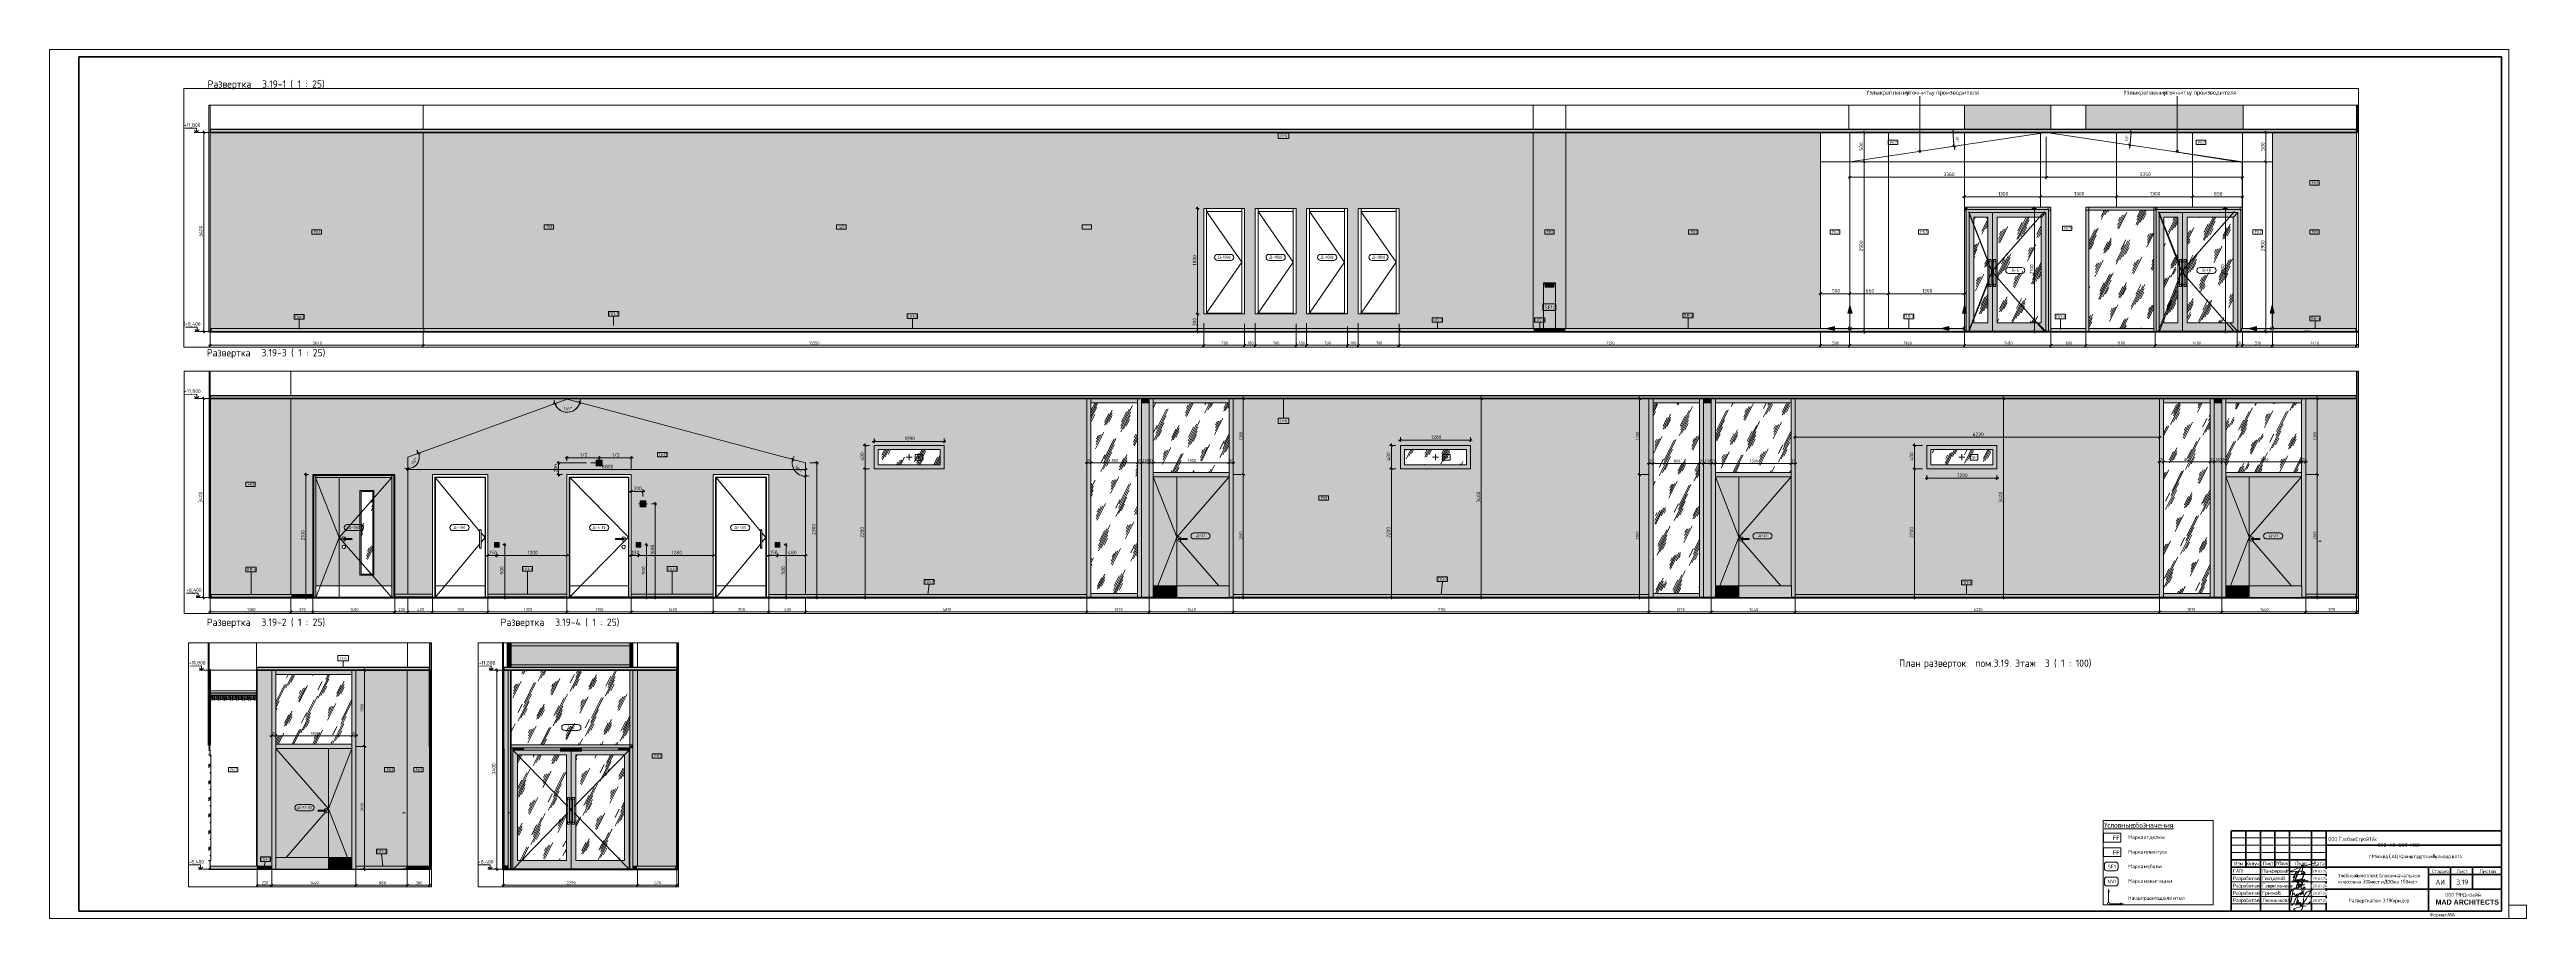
# Paper-space layout 'Layout1' of a CAD drawing. Header units: millimetres. Extents: x -1682 to 12, y 0 to 594.
# The model-space entities are those that its viewports show. They can reach past a viewport. Long polylines and large blocks are cut down to what shows.
import ezdxf

# ---------------------------------------------------------------- set-up
doc = ezdxf.new("R2010")
doc.units = ezdxf.units.MM
for name, pattern in [('200_ШТРИХ__ш1_п0_6_', [40, 25, -15]), ('200_ШТРИХ_ш1п0_6_', [40, 25, -15]), ('ADSK_Штрих_ш2 п1', [75, 50, -25]), ('Скрыто', [7.14375, 4.7625, -2.38125]), ('Штрих', [158.75, 79.375, -79.375])]:
    doc.linetypes.add(name, pattern=pattern)
for name, color, linetype, lineweight in [('A-ANNO-DIMS', 7, 'Continuous', 9), ('A-ANNO-DIMS-25', 7, 'Continuous', 9), ('A-ANNO-NOTE', 7, 'Continuous', 9), ('A-CLNG', 7, 'Continuous', 9), ('A-CLNG-IDEN', 7, 'Continuous', 9), ('A-CLNG-PATT', 7, 'Continuous', 9), ('A-DETL', 7, 'Continuous', 9), ('A-DETL-1', 7, 'ADSK_Штрих_ш2 п1', 9), ('A-DETL-GENF', 7, 'Continuous', 9), ('A-DOOR', 7, 'Continuous', 9), ('A-DOOR-2', 7, '200_ШТРИХ__ш1_п0_6_', 9), ('A-DOOR-3', 7, 'Штрих', 9), ('A-DOOR-4', 7, 'Continuous', 18), ('A-DOOR-5', 7, '200_ШТРИХ_ш1п0_6_', 9), ('A-DOOR-FRAM-1', 7, 'Continuous', 9), ('A-DOOR-FRAM-2', 7, 'Continuous', 18), ('A-DOOR-IDEN', 7, 'Continuous', 9), ('A-FLOR', 7, 'Continuous', 9), ('A-GENM', 7, 'Continuous', 9), ('A-GENM-IDEN', 7, 'Continuous', 9), ('A-GLAZ', 7, 'Continuous', 9), ('A-GLAZ-2', 7, 'Штрих', 9), ('A-GLAZ-CURT', 7, 'Continuous', 9), ('A-GLAZ-CWMG', 7, 'Continuous', 9), ('A-GLAZ-CWMG-2', 7, 'Continuous', 30), ('A-GLAZ-IDEN', 7, 'Continuous', 9), ('A-WALL', 7, 'Continuous', 9), ('A-WALL-IDEN', 7, 'Continuous', 9), ('A-WALL-PATT', 7, 'Continuous', 9), ('G-ANNO-DIMS', 7, 'Continuous', 9), ('G-ANNO-DIMS-1', 7, 'Continuous', 20), ('G-ANNO-TEXT', 7, 'Continuous', 9), ('G-ANNO-TTLB', 7, 'Скрыто', 9), ('I-WALL', 7, 'Continuous', 9), ('P-SANR-FIXT', 7, 'Continuous', 9), ('P-SANR-FIXT-IDEN', 7, 'Continuous', 9), ('Q-SPCQ', 7, 'Continuous', 9), ('S-COLS', 7, 'Continuous', 9), ('Ограждение', 7, 'Continuous', 9), ('Поручни', 7, 'Continuous', 9), ('Электрические приборы', 7, 'Continuous', 9)]:
    doc.layers.add(name, color=color, linetype=linetype, lineweight=lineweight)
for name, color, linetype, lineweight, true_color in [('A-CLNG-1', 7, 'Continuous', 9, 0x787878), ('A-CLNG-2', 7, 'Continuous', 30, 0x3c3c3c), ('A-CLNG-FNSH-1', 7, 'Continuous', 30, 0x3c3c3c), ('A-DETL-GENF-1', 7, 'Continuous', 9, 0xffffff), ('A-DETL-GENF-2', 1, 'Continuous', 9, 0xff0000), ('A-DOOR-GLAZ', 7, 'Continuous', 9, 0x8080ff), ('A-FLOR-1', 7, 'Continuous', 9, 0x787878), ('A-FLOR-FNSH-1', 7, 'Continuous', 30, 0x3c3c3c), ('A-WALL-3', 7, 'Continuous', 40, 0x3c3c3c), ('A-WALL-4', 7, 'Continuous', 30, 0x3c3c3c), ('A-WALL-FNSH-2', 7, 'Continuous', 30, 0x3c3c3c), ('G-ANNO-TEXT-1', 7, 'Continuous', 9, 0x3c3c3c), ('G-ANNO-TEXT-2', 7, 'Continuous', 9, 0x008000), ('G-ANNO-TEXT-3', 1, 'Continuous', 9, 0xff0000), ('I-WALL-1', 7, 'Continuous', 9, 0x787878), ('Q-SPCQ-1', 9, 'Continuous', 9, 0x808080), ('Q-SPCQ-2', 7, 'Continuous', 9, 0x7f7f7f), ('Q-SPCQ-3', 1, 'Continuous', 9, 0xff0000)]:
    doc.layers.add(name, color=color, linetype=linetype, lineweight=lineweight, true_color=true_color)
doc.layers.add('G-ANNO-NPLT', color=7, linetype='Continuous', plot=False)
doc.layers.add('P-SANR-FIXT-1', color=7, linetype='Continuous', lineweight=9, transparency=0.7)
doc.styles.add('Arial_B', font='', dxfattribs={"width": 0.9, "height": 3.5})
doc.styles.add('GOST Common_1', font='GOST_Common.ttf', dxfattribs={"height": 50})
doc.styles.add('GOST Common_10', font='GOST_Common.ttf', dxfattribs={"width": 0.9, "height": 3.5})
doc.styles.add('GOST Common_11', font='GOST_Common.ttf', dxfattribs={"width": 0.9, "height": 2})
doc.styles.add('GOST Common_12', font='GOST_Common.ttf', dxfattribs={"height": 5})
doc.styles.add('GOST Common_2', font='GOST_Common.ttf', dxfattribs={"width": 0.9, "height": 50})
doc.styles.add('GOST Common_3', font='GOST_Common.ttf', dxfattribs={"height": 62.5})
doc.styles.add('GOST Common_4', font='GOST_Common.ttf', dxfattribs={"width": 0.9, "height": 75})
doc.styles.add('GOST Common_5', font='GOST_Common.ttf', dxfattribs={"height": 175})
doc.styles.add('GOST Common_6', font='GOST_Common.ttf', dxfattribs={"width": 0.9, "height": 210})
doc.styles.add('GOST Common_7', font='GOST_Common.ttf', dxfattribs={"width": 0.9, "height": 245})
doc.styles.add('GOST Common_8', font='GOST_Common.ttf', dxfattribs={"width": 0.9, "height": 175})
doc.styles.add('GOST Common_9', font='GOST_Common.ttf', dxfattribs={"width": 0.9, "height": 2.5})
doc.styles.add('ISOCPEUR_1', font='isocpeur.ttf', dxfattribs={"width": 0.9, "height": 62.5})
doc.styles.add('ISOCPEUR_2', font='isocpeur.ttf', dxfattribs={"width": 0.9, "height": 50})
doc.styles.add('ISOCPEUR_3', font='isocpeur.ttf', dxfattribs={"height": 50})
doc.styles.add('ISOCPEUR_4', font='isocpeur.ttf', dxfattribs={"width": 0.9, "height": 175})
doc.styles.get('Arial_B').set_extended_font_data('Arial', bold=True)
doc.dimstyles.new('ISO-2_0_0_9К_Средний_округл2', dxfattribs={"dimscale": 304.8, "dimtxt": 49.799059, "dimasz": 0.123031, "dimexe": 0.098425, "dimexo": 0, "dimgap": 0, "dimtad": 1, "dimdec": 0, "dimrnd": 10, "dimzin": 0, "dimdsep": 46, "dimtxsty": 'ISOCPEUR_2', "dimblk1": 'OBLIQUE', "dimblk2": 'OBLIQUE', "dimsah": 1, "dimcen": 0.09, "dimdle": 0.098425, "dimazin": 0, "dimtfac": 1, "dimtdec": 4, "dimtix": 1, "dimtmove": 0, "dimatfit": 3, "dimfxl": 1, "dimtvp": 1, "dimtolj": 1, "dimtzin": 0, "dimarcsym": 2})
doc.dimstyles.new('ISO-2_0_1_0K__СРЕДНИЙ', dxfattribs={"dimscale": 304.8, "dimtxt": 49.799059, "dimasz": 0.123031, "dimexe": 0.19685, "dimexo": 0.123031, "dimgap": 0.082021, "dimtad": 1, "dimdec": 3, "dimrnd": 0.001, "dimdsep": 46, "dimtxsty": 'ISOCPEUR_3', "dimblk1": 'OBLIQUE', "dimblk2": 'OBLIQUE', "dimsah": 1, "dimcen": 0.09, "dimdle": 0.19685, "dimadec": 0, "dimazin": 0, "dimtfac": 1, "dimtdec": 4, "dimtix": 1, "dimtmove": 0, "dimatfit": 3, "dimfxl": 1, "dimtvp": 1, "dimtolj": 1, "dimtzin": 0, "dimarcsym": 2})
doc.dimstyles.new('ISO-2_0_1_0K__СРЕДНИЙ_1', dxfattribs={"dimscale": 304.8, "dimtxt": 49.799059, "dimasz": 0.123031, "dimexe": 0.19685, "dimexo": 0.123031, "dimgap": 0.082021, "dimtad": 1, "dimdec": 3, "dimrnd": 0.001, "dimdsep": 46, "dimtxsty": 'ISOCPEUR_3', "dimblk1": 'OBLIQUE', "dimblk2": 'OBLIQUE', "dimsah": 1, "dimcen": 0.09, "dimdle": 0.19685, "dimadec": 0, "dimazin": 0, "dimtfac": 1, "dimtdec": 4, "dimtix": 1, "dimtmove": 0, "dimatfit": 3, "dimfxl": 1, "dimtvp": 1, "dimtolj": 1, "dimtzin": 0, "dimarcsym": 2})
doc.dimstyles.new('ISO-2_0_1_0K__СРЕДНИЙ_2', dxfattribs={"dimscale": 304.8, "dimtxt": 49.799059, "dimasz": 0.123031, "dimexe": 0.19685, "dimexo": 0.123031, "dimgap": 0.082021, "dimtad": 1, "dimdec": 3, "dimrnd": 0.001, "dimdsep": 46, "dimtxsty": 'ISOCPEUR_3', "dimblk1": 'OBLIQUE', "dimblk2": 'OBLIQUE', "dimsah": 1, "dimcen": 0.09, "dimdle": 0.19685, "dimadec": 0, "dimazin": 0, "dimtfac": 1, "dimtdec": 4, "dimtix": 1, "dimtmove": 0, "dimatfit": 3, "dimfxl": 1, "dimtvp": 1, "dimtolj": 1, "dimtzin": 0, "dimarcsym": 2})
doc.dimstyles.new('ISO-2_0_1_0K__СРЕДНИЙ_3', dxfattribs={"dimscale": 304.8, "dimtxt": 49.799059, "dimasz": 0.123031, "dimexe": 0.19685, "dimexo": 0.123031, "dimgap": 0.082021, "dimtad": 1, "dimdec": 3, "dimrnd": 0.001, "dimdsep": 46, "dimtxsty": 'ISOCPEUR_3', "dimblk1": 'OBLIQUE', "dimblk2": 'OBLIQUE', "dimsah": 1, "dimcen": 0.09, "dimdle": 0.19685, "dimadec": 0, "dimazin": 0, "dimtfac": 1, "dimtdec": 4, "dimtix": 1, "dimtmove": 0, "dimatfit": 3, "dimfxl": 1, "dimtvp": 1, "dimtolj": 1, "dimtzin": 0, "dimarcsym": 2})
doc.dimstyles.new('ISO-2_0_1_0K__СРЕДНИЙ_4', dxfattribs={"dimscale": 304.8, "dimtxt": 49.799059, "dimasz": 0.123031, "dimexe": 0.19685, "dimexo": 0.123031, "dimgap": 0.082021, "dimtad": 1, "dimdec": 3, "dimrnd": 0.001, "dimdsep": 46, "dimtxsty": 'ISOCPEUR_3', "dimblk1": 'OBLIQUE', "dimblk2": 'OBLIQUE', "dimsah": 1, "dimcen": 0.09, "dimdle": 0.19685, "dimadec": 0, "dimazin": 0, "dimtfac": 1, "dimtdec": 4, "dimtix": 1, "dimtmove": 0, "dimatfit": 3, "dimfxl": 1, "dimtvp": 1, "dimtolj": 1, "dimtzin": 0, "dimarcsym": 2})
doc.dimstyles.new('ISO-2_5_0_9К_БОЛЬШОЙ_1', dxfattribs={"dimscale": 304.8, "dimtxt": 62.248823, "dimasz": 0.123031, "dimexe": 0.098425, "dimexo": 0.246063, "dimgap": 0, "dimtad": 1, "dimdec": 0, "dimrnd": 10, "dimzin": 0, "dimdsep": 46, "dimtxsty": 'ISOCPEUR_1', "dimblk1": 'OBLIQUE', "dimblk2": 'OBLIQUE', "dimsah": 1, "dimcen": 0.09, "dimdle": 0.098425, "dimazin": 0, "dimtfac": 1, "dimtdec": 4, "dimtix": 1, "dimtmove": 0, "dimatfit": 3, "dimfxl": 1, "dimtvp": 1, "dimtolj": 1, "dimtzin": 0, "dimarcsym": 2})
pattern_1 = [(0, (115672, 8248.8), (0, 3050), []), (90, (115671.9, 8248.8), (-1300, 8e-14), [])]
pattern_2 = [(63.435, (63.5, 31.75), (-255.5833, 766.7475), [317.5, -190.5, 317.5, -190.5, -403.903]), (63.435, (63.5, 31.75), (-255.5833, 766.7475), [-1016, 127, -276.903]), (63.435, (47.6, 47.6), (-255.5833, 766.7475), [254, -317.5, 190.5, -190.5, -467.403]), (63.435, (47.6, 47.6), (-255.5833, 766.7475), [-952.5, 222.25, -245.153]), (63.435, (47.6, 95.25), (-255.5833, 766.7475), [190.5, -381, 127, -190.5, -530.903]), (63.435, (47.6, 95.25), (-255.5833, 766.7475), [-889, 285.75, -245.153]), (63.435, (95.25, 47.6), (-255.5833, 766.7475), [190.5, -381, 158.75, -6404.653]), (63.435, (142.9, 95.25), (-255.5833, 766.7475), [95.25, -476.25, 63.5, -6499.903]), (63.435, (63.5, 174.6), (-255.5833, 766.7475), [63.5, -476.25, 63.5, -254, -562.653]), (63.435, (63.5, 174.6), (-255.5833, 766.7475), [-857.25, 158.75, -403.903]), (63.435, (349.25, 127), (-255.5833, 766.7475), [317.5, -476.25, 381, -251.503]), (63.435, (349.25, 79.4), (-255.5833, 766.7475), [444.5, -317.5, 476.25, -188.003]), (63.435, (381, 95.25), (-255.5833, 766.7475), [508, -254, 381, -276.903]), (63.435, (428.6, 142.9), (-255.5833, 766.7475), [317.5, -444.5, 254, -403.903]), (63.435, (381, 238.1), (-255.5833, 766.7475), [158.75, -635, 190.5, -435.653]), (63.435, (476.25, 190.5), (-255.5833, 766.7475), [127, -635, 127, -530.903])]
pattern_3 = [(0, (165818.2524, 0), (30.48, 7.62), [2.515, -20.345, 2.515, -20.345, -121.92]), (0, (165818.2524, 0), (30.48, 7.62), [-45.72, 2.515, -43.205, 2.515, -20.345, -53.34]), (0, (165818.2524, 0), (30.48, 7.62), [-114.3, 2.515, -12.725, 2.515, -35.585]), (120, (165829.6824, 3.81), (-21.8391136, 22.5864543), [2.515, -20.345, 2.515, -20.345, -121.92]), (120, (165829.6824, 3.81), (-21.8391136, 22.5864543), [-45.72, 2.515, -43.205, 2.515, -20.345, -53.34]), (120, (165829.6824, 3.81), (-21.8391136, 22.5864543), [-114.3, 2.515, -12.725, 2.515, -35.585]), (240, (165833.4924, 19.05), (-8.6408864, -30.2064543), [2.515, -20.345, 2.515, -20.345, -121.92]), (240, (165833.4924, 19.05), (-8.6408864, -30.2064543), [-45.72, 2.515, -43.205, 2.515, -20.345, -53.34]), (240, (165833.4924, 19.05), (-8.6408864, -30.2064543), [-114.3, 2.515, -12.725, 2.515, -35.585])]
pattern_4 = [(63.435, (10356.4, 31.75), (-255.583, 766.747), [317.5, -190.5, 317.5, -190.5, -403.903]), (63.435, (10356.4, 31.75), (-255.583, 766.747), [-1016, 127, -276.903]), (63.435, (10340.55, 47.6), (-255.583, 766.747), [254, -317.5, 190.5, -190.5, -467.403]), (63.435, (10340.55, 47.6), (-255.583, 766.747), [-952.5, 222.25, -245.153]), (63.435, (10340.55, 95.25), (-255.583, 766.747), [190.5, -381, 127, -190.5, -530.903]), (63.435, (10340.55, 95.25), (-255.583, 766.747), [-889, 285.75, -245.153]), (63.435, (10388.2, 47.6), (-255.583, 766.747), [190.5, -381, 158.75, -6404.65]), (63.435, (10435.8, 95.25), (-255.583, 766.747), [95.25, -476.25, 63.5, -6499.9]), (63.435, (10356.4, 174.6), (-255.583, 766.747), [63.5, -476.25, 63.5, -254, -562.653]), (63.435, (10356.4, 174.6), (-255.583, 766.747), [-857.25, 158.75, -403.903]), (63.435, (10642.2, 127), (-255.583, 766.747), [317.5, -476.25, 381, -251.503]), (63.435, (10642.2, 79.4), (-255.583, 766.747), [444.5, -317.5, 476.25, -188.003]), (63.435, (10673.9, 95.25), (-255.583, 766.747), [508, -254, 381, -276.903]), (63.435, (10721.55, 142.9), (-255.583, 766.747), [317.5, -444.5, 254, -403.903]), (63.435, (10673.9, 238.1), (-255.583, 766.747), [158.75, -635, 190.5, -435.653]), (63.435, (10769.2, 190.5), (-255.583, 766.747), [127, -635, 127, -530.903])]

# ---------------------------------------------------------------- blocks, each defined once
blk = doc.blocks.new('Штамп_РД_основной - А1А_-27865673-Развертка пом_ 3_19 Коридор')
at = {"layer": 'A-ANNO-NOTE'}
for points, knots in [([(-338, -117.1), (-338.7, -122.4), (-329.9, -103.7), (-335.8, -123.7), (-330.9, -113.6), (-333.3, -120.6), (-331.4, -115.2), (-331.8, -118.8), (-331.2, -118.6), (-331.5, -117.5), (-332.4, -115.1), (-346.7, -118.4), (-336, -113.6), (-324.2, -110.5)], [0, 0, 0, 0, 0.0513615, 0.1091052, 0.1522958, 0.178941, 0.1972205, 0.2080985, 0.2140042, 0.2188047, 0.2389907, 0.2707687, 0.3130687, 0.3130687, 0.3130687, 0.3130687]), ([(-339.6, -120.7), (-338, -117.2), (-337.3, -116.5), (-337.3, -117), (-338.8, -120.6), (-340.4, -123.9), (-338.9, -123.4), (-338.4, -122), (-335.9, -117.7), (-335.9, -116.4), (-336.4, -116.4), (-336.9, -117.9), (-338.3, -122.7)], [0, 0, 0, 0, 0.0080365, 0.0160998, 0.028237, 0.0420073, 0.0521324, 0.0641411, 0.0757014, 0.0858292, 0.0908816, 0.1013994, 0.1013994, 0.1013994, 0.1013994]), ([(-334.9, -121.8), (-335.4, -122.1), (-335.4, -122.4), (-335.1, -122.4), (-334.8, -121.9), (-335.5, -123.7), (-336.3, -124.2), (-335.7, -123.2), (-334.4, -122), (-333.7, -121.5), (-334.3, -121.5), (-334.6, -122.5), (-333.9, -122.5), (-332.1, -119.2), (-332.1, -118), (-332.6, -118.5), (-333.5, -122.1), (-333.5, -122.7)], [0, 0, 0, 0, 0.00162511, 0.00331349, 0.00754981, 0.01278161, 0.01888966, 0.02470924, 0.03042302, 0.03530305, 0.0391434, 0.04257709, 0.05077407, 0.05912564, 0.06755136, 0.07580968, 0.08321457, 0.08321457, 0.08321457, 0.08321457]), ([(-341.4, -132.2), (-341.9, -127.4), (-328.9, -126.7), (-340.1, -127), (-339.9, -131.7), (-341.7, -139.9), (-340.5, -134.7), (-340.2, -132.5), (-338.7, -130.3), (-338.3, -134.3), (-337.4, -132.1), (-336.7, -131.7)], [0, 0, 0, 0, 0.019426, 0.0387349, 0.0549438, 0.0672527, 0.0778646, 0.084698, 0.0906304, 0.096697, 0.1015072, 0.1015072, 0.1015072, 0.1015072]), ([(-340.8, -139), (-340.1, -140.2), (-338.4, -136.4), (-337.6, -133.9), (-335.2, -130.7), (-337.1, -137.8), (-337.9, -139.5)], [0, 0, 0, 0, 0.00891354, 0.0206837, 0.03596829, 0.05045262, 0.05045262, 0.05045262, 0.05045262]), ([(-334.6, -139.5), (-335.4, -141.8), (-325.6, -128.9), (-329, -129.5), (-332.6, -132.1), (-332.8, -142.8), (-335.1, -143.9), (-340.4, -142.5), (-338.8, -141.4), (-330.6, -139.9)], [0, 0, 0, 0, 0.0206368, 0.0432038, 0.0605873, 0.0770759, 0.0945827, 0.1039292, 0.1187761, 0.1187761, 0.1187761, 0.1187761]), ([(-338.3, -122.7), (-338.3, -123.2), (-337.4, -123.2), (-337.4, -122.2), (-337.8, -122.2), (-337.9, -122.3), (-337.9, -122.4), (-336.9, -122.1), (-337.3, -122.7)], [0, 0, 0, 0, 0.00358547, 0.00695057, 0.00915819, 0.01015554, 0.01205798, 0.01469377, 0.01469377, 0.01469377, 0.01469377]), ([(-336.5, -122.8), (-336, -125.9), (-336, -128.5), (-337.1, -128.5), (-337.6, -126.5), (-335.8, -123.3), (-334.3, -122.9), (-332, -122.7)], [0, 0, 0, 0, 0.01155157, 0.02127823, 0.03282555, 0.04509601, 0.05773263, 0.05773263, 0.05773263, 0.05773263]), ([(-337, -123.2), (-336.3, -122.4), (-336.9, -121.9), (-337.2, -122.2), (-336.6, -122.4), (-336, -121.8), (-336, -122.1), (-336.3, -122.5), (-335.6, -122.5), (-335.9, -123.2), (-337, -124.2), (-337, -123.4), (-335.6, -122.2), (-335.1, -122.7)], [0, 0, 0, 0, 0.00332582, 0.00612366, 0.00901076, 0.01174206, 0.01415884, 0.01630272, 0.0190767, 0.02344016, 0.02813242, 0.03439448, 0.03937975, 0.03937975, 0.03937975, 0.03937975]), ([(-336.7, -131.7), (-336.7, -132.2), (-335.4, -132.5), (-335, -130), (-334.7, -133.4), (-334.6, -131.3), (-333.5, -130.1), (-334.9, -132.4), (-333.5, -132.3), (-329.9, -124.8), (-334.9, -129.7), (-332.7, -130.1), (-332.7, -131.3), (-332.6, -132.6)], [0, 0, 0, 0, 0.0046234, 0.0123007, 0.0208561, 0.0283952, 0.03509, 0.0409642, 0.0537756, 0.0710384, 0.0891313, 0.0998193, 0.1046376, 0.1046376, 0.1046376, 0.1046376]), ([(-334.9, -125.4), (-335.1, -125.1), (-335.5, -125.1), (-335.7, -125.3), (-335.8, -126), (-335.8, -126.9), (-335.3, -127), (-334.9, -126.6), (-334.7, -125.4), (-334.7, -125.1), (-334.7, -125.1), (-334.7, -125.1), (-334.8, -126.1), (-334.8, -126.9), (-334.6, -126.9), (-333.9, -126.4), (-332.9, -124.4), (-332.9, -123.3), (-333.1, -123), (-333.6, -123), (-334.1, -124.3), (-334.2, -127.5), (-333.9, -128.3), (-333.8, -128.7)], [0, 0, 0, 0, 0.0016332, 0.00392105, 0.00702344, 0.01058969, 0.01394693, 0.01793334, 0.0215051, 0.02411625, 0.02465035, 0.02632052, 0.02939378, 0.03280325, 0.03593957, 0.04142394, 0.04849321, 0.05477683, 0.05812393, 0.06191415, 0.07043912, 0.0795646, 0.08714635, 0.08714635, 0.08714635, 0.08714635]), ([(-333.5, -122.7), (-333.3, -122.9), (-332.6, -122.2), (-333.2, -122.2), (-332.6, -122.2), (-332.1, -121.8), (-332.7, -122.7)], [0, 0, 0, 0, 0.00269646, 0.00576297, 0.00838865, 0.01167349, 0.01167349, 0.01167349, 0.01167349]), ([(-331.9, -121.6), (-331.9, -122), (-331.6, -122), (-331.6, -122.3), (-330.8, -123.1), (-329.4, -122.7)], [0, 0, 0, 0, 0.001554219, 0.00418307, 0.008514983, 0.008514983, 0.008514983, 0.008514983])]:
    blk.add_open_spline(points, degree=3, knots=knots, dxfattribs=at)
for points, degree in [([(-333.5, -122.7), (-333, -122.7)], 1), ([(-333.2, -127.9), (-332.5, -127.9)], 1), ([(-332.9, -125.7), (-332, -125.5), (-331.8, -125.3)], 2), ([(-332.8, -122.8), (-332.6, -123.1), (-331.9, -122.3), (-331.9, -121.6)], 3), ([(-335.9, -136.1), (-337.1, -139.5)], 1), ([(-336.7, -138.4), (-335.6, -137.2), (-335.2, -137.3), (-335.7, -139.5)], 3), ([(-335.7, -139.5), (-335.4, -137.3), (-333.8, -136.9), (-334.6, -139.5)], 3), ([(-333.2, -139.5), (-332.5, -139.5)], 1), ([(-329.9, -138.9), (-327, -136.5)], 1)]:
    blk.add_open_spline(points, degree=degree, dxfattribs=at)
at = {"layer": 'G-ANNO-TTLB', "linetype": 'Continuous'}
for p, q in [((-1874, 445.5), (-1874, -148.5)), ((-1874, 445.5), (-192, 445.5)), ((-192, 445.5), (-192, -148.5)), ((-317, -93.5), (-382, -93.5)), ((-317, -98.5), (-382, -98.5)), ((-317, -103.5), (-382, -103.5)), ((-317, -118.5), (-382, -118.5)), ((-317, -123.5), (-382, -123.5)), ((-317, -128.5), (-382, -128.5)), ((-317, -133.5), (-382, -133.5)), ((-192, -148.5), (-1874, -148.5)), ((-317, -138.5), (-382, -138.5))]:
    blk.add_line(p, q, dxfattribs=at)
at = {"layer": 'G-ANNO-TTLB', "linetype": 'Continuous', "lineweight": 40}
for p, q in [((-1854, 440.5), (-1854, -143.5)), ((-197, 440.5), (-1854, 440.5)), ((-197, -143.5), (-197, 440.5)), ((-382, -88.5), (-382, -143.5)), ((-197, -88.5), (-382, -88.5)), ((-372, -88.5), (-372, -113.5)), ((-362, -88.5), (-362, -143.5)), ((-352, -88.5), (-352, -113.5)), ((-342, -88.5), (-342, -143.5)), ((-327, -88.5), (-327, -143.5)), ((-317, -88.5), (-317, -143.5)), ((-197, -98.5), (-317, -98.5)), ((-317, -108.5), (-382, -108.5)), ((-197, -113.5), (-382, -113.5)), ((-247, -113.5), (-247, -143.5)), ((-197, -118.5), (-247, -118.5)), ((-232, -113.5), (-232, -128.5)), ((-217, -113.5), (-217, -128.5)), ((-197, -128.5), (-317, -128.5)), ((-1854, -143.5), (-197, -143.5))]:
    blk.add_line(p, q, dxfattribs=at)
at = {"layer": 'G-ANNO-TTLB', "linetype": 'Continuous', "attachment_point": 1}
for s, insert, char_height, width, style in [('ГАП', (-380.7, -114.8), 2.5, 6.566, 'GOST Common_9'), ('Изм', (-379.9, -109.7), 2.5, 6.133, 'GOST Common_9'), ('\\fGOST Common|b0|i0|c204|p34|;\\W.9;.', (-374.8, -109.7), 2.5, 0.794, 'GOST Common_9'), ('Кол', (-371.8, -109.7), 2.5, 6.061, 'GOST Common_9'), ('\\fGOST Common|b0|i0|c204|p34|;\\W.9;.', (-366.8, -109.7), 2.5, 0.794, 'GOST Common_9'), ('уч', (-366.1, -109.7), 2.5, 3.896, 'GOST Common_9'), ('\\fGOST Common|b0|i0|c204|p34|;\\W.9;.', (-362.9, -109.7), 2.5, 0.794, 'GOST Common_9'), ('Лист', (-360.4, -109.7), 2.5, 8.297, 'GOST Common_9'), ('Панферова', (-360.7, -114.8), 2.5, 18.687, 'GOST Common_9'), ('\\fGOST Common|b0|i0|c204|p34|;\\W.9;№', (-351.1, -109.4), 2.5, 3.319, 'GOST Common_9'), ('док', (-348.4, -109.4), 2.5, 5.844, 'GOST Common_9'), ('\\fGOST Common|b0|i0|c204|p34|;\\W.9; ', (-345.3, -114.8), 2.5, 0.938, 'GOST Common_9'), ('\\fGOST Common|b0|i0|c204|p34|;\\W.9;М', (-344.5, -114.8), 2.5, 2.453, 'GOST Common_9'), ('\\fGOST Common|b0|i0|c204|p34|;\\W.9;.', (-343.6, -109.4), 2.5, 0.794, 'GOST Common_9'), ('Подп', (-338.1, -109.7), 2.5, 8.009, 'GOST Common_9'), ('\\fGOST Common|b0|i0|c204|p34|;\\W.9;.', (-331.5, -109.7), 2.5, 0.794, 'GOST Common_9'), ('Дата', (-325.8, -109.7), 2.5, 9.235, 'GOST Common_9'), ('Стадия', (-244.6, -115), 2.5, 12.41, 'GOST Common_9'), ('Лист', (-227.9, -115), 2.5, 8.297, 'GOST Common_9'), ('Листов', (-212.3, -115), 2.5, 12.194, 'GOST Common_9'), ('Разработал', (-380.7, -119.8), 2.5, 20.708, 'GOST Common_9'), ('Разработал', (-380.7, -124.8), 2.5, 20.708, 'GOST Common_9'), ('Разработал', (-380.7, -129.8), 2.5, 20.708, 'GOST Common_9'), ('Разработал', (-380.7, -134.8), 2.5, 20.708, 'GOST Common_9'), ('Леончикова', (-360.7, -134.8), 2.5, 19.986, 'GOST Common_9'), ('Гвоздева', (-360.7, -119.8), 2.5, 15.657, 'GOST Common_9'), ('Гаврильчева', (-360.7, -124.8), 2.5, 21.862, 'GOST Common_9'), ('Гривюк', (-360.7, -129.8), 2.5, 12.122, 'GOST Common_9'), ('\\fGOST Common|b0|i0|c204|p34|;\\W.9; ', (-350.7, -129.8), 2.5, 0.938, 'GOST Common_9'), ('\\fGOST Common|b0|i0|c204|p34|;\\W.9;Б', (-349.9, -129.8), 2.5, 2.165, 'GOST Common_9'), ('\\fGOST Common|b0|i0|c204|p34|;\\W.9;.', (-348.1, -129.8), 2.5, 0.794, 'GOST Common_9'), ('\\fGOST Common|b0|i0|c204|p34|;\\W.9; ', (-347.8, -119.8), 2.5, 0.938, 'GOST Common_9'), ('\\fGOST Common|b0|i0|c204|p34|;\\W.9;В', (-347, -119.8), 2.5, 2.237, 'GOST Common_9'), ('\\fGOST Common|b0|i0|c204|p34|;\\W.9;.', (-345.1, -119.8), 2.5, 0.794, 'GOST Common_9'), ('\\fGOST Common|b0|i0|c204|p34|;\\W.9; ', (-342.6, -124.8), 2.5, 0.722, 'GOST Common_9'), ('ООО', (-235.5, -131.1), 2.5, 6.494, 'GOST Common_9'), (' "', (-230.2, -131.1), 2.5, 2.597, 'GOST Common_9'), ('МН', (-228, -131.1), 2.5, 4.618, 'GOST Common_9'), ('\\fGOST Common|b0|i0|c204|p34|;\\W.9; ', (-224.2, -131.1), 2.5, 0.938, 'GOST Common_9'), ('Дизайн', (-223.5, -131.1), 2.5, 12.266, 'GOST Common_9'), ('\\fGOST Common|b0|i0|c204|p34|;\\W.9;"', (-213.3, -131.1), 2.5, 1.659, 'GOST Common_9'), ('Формат', (-246.2, -144.7), 2.5, 13.42, 'GOST Common_9'), ('MAD ARCHITECTS', (-242.1, -135.6), 3.5, 48.558, 'Arial_B'), ('\\fGOST Common|b0|i0|c204|p34|;\\W.9; ', (-235.2, -144.7), 2.5, 0.938, 'GOST Common_9'), ('\\fGOST Common|b0|i0|c204|p34|;\\W.9;А', (-234.4, -144.7), 2.5, 2.453, 'GOST Common_9'), ('\\fGOST Common|b0|i0|c204|p34|;\\W.9;1', (-232.4, -144.7), 2.5, 1.371, 'GOST Common_9'), ('\\fGOST Common|b0|i0|c204|p34|;\\W.9;А', (-231.2, -144.7), 2.5, 2.453, 'GOST Common_9')]:
    blk.add_mtext(s, dxfattribs=dict(at, insert=insert, char_height=char_height, width=width, style=style))
blk = doc.blocks.new('Штамп_Без подписи_спец_ - Без подписи-27038161-Развертка пом_ 3_19 Коридор')
at = {"layer": 'A-ANNO-NOTE'}
for p, q in [((0, 5), (35, 5)), ((0, 0), (0, 5)), ((35, 0), (0, 0)), ((20, 5), (20, 0)), ((35, 5), (35, 0))]:
    blk.add_line(p, q, dxfattribs=at)
blk = doc.blocks.new('110_Дверь_СКБ_1Ст - д-18 700x2100h_Технический шкаф ЭОМ и СС-23257539-Развертка 3_19-1')
at = {"layer": 'A-DOOR'}
for p, q in [((56397.8, 10450), (55797.8, 10450)), ((55797.8, 8714), (55797.8, 10450)), ((56397.8, 10450), (56397.8, 8714)), ((56397.8, 8714), (55797.8, 8714))]:
    blk.add_line(p, q, dxfattribs=at)
at = {"layer": 'A-DOOR-2'}
for p, q in [((55796.4, 10450), (56397.8, 9582)), ((56397.8, 9582), (55797.8, 8714))]:
    blk.add_line(p, q, dxfattribs=at)
at = {"layer": 'A-DOOR-FRAM-1'}
for p, q in [((55797.8, 10450), (55797.8, 10500)), ((55797.8, 10500), (55797.8, 8700)), ((56397.8, 10500), (56397.8, 10450)), ((56397.8, 10500), (56397.8, 8700)), ((56397.8, 10450), (55797.8, 10450)), ((55787.8, 8700), (55787.8, 8714)), ((56407.8, 8714), (55787.8, 8714)), ((56407.8, 8714), (56407.8, 8700))]:
    blk.add_line(p, q, dxfattribs=at)
blk = doc.blocks.new('Плинтус - Плинтус темный _ст_школа_-32862111-Развертка 3_19-1')
at = {"layer": 'A-GENM'}
blk.add_hatch(color=256, dxfattribs=at).paths.add_polyline_path([(42400, 8400), (42416, 8400), (42416, 8450), (38776, 8450), (38776, 8400), (42380, 8400)])
for p in [(38776, 8450), (42416, 8400)]:
    blk.add_line(p, (42416, 8450), dxfattribs=at)
blk = doc.blocks.new('Плинтус - Плинтус темный _ст_школа_-33411867-Развертка 3_19-1')
at = {"layer": 'A-GENM'}
blk.add_line((42416, 8450), (42416, 8400), dxfattribs=at)
blk = doc.blocks.new('Плинтус - Плинтус темный _ст_школа_-32863966-Развертка 3_19-1')
at = {"layer": 'A-GENM'}
blk.add_hatch(color=256, dxfattribs=at).paths.add_polyline_path([(59036.3, 8400), (59102.8, 8400), (59102.8, 8450), (42416, 8450), (42416, 8400), (58832.3, 8400)])
for p in [(42416, 8450), (59102.8, 8400)]:
    blk.add_line(p, (59102.8, 8450), dxfattribs=at)
blk = doc.blocks.new('Плинтус - Плинтус темный _ст_школа_-33411473-Развертка 3_19-1')
at = {"layer": 'A-GENM'}
blk.add_hatch(color=256, dxfattribs=at).paths.add_polyline_path([(74019.7, 8400), (74449.9, 8400), (74449.9, 8402), (75445, 8402), (75445, 8450), (73750.4, 8450), (73750.4, 8413.8), (73615.2, 8450), (73493.5, 8450), (73493.5, 8400), (73758, 8400)])
for p, q in [((73493.5, 8450), (73493.5, 8400)), ((73493.5, 8450), (73615.2, 8450)), ((73750.4, 8450), (75445, 8450))]:
    blk.add_line(p, q, dxfattribs=at)
blk = doc.blocks.new('Плинтус - Плинтус темный _ст_школа_-33411438-Развертка 3_19-1')
at = {"layer": 'A-GENM'}
for p, q in [((75460, 8450), (75445, 8450)), ((75445, 8450), (75445, 8402)), ((75460, 8450), (75460, 8402))]:
    blk.add_line(p, q, dxfattribs=at)
blk = doc.blocks.new('Плинтус - Плинтус темный _ст_школа_-32862286-Развертка 3_19-1')
at = {"layer": 'A-GENM'}
for p, q in [((38761, 8400), (38761, 8450)), ((38776, 8450), (38761, 8450)), ((38776, 8400), (38776, 8450))]:
    blk.add_line(p, q, dxfattribs=at)
blk = doc.blocks.new('Плинтус - Плинтус темный _ст_школа_-V6-Развертка 3_19-1')
at = {"layer": 'A-GENM'}
for p in [(38776, 8450), (42416, 8400)]:
    blk.add_line(p, (42416, 8450), dxfattribs=at)
blk = doc.blocks.new('Плинтус - Плинтус темный _ст_школа_-32863956-Развертка 3_19-1')
at = {"layer": 'A-GENM'}
blk.add_line((38761, 8400), (38761, 8450), dxfattribs=at)
blk = doc.blocks.new('Плинтус - Плинтус темный _ст_школа_-32863968-Развертка 3_19-1')
at = {"layer": 'A-GENM'}
blk.add_hatch(color=256, dxfattribs=at).paths.add_polyline_path([(59102.8, 8400), (61396, 8400), (61396, 8450), (59102.8, 8450)])
for p, q in [((59102.8, 8450), (61396, 8450)), ((59102.8, 8450), (59102.8, 8400)), ((61396, 8400), (61396, 8450))]:
    blk.add_line(p, q, dxfattribs=at)
blk = doc.blocks.new('фонтанчик - Round_ Metal-30696552-Развертка 3_19-1')
at = {"layer": 'P-SANR-FIXT-1'}
for points in [[(61555, 8450), (61765, 8450), (61765, 9230), (61755, 9230), (61740, 9160), (61580, 9160), (61565, 9230), (61555, 9230), (61555, 8457.3)], [(61632.8, 9160), (61740, 9160), (61755, 9230), (61565, 9230), (61580, 9160), (61629.4, 9160)], [(61712.5, 8400), (61765, 8400), (61764.8, 8450), (61555, 8450), (61555, 8400), (61702.6, 8400)]]:
    blk.add_hatch(color=256, dxfattribs=at).paths.add_polyline_path(points)
at = {"layer": 'P-SANR-FIXT'}
for p, q in [((61555, 9230), (61555, 8400)), ((61555, 9230), (61765, 9230)), ((61564.2, 9230), (61555, 9230)), ((61755.8, 9230), (61564.2, 9230)), ((61755, 9230), (61565, 9230)), ((61565, 9230), (61755, 9230)), ((61765, 9230), (61755.8, 9230)), ((61765, 8400), (61765, 9230)), ((61580, 9160), (61740, 9160)), ((61740, 9160), (61580, 9160))]:
    blk.add_line(p, q, dxfattribs=at)
blk = doc.blocks.new('Плинтус - Плинтус темный _ст_школа_-33411769-Развертка 3_19-1')
at = {"layer": 'A-GENM'}
blk.add_hatch(color=256, dxfattribs=at).paths.add_polyline_path([(66582.2, 8400), (66795, 8400.3), (66795, 8450), (66531.2, 8450), (66531.2, 8414), (66396, 8450), (61924, 8450), (61924, 8400), (66531.2, 8400)])
for p, q in [((61924, 8450), (66397, 8450)), ((61924, 8450), (61924, 8400)), ((66531.2, 8450), (66795, 8450)), ((66795, 8400), (66795, 8450))]:
    blk.add_line(p, q, dxfattribs=at)
blk = doc.blocks.new('Плинтус - Плинтус темный _ст_школа_-32863974-Развертка 3_19-1')
at = {"layer": 'A-GENM'}
h = blk.add_hatch(color=256, dxfattribs=at)
h.paths.add_polyline_path([(61415.6, 8400), (61555, 8400), (61555, 8450), (61396, 8450), (61396, 8400)])
h.paths.add_polyline_path([(61924, 8400), (61924, 8450), (61765, 8450), (61765, 8400)])
for p, q in [((61396, 8450), (61555, 8450)), ((61555, 8450), (61558.4, 8450)), ((61558.6, 8450), (61764.8, 8450)), ((61765, 8450), (61924, 8450))]:
    blk.add_line(p, q, dxfattribs=at)
blk = doc.blocks.new('Плинтус - Плинтус темный _ст_школа_-33411832-Развертка 3_19-1')
at = {"layer": 'A-GENM'}
blk.add_line((61396, 8450), (61396, 8400), dxfattribs=at)
blk = doc.blocks.new('Плинтус - Плинтус темный _ст_школа_-33411797-Развертка 3_19-1')
at = {"layer": 'A-GENM'}
blk.add_line((61924, 8400), (61924, 8450), dxfattribs=at)
blk = doc.blocks.new('Прямоугольный импост - Импост структурный с накладкой - 160мм Темный-33326475-Развертка 3_19-1')
at = {"layer": 'A-GLAZ-CWMG'}
blk.add_hatch(color=256, dxfattribs=at).paths.add_polyline_path([(68794, 10485), (68804, 10485), (68804, 10500), (68794, 10500)])
for p, q in [((68754, 10500), (68804, 10500)), ((68804, 10500), (68804, 10485))]:
    blk.add_line(p, q, dxfattribs=at)
blk = doc.blocks.new('Дверь_Витражная_остекление_ - ВВ-6 остекление-32274838-Развертка 3_19-1')
at = {"layer": 'A-DOOR'}
blk.add_hatch(color=256, dxfattribs=at).paths.add_polyline_path([(70184, 8406.3), (70194, 8406.3), (70194, 10485), (68784, 10485), (68784, 8742), (68791.2, 8715), (68784, 8715), (68784.2, 8406.3), (68834, 8406.3), (68834, 10435), (70144, 10435), (70144, 8406.3)])
h = blk.add_hatch(color=256, dxfattribs=at)
h.paths.add_polyline_path([(69220.5, 8406.3), (69234, 8406.3), (69234, 10435), (68834, 10435), (68834, 8406.3), (69165.4, 8406.3)])
h.paths.add_polyline_path([(68914, 8550), (68914, 10355), (69154, 10355), (69154, 8550)])
h.paths.add_polyline_path([(69214, 9170), (69174, 9170), (69174, 9220), (69179, 9220), (69179, 9577.5), (69174, 9577.5), (69174, 9627.5), (69214, 9627.5), (69214, 9577.5), (69209, 9577.5), (69209, 9220), (69214, 9220), (69214, 9182.1)])
h = blk.add_hatch(color=256, dxfattribs=at)
h.paths.add_polyline_path([(69269.1, 8406.3), (70144, 8406.3), (70144, 10435), (69234, 10435), (69234, 8406.3), (69237.4, 8406.3)])
h.paths.add_polyline_path([(70064, 8550), (69314, 8550), (69314, 10355), (70064, 10355), (70064, 9363.8)])
h.paths.add_polyline_path([(69268.8, 9170), (69254, 9170), (69254, 9220), (69259, 9220), (69259, 9577.5), (69254, 9577.5), (69254, 9627.5), (69294, 9627.5), (69294, 9577.5), (69289, 9577.5), (69289, 9220), (69294, 9220), (69294, 9170), (69274, 9170)])
h = blk.add_hatch(dxfattribs=at)
h.set_pattern_fill('FP_21', color=256, style=0, pattern_type=2)
h.set_pattern_definition(pattern_2)
h.paths.add_polyline_path([(69154, 8550), (69154, 10355), (68914, 10355), (68914, 8550)])
h = blk.add_hatch(dxfattribs=at)
h.set_pattern_fill('FP_21', color=256, style=0, pattern_type=2)
h.set_pattern_definition(pattern_2)
h.paths.add_polyline_path([(70064, 8550), (70064, 10355), (69314, 10355), (69314, 8550), (69739.5, 8550)])
for p, q in [((68784, 8742), (68784, 10485)), ((70194, 10485), (68784, 10485)), ((70194, 8406.3), (70194, 10485)), ((68834, 8406.3), (68834, 10435)), ((69234, 10435), (68834, 10435)), ((68834, 10435), (69179, 9557.4)), ((70144, 10435), (69234, 10435)), ((69234, 8406.3), (69234, 10435)), ((69234, 10435), (69234, 8406.3)), ((70144, 10435), (70064, 10345.5)), ((70144, 10435), (70144, 8406.3)), ((68914, 8550), (68914, 10355)), ((68914, 10355), (69154, 10355)), ((69154, 10355), (69154, 8550)), ((69174, 9627.5), (69174, 9600)), ((69214, 9627.5), (69174, 9627.5)), ((69214, 9600), (69214, 9627.5)), ((69254, 9627.5), (69254, 9600)), ((69254, 9627.5), (69294, 9627.5)), ((69294, 9600), (69294, 9627.5)), ((69214, 9600), (69174, 9600)), ((69174, 9600), (69174, 9577.5)), ((69179, 9600), (69179, 9200)), ((69209, 9200), (69209, 9600)), ((69214, 9577.5), (69214, 9600)), ((69294, 9600), (69254, 9600)), ((69254, 9600), (69254, 9577.5)), ((69259, 9600), (69259, 9200)), ((69289, 9200), (69289, 9600)), ((69294, 9577.5), (69294, 9600)), ((69174, 9577.5), (69179, 9577.5)), ((69209, 9577.5), (69214, 9577.5)), ((69254, 9577.5), (69259, 9577.5)), ((69289, 9577.5), (69294, 9577.5)), ((69314, 9507), (69289, 9479)), ((69209, 9481.1), (69234, 9417.5)), ((69259, 9445.5), (69234, 9417.5)), ((69234, 9417.5), (69209, 9353.9)), ((69234, 9417.5), (69259, 9389.5)), ((69289, 9356), (69314, 9328)), ((69179, 9277.6), (68836.5, 8406.3)), ((69174, 9197.5), (69174, 9220)), ((69174, 9220), (69179, 9220)), ((69209, 9220), (69214, 9220)), ((69214, 9220), (69214, 9197.5)), ((69254, 9197.5), (69254, 9220)), ((69254, 9220), (69259, 9220)), ((69289, 9220), (69294, 9220)), ((69294, 9220), (69294, 9197.5)), ((69174, 9197.5), (69174, 9170)), ((69174, 9197.5), (69214, 9197.5)), ((69209, 9200), (69179, 9200)), ((69214, 9170), (69214, 9197.5)), ((69254, 9197.5), (69254, 9170)), ((69254, 9197.5), (69294, 9197.5)), ((69289, 9200), (69259, 9200)), ((69294, 9170), (69294, 9197.5)), ((69214, 9170), (69174, 9170)), ((69294, 9170), (69254, 9170)), ((68784, 8406.3), (68784, 8715)), ((69154, 8550), (68914, 8550)), ((70009.8, 8550), (70138.3, 8406.3))]:
    blk.add_line(p, q, dxfattribs=at)
at = {"layer": 'A-DOOR-GLAZ'}
for p, q in [((70064, 10355), (69314, 10355)), ((69314, 8550), (69314, 10355)), ((70064, 10355), (70064, 8550)), ((70064, 8550), (69314, 8550))]:
    blk.add_line(p, q, dxfattribs=at)
blk = doc.blocks.new('Прямоугольный импост - Импост структурный с накладкой - 160мм Темный-33326474-Развертка 3_19-1')
at = {"layer": 'A-GLAZ-CWMG'}
blk.add_hatch(color=256, dxfattribs=at).paths.add_polyline_path([(69739.5, 10485), (70184, 10485), (70184, 10525), (68794, 10525), (68794, 10500), (68804, 10500), (68804, 10485), (69314, 10485)])
for p, q in [((68769, 10475), (68769, 10525)), ((68784, 10475), (68769, 10475)), ((70234, 10475), (70194, 10475))]:
    blk.add_line(p, q, dxfattribs=at)
blk = doc.blocks.new('Прямоугольный импост - Импост структурный с накладкой - 160мм Темный-33326241-Развертка 3_19-1')
at = {"layer": 'A-GLAZ-CWMG'}
h = blk.add_hatch(color=256, dxfattribs=at)
h.paths.add_polyline_path([(68762.2, 8406.3), (68784, 8406.3), (68784, 8715), (68754, 8715), (68754, 8406.3)])
h.paths.add_polyline_path([(68784, 8742), (68784, 10485), (68794, 10485), (68794, 10525), (68754, 10525), (68754, 8846.5), (68755, 8850.3)])
blk.add_line((68794, 10525), (68794, 10485), dxfattribs=at)
blk = doc.blocks.new('Прямоугольный импост - Импост структурный с накладкой - 160мм Темный-33326242-Развертка 3_19-1')
at = {"layer": 'A-GLAZ-CWMG'}
blk.add_hatch(color=256, dxfattribs=at).paths.add_polyline_path([(70227, 8406.3), (70234, 8406.3), (70234, 10525), (70184, 10525), (70184, 10485), (70194, 10485), (70194, 8406.3)])
blk.add_line((70184, 10485), (70184, 10525), dxfattribs=at)
blk = doc.blocks.new('Прямоугольный импост - Импост структурный с накладкой - 160мм Темный-32274837-Развертка 3_19-1')
at = {"layer": 'A-GLAZ-CWMG'}
for p, q in [((68794, 10485), (68794, 10525)), ((70184, 10525), (70184, 10485))]:
    blk.add_line(p, q, dxfattribs=at)
blk = doc.blocks.new('Прямоугольный импост - Импост структурный с накладкой - 160мм Темный-33326237-Развертка 3_19-1')
at = {"layer": 'A-GLAZ-CWMG'}
blk.add_hatch(color=256, dxfattribs=at).paths.add_polyline_path([(70830, 8400), (70880, 8400), (70880, 10525), (70830, 10525), (70830, 8879.4)])
blk.add_line((70880, 10525), (70880, 8400), dxfattribs=at)
blk = doc.blocks.new('Дверь_Витражная_остекление_ - В-18-32468702-Развертка 3_19-1')
at = {"layer": 'A-DOOR'}
blk.add_hatch(color=256, dxfattribs=at).paths.add_polyline_path([(72035.2, 8406.3), (72085, 8406.3), (72085, 10435), (73430, 10435), (73430, 8406.3), (73480, 8406.3), (73480, 10485), (72035, 10485), (72035, 8406.3)])
h = blk.add_hatch(color=256, dxfattribs=at)
h.paths.add_polyline_path([(72085, 8406.3), (72485, 8406.3), (72485, 10435), (72085, 10435), (72085, 8879.4)])
h.paths.add_polyline_path([(72165, 8550), (72165, 10355), (72405, 10355), (72405, 8550), (72322.8, 8550)])
h.paths.add_polyline_path([(72462.3, 9170), (72425, 9170), (72425, 9220), (72430, 9220), (72430, 9577.5), (72425, 9577.5), (72425, 9627.5), (72465, 9627.5), (72465, 9577.5), (72460, 9577.5), (72460, 9220), (72465, 9220), (72465, 9170), (72464.3, 9170)])
h = blk.add_hatch(color=256, dxfattribs=at)
h.paths.add_polyline_path([(72521.5, 8406.3), (73430, 8406.3), (73430, 10435), (72485, 10435), (72485, 8406.3), (72488.4, 8406.3)])
h.paths.add_polyline_path([(73183.9, 8550), (72565, 8550), (72565, 10355), (73350, 10355), (73350, 8550)])
h.paths.add_polyline_path([(72507.7, 9170), (72505, 9170), (72505, 9220), (72510, 9220), (72510, 9577.5), (72505, 9577.5), (72505, 9627.5), (72545, 9627.5), (72545, 9577.5), (72540, 9577.5), (72540, 9220), (72545, 9220), (72545, 9170), (72510.9, 9170)])
h = blk.add_hatch(dxfattribs=at)
h.set_pattern_fill('FP_21', color=256, style=0, pattern_type=2)
h.set_pattern_definition(pattern_2)
h.paths.add_polyline_path([(72322.8, 8550), (72405, 8550), (72405, 10355), (72165, 10355), (72165, 8550)])
h = blk.add_hatch(dxfattribs=at)
h.set_pattern_fill('FP_21', color=256, style=0, pattern_type=2)
h.set_pattern_definition(pattern_2)
h.paths.add_polyline_path([(72565, 8550), (73350, 8550), (73350, 10355), (72565, 10355), (72565, 8879.4)])
for p, q in [((72035, 8406.3), (72035, 10485)), ((73480, 10485), (72035, 10485)), ((73480, 8406.3), (73480, 10485)), ((72085, 8406.3), (72085, 10435)), ((72485, 10435), (72085, 10435)), ((72085, 10435), (72430, 9557.4)), ((73430, 10435), (72485, 10435)), ((72485, 8406.3), (72485, 10435)), ((72485, 10435), (72485, 8406.3)), ((73430, 10435), (73350, 10348.9)), ((73430, 10435), (73430, 8406.3)), ((72165, 8550), (72165, 10355)), ((72165, 10355), (72405, 10355)), ((72405, 10355), (72405, 8550)), ((72425, 9627.5), (72425, 9600)), ((72465, 9627.5), (72425, 9627.5)), ((72465, 9600), (72465, 9627.5)), ((72505, 9627.5), (72505, 9600)), ((72505, 9627.5), (72545, 9627.5)), ((72545, 9600), (72545, 9627.5)), ((72465, 9600), (72425, 9600)), ((72425, 9600), (72425, 9577.5)), ((72430, 9600), (72430, 9200)), ((72460, 9200), (72460, 9600)), ((72465, 9577.5), (72465, 9600)), ((72545, 9600), (72505, 9600)), ((72505, 9600), (72505, 9577.5)), ((72510, 9600), (72510, 9200)), ((72540, 9200), (72540, 9600)), ((72545, 9577.5), (72545, 9600)), ((72425, 9577.5), (72430, 9577.5)), ((72460, 9577.5), (72465, 9577.5)), ((72505, 9577.5), (72510, 9577.5)), ((72540, 9577.5), (72545, 9577.5)), ((72565, 9503.6), (72540, 9476.7)), ((72460, 9481.1), (72485, 9417.5)), ((72510, 9444.4), (72485, 9417.5)), ((72485, 9417.5), (72460, 9353.9)), ((72485, 9417.5), (72510, 9390.6)), ((72540, 9358.3), (72565, 9331.4)), ((72430, 9277.6), (72087.5, 8406.3)), ((72425, 9197.5), (72425, 9220)), ((72425, 9220), (72430, 9220)), ((72460, 9220), (72465, 9220)), ((72465, 9220), (72465, 9197.5)), ((72505, 9197.5), (72505, 9220)), ((72505, 9220), (72510, 9220)), ((72540, 9220), (72545, 9220)), ((72545, 9220), (72545, 9197.5)), ((72425, 9197.5), (72425, 9170)), ((72425, 9197.5), (72465, 9197.5)), ((72460, 9200), (72430, 9200)), ((72465, 9170), (72465, 9197.5)), ((72505, 9197.5), (72505, 9170)), ((72505, 9197.5), (72545, 9197.5)), ((72540, 9200), (72510, 9200)), ((72545, 9170), (72545, 9197.5)), ((72465, 9170), (72425, 9170)), ((72545, 9170), (72505, 9170)), ((72405, 8550), (72165, 8550)), ((73290.7, 8550), (73424.1, 8406.3))]:
    blk.add_line(p, q, dxfattribs=at)
at = {"layer": 'A-DOOR-GLAZ'}
for p, q in [((73350, 10355), (72565, 10355)), ((72565, 8550), (72565, 10355)), ((73350, 10355), (73350, 8550)), ((73350, 8550), (72565, 8550))]:
    blk.add_line(p, q, dxfattribs=at)
blk = doc.blocks.new('Системная панель - Стекло - 40мм-32468815-Развертка 3_19-1')
at = {"layer": 'A-GLAZ-CURT'}
h = blk.add_hatch(dxfattribs=at)
h.set_pattern_fill('FP_21', color=256, style=0, pattern_type=2)
h.set_pattern_definition(pattern_2)
h.paths.add_polyline_path([(70887.6, 8450), (71994, 8450), (71994, 10475), (70880, 10475), (70880, 8450)])
blk = doc.blocks.new('Прямоугольный импост - Импост структурный с накладкой - 160мм Темный-33326238-Развертка 3_19-1')
at = {"layer": 'A-GLAZ-CWMG'}
blk.add_hatch(color=256, dxfattribs=at).paths.add_polyline_path([(73183.9, 10485), (73470, 10485), (73470, 10525), (72045, 10525), (72045, 10485), (72565, 10485)])
for p, q in [((72020, 10475), (72020, 10525)), ((73508.5, 10525), (73504, 10525)), ((72035, 10475), (72020, 10475)), ((73508.5, 10475), (73480, 10475))]:
    blk.add_line(p, q, dxfattribs=at)
blk = doc.blocks.new('Прямоугольный импост - Импост структурный с накладкой - 160мм Темный-33326239-Развертка 3_19-1')
at = {"layer": 'A-GLAZ-CWMG'}
blk.add_hatch(color=256, dxfattribs=at).paths.add_polyline_path([(71994, 8400), (72035, 8400), (72035, 10485), (72044, 10485), (72044, 10525), (71994, 10525), (71994, 8440)])
for p, q in [((71994, 10525), (71994, 8400)), ((72044, 10525), (72044, 10485))]:
    blk.add_line(p, q, dxfattribs=at)
blk = doc.blocks.new('Прямоугольный импост - Импост структурный с накладкой - 160мм Темный-V7-Развертка 3_19-1')
at = {"layer": 'A-GLAZ-CWMG'}
blk.add_hatch(color=256, dxfattribs=at).paths.add_polyline_path([(73480, 8406.3), (73493.5, 8406.3), (73493.5, 8450), (73508.5, 8450), (73508.5, 10525), (73470, 10525), (73470, 10485), (73480, 10485), (73480, 8415.5)])
for p, q in [((73470, 10485), (73470, 10525)), ((73504, 10525), (73508.5, 10525))]:
    blk.add_line(p, q, dxfattribs=at)
blk = doc.blocks.new('Прямоугольный импост - Импост структурный с накладкой - 160мм Темный-32428852-Развертка 3_19-1')
at = {"layer": 'A-GLAZ-CWMG'}
for p, q in [((72045, 10485), (72045, 10525)), ((73470, 10525), (73470, 10485))]:
    blk.add_line(p, q, dxfattribs=at)
blk = doc.blocks.new('Прямоугольный импост - Импост структурный с накладкой - 160мм Темный-33326240-Развертка 3_19-1')
at = {"layer": 'A-GLAZ-CWMG'}
blk.add_hatch(color=256, dxfattribs=at).paths.add_polyline_path([(70880, 10475), (71994, 10475), (71994, 10525), (70880, 10525), (70880, 10485)])
for p, q in [((72019, 10525), (72019, 10475)), ((72019, 10475), (70830, 10475))]:
    blk.add_line(p, q, dxfattribs=at)
blk = doc.blocks.new('Прямоугольный импост - Импост структурный с накладкой - 160мм Темный-32468813-Развертка 3_19-1')
at = {"layer": 'A-GLAZ-CWMG'}
blk.add_hatch(color=256, dxfattribs=at).paths.add_polyline_path([(71174.7, 8400), (71994, 8400), (71994, 8450), (70880, 8450), (70880, 8400), (70887.6, 8400)])
for p, q in [((70880, 8400), (70880, 8450)), ((70880, 8450), (71994, 8450)), ((71994, 8450), (71994, 8400))]:
    blk.add_line(p, q, dxfattribs=at)
blk = doc.blocks.new('Прямоугольный импост - Импост структурный с накладкой - 160мм Темный-32468814-Развертка 3_19-1')
at = {"layer": 'A-GLAZ-CWMG'}
for p, q in [((70880, 10475), (70880, 10525)), ((71994, 10525), (71994, 10475)), ((71994, 10475), (70880, 10475))]:
    blk.add_line(p, q, dxfattribs=at)
blk = doc.blocks.new('Прямоугольный импост - Импост структурный с накладкой - 160мм Темный-V8-Развертка 3_19-1')
at = {"layer": 'A-GLAZ-CWMG'}
blk.add_hatch(color=256, dxfattribs=at).paths.add_polyline_path([(72044, 10485), (72045, 10485), (72045, 10525), (72044, 10525)])
for p, q in [((71995, 10525), (71995, 8400)), ((72045, 10525), (72045, 10485))]:
    blk.add_line(p, q, dxfattribs=at)
blk = doc.blocks.new('Ограждение - Ограждение-32882185-Развертка 3_19-1')
at = {"layer": 'Ограждение'}
blk.add_hatch(color=256, dxfattribs=at).paths.add_polyline_path([(70147, 8400), (70234, 8400), (70234, 8406.3), (68754, 8406.3), (68754, 8400), (68788, 8400), (68788, 8402), (70147, 8402)])
at = {"layer": 'Поручни'}
blk.add_line((68754, 8406.3), (70234, 8406.3), dxfattribs=at)
blk = doc.blocks.new('Ограждение - Ограждение-32882207-Развертка 3_19-1')
at = {"layer": 'Ограждение'}
blk.add_hatch(color=256, dxfattribs=at).paths.add_polyline_path([(72035, 8400), (72068, 8400), (72068, 8402), (73427, 8402), (73427, 8400), (73493.5, 8400), (73493.5, 8406.3), (72035, 8406.3)])
at = {"layer": 'Поручни'}
for p, q in [((72035, 8400), (72035, 8406.3)), ((72035, 8406.3), (73493.5, 8406.3))]:
    blk.add_line(p, q, dxfattribs=at)
blk = doc.blocks.new('Плинтус - Плинтус темный _ст_школа_-33365307-Развертка 3_19-1')
at = {"layer": 'A-GENM'}
blk.add_hatch(color=256, dxfattribs=at).paths.add_polyline_path([(68450, 8400), (68754, 8400.3), (68754, 8450), (68490.2, 8450), (68490.2, 8414), (68355, 8450), (66796, 8450), (66796, 8400), (67443.3, 8400)])
for p, q in [((66796, 8450), (68356, 8450)), ((68490.2, 8450), (68754, 8450)), ((68754, 8450), (68754, 8400))]:
    blk.add_line(p, q, dxfattribs=at)
blk = doc.blocks.new('Плинтус - Плинтус темный _ст_школа_-33365442-Развертка 3_19-1')
at = {"layer": 'A-GENM'}
blk.add_hatch(color=256, dxfattribs=at).paths.add_polyline_path([(70234.3, 8400), (70829.3, 8400), (70829.3, 8450), (70234.3, 8450)])
for p, q in [((70234.3, 8450), (70829.3, 8450)), ((70234.3, 8400), (70234.3, 8450)), ((70829.3, 8450), (70829.3, 8400))]:
    blk.add_line(p, q, dxfattribs=at)
blk = doc.blocks.new('Начало раскладки_красным - Начало раскладки_красным-26113037-Развертка 3_19-1')
at = {"layer": 'A-DETL-GENF'}
for points in [[(68754, 8715), (68791.2, 8715), (68755, 8850.3), (68718.8, 8715)], [(68490.2, 8414), (68490.2, 8486.5), (68355, 8450.3), (68450, 8424.8)]]:
    blk.add_hatch(color=256, dxfattribs=at).paths.add_polyline_path(points)
for p, q in [((68755, 8850.3), (68718.8, 8715)), ((68755, 8850.3), (68718.8, 8715)), ((68791.2, 8715), (68755, 8850.3)), ((68755, 8850.3), (68791.2, 8715)), ((68718.8, 8715), (68791.2, 8715)), ((68791.2, 8715), (68718.8, 8715)), ((68755, 8480.3), (68755, 8715)), ((68490.2, 8486.5), (68355, 8450.3)), ((68355, 8450.3), (68490.2, 8486.5)), ((68490.2, 8414), (68490.2, 8486.5)), ((68490.2, 8486.5), (68490.2, 8414)), ((68355, 8450.3), (68490.2, 8414)), ((68355, 8450.3), (68490.2, 8414)), ((68725, 8450.3), (68490.2, 8450.3))]:
    blk.add_line(p, q, dxfattribs=at)
blk.add_circle((68755, 8450.3), 30, dxfattribs=at)
blk = doc.blocks.new('Начало раскладки_красным - Начало раскладки_красным-V9-Развертка 3_19-1')
at = {"layer": 'A-DETL-GENF'}
for points in [[(66780, 8715), (66832.2, 8715), (66796, 8850.3), (66760, 8715)], [(66531.2, 8414), (66531.2, 8486.5), (66396, 8450.3), (66397, 8450)]]:
    blk.add_hatch(color=256, dxfattribs=at).paths.add_polyline_path(points)
for p, q in [((66796, 8850.3), (66759.8, 8715)), ((66796, 8850.3), (66759.8, 8715)), ((66832.2, 8715), (66796, 8850.3)), ((66796, 8850.3), (66832.2, 8715)), ((66759.8, 8715), (66832.2, 8715)), ((66832.2, 8715), (66759.8, 8715)), ((66796, 8480.3), (66796, 8715)), ((66531.2, 8486.5), (66396, 8450.3)), ((66396, 8450.3), (66531.2, 8486.5)), ((66531.2, 8414), (66531.2, 8486.5)), ((66531.2, 8486.5), (66531.2, 8414)), ((66396, 8450.3), (66531.2, 8414)), ((66396, 8450.3), (66531.2, 8414)), ((66766, 8450.3), (66531.2, 8450.3))]:
    blk.add_line(p, q, dxfattribs=at)
blk.add_circle((66796, 8450.3), 30, dxfattribs=at)
blk = doc.blocks.new('110_Дверь_СКБ_1Ст_Внутренняя1 - Д-7_л__950x2100h_Туалет-21784696-Развертка 3_19-3')
at = {"layer": 'A-DOOR'}
for p, q in [((-70760, 10450), (-71610, 10450)), ((-71610, 8600), (-71610, 10450)), ((-70760, 10450), (-70760, 8600)), ((-70852.5, 9250), (-70852.5, 9550)), ((-70852.5, 9550), (-70852.5, 9250)), ((-70827.5, 9550), (-70827.5, 9250)), ((-70827.5, 9250), (-70827.5, 9550)), ((-70760, 8600), (-71610, 8600)), ((-71610, 8600), (-71610, 8406.3)), ((-70760, 8406.3), (-70760, 8600))]:
    blk.add_line(p, q, dxfattribs=at)
for centre, start, end in [((-70840, 9550), 0, 180), ((-70840, 9250), 180, 0)]:
    blk.add_arc(centre, 12.5, start, end, dxfattribs=at)
at = {"layer": 'A-DOOR-2'}
for p, q in [((-71611.4, 10450), (-70852.5, 9536.4)), ((-70827.5, 9506.3), (-70760, 9425)), ((-70760, 9425), (-70827.5, 9343.6)), ((-70852.5, 9313.5), (-71604.7, 8406.3))]:
    blk.add_line(p, q, dxfattribs=at)
at = {"layer": 'A-DOOR-3'}
for p, q in [((-70710, 10500), (-71660, 10500)), ((-71660, 8400), (-71660, 10500)), ((-70710, 10500), (-71660, 10500)), ((-71660, 8400), (-71660, 10500)), ((-70710, 8400), (-70710, 10500)), ((-70710, 8400), (-70710, 10500))]:
    blk.add_line(p, q, dxfattribs=at)
at = {"layer": 'A-DOOR-FRAM-1'}
for p, q in [((-71620, 8406.3), (-71620, 10460)), ((-71620, 10460), (-70750, 10460)), ((-71610, 10450), (-71610, 10460)), ((-71610, 10460), (-71610, 8600)), ((-70760, 10460), (-70760, 10450)), ((-70760, 10460), (-70760, 8600)), ((-70750, 10460), (-70750, 8406.3)), ((-70760, 10450), (-71610, 10450))]:
    blk.add_line(p, q, dxfattribs=at)
blk = doc.blocks.new('110_Дверь_СКБ_1Ст_Внутренняя1 - Д-7_л__950x2100h_Туалет-V10-Развертка 3_19-3')
at = {"layer": 'A-DOOR'}
for p, q in [((-65960, 10450), (-66810, 10450)), ((-66810, 8600), (-66810, 10450)), ((-65960, 10450), (-65960, 8600)), ((-66052.5, 9250), (-66052.5, 9550)), ((-66052.5, 9550), (-66052.5, 9250)), ((-66027.5, 9550), (-66027.5, 9250)), ((-66027.5, 9250), (-66027.5, 9550)), ((-65960, 8600), (-66810, 8600)), ((-66810, 8600), (-66810, 8406.3)), ((-65960, 8406.3), (-65960, 8600))]:
    blk.add_line(p, q, dxfattribs=at)
for centre, start, end in [((-66040, 9550), 0, 180), ((-66040, 9250), 180, 0)]:
    blk.add_arc(centre, 12.5, start, end, dxfattribs=at)
at = {"layer": 'A-DOOR-2'}
for p, q in [((-66811.4, 10450), (-66052.5, 9536.4)), ((-66027.5, 9506.3), (-65960, 9425)), ((-65960, 9425), (-66027.5, 9343.6)), ((-66052.5, 9313.5), (-66804.7, 8406.3))]:
    blk.add_line(p, q, dxfattribs=at)
at = {"layer": 'A-DOOR-3'}
for p, q in [((-65910, 10500), (-66860, 10500)), ((-66860, 8400), (-66860, 10500)), ((-65910, 10500), (-66860, 10500)), ((-66860, 8400), (-66860, 10500)), ((-65910, 8400), (-65910, 10500)), ((-65910, 8400), (-65910, 10500))]:
    blk.add_line(p, q, dxfattribs=at)
at = {"layer": 'A-DOOR-FRAM-1'}
for p, q in [((-66820, 8406.3), (-66820, 10460)), ((-66820, 10460), (-65950, 10460)), ((-66810, 10450), (-66810, 10460)), ((-66810, 10460), (-66810, 8600)), ((-65960, 10460), (-65960, 10450)), ((-65960, 10460), (-65960, 8600)), ((-65950, 10460), (-65950, 8406.3)), ((-65960, 10450), (-66810, 10450))]:
    blk.add_line(p, q, dxfattribs=at)
blk = doc.blocks.new('110_Дверь_СКБ_1Ст_Внутренняя1 - Д-4 1100x2100h_су мгн-31586709-Развертка 3_19-3')
at = {"layer": 'A-DOOR'}
for p, q in [((-68310, 10450), (-69310, 10450)), ((-69310, 8600), (-69310, 10450)), ((-68310, 10450), (-68310, 8600)), ((-68520, 9410), (-68390, 9410)), ((-68390, 9410), (-68423.5, 9410)), ((-68390, 9390), (-68520, 9390)), ((-68423.5, 9390), (-68390, 9390)), ((-68310, 8600), (-69310, 8600)), ((-69310, 8600), (-69310, 8414)), ((-68310, 8414), (-68310, 8600)), ((-69310, 8414), (-68310, 8414))]:
    blk.add_line(p, q, dxfattribs=at)
for centre, radius, start, end in [((-68390, 9400), 35, 0, 163.3985), ((-68520, 9400), 10, 90, 270), ((-68390, 9400), 35, 196.6015, 0), ((-68390, 9400), 10, 270, 90), ((-68390, 9400), 10, 270, 90), ((-68390, 9265), 30, 0, 188.1699), ((-68390, 9265), 30, 188.1699, 0)]:
    blk.add_arc(centre, radius, start, end, dxfattribs=at)
at = {"layer": 'A-DOOR-2'}
for p, q in [((-69311.4, 10450), (-68310, 9432)), ((-68310, 9432), (-68363.4, 9377.6)), ((-68367.2, 9373.8), (-69310, 8414))]:
    blk.add_line(p, q, dxfattribs=at)
at = {"layer": 'A-DOOR-3'}
for p, q in [((-68260, 10500), (-69360, 10500)), ((-69360, 8400), (-69360, 10500)), ((-68260, 10500), (-69360, 10500)), ((-69360, 8400), (-69360, 10500)), ((-68260, 8400), (-68260, 10500)), ((-68260, 8400), (-68260, 10500))]:
    blk.add_line(p, q, dxfattribs=at)
at = {"layer": 'A-DOOR-FRAM-1'}
for p, q in [((-69320, 8406.3), (-69320, 10460)), ((-69320, 10460), (-68300, 10460)), ((-69310, 10450), (-69310, 10460)), ((-69310, 10460), (-69310, 8600)), ((-68310, 10460), (-68310, 10450)), ((-68310, 10460), (-68310, 8600)), ((-68300, 10460), (-68300, 8406.3)), ((-68310, 10450), (-69310, 10450)), ((-69310, 8414), (-69320, 8414)), ((-69310, 8414), (-69310, 8406.3)), ((-68310, 8414), (-68310, 8406.3)), ((-68300, 8414), (-68310, 8414))]:
    blk.add_line(p, q, dxfattribs=at)
blk = doc.blocks.new('110_Дверь_СКБ_2Ст - Д-1 Лестничная клетка EIS60-24319353-Развертка 3_19-3')
at = {"layer": 'A-DOOR'}
blk.add_hatch(color=256, dxfattribs=at).paths.add_polyline_path([(-73614.3, 8600), (-73255, 8600), (-73255, 10450), (-73655, 10450), (-73655, 8600)])
h = blk.add_hatch(color=256, dxfattribs=at)
h.paths.add_polyline_path([(-73255, 8600), (-72355, 8600), (-72355, 10450), (-73255, 10450), (-73255, 8636.7)])
h.paths.add_polyline_path([(-72680, 8800), (-72880, 8800), (-72880, 10210), (-72680, 10210), (-72680, 8879)])
h.paths.add_polyline_path([(-73177.1, 9235.1), (-73184.5, 9236.5), (-73191.2, 9239.8), (-73197, 9244.6), (-73201.3, 9250.6), (-73204.1, 9257.6), (-73205, 9265), (-73204, 9272.5), (-73201.3, 9279.5), (-73196.8, 9285.6), (-73190.9, 9290.4), (-73183.8, 9293.7), (-73176.6, 9295), (-73169.1, 9294.4), (-73161.9, 9292), (-73155.6, 9287.9), (-73150.5, 9282.3), (-73147, 9275.6), (-73145.2, 9268.3), (-73145.3, 9260.7), (-73147.3, 9253.5), (-73151, 9247), (-73156.2, 9241.6), (-73162.5, 9237.7), (-73169.7, 9235.5)])
h.paths.add_polyline_path([(-73175.5, 9365), (-73184.5, 9366.3), (-73192.8, 9369.9), (-73199.9, 9375.4), (-73205.4, 9382.7), (-73208.8, 9391), (-73210, 9400), (-73208.8, 9409), (-73205.4, 9417.3), (-73199.9, 9424.6), (-73192.8, 9430.1), (-73183.8, 9433.8), (-73175, 9434.9), (-73166.5, 9434), (-73158.1, 9430.7), (-73150.8, 9425.3), (-73145.1, 9418.3), (-73141.5, 9410), (-73045, 9410), (-73042.4, 9409.7), (-73040, 9408.7), (-73037.9, 9407.1), (-73036.3, 9405), (-73035.3, 9402.6), (-73035, 9400), (-73035.3, 9397.4), (-73036.3, 9395), (-73037.9, 9392.9), (-73040.2, 9391.2), (-73042.4, 9390.3), (-73045, 9390), (-73141.5, 9390), (-73145.1, 9381.7), (-73150.8, 9374.7), (-73158.1, 9369.3), (-73166.5, 9366), (-73175, 9365.1)])
h = blk.add_hatch(dxfattribs=at)
h.set_pattern_fill('FP_21', color=256, style=0, pattern_type=2)
h.set_pattern_definition(pattern_2)
h.paths.add_polyline_path([(-72880, 8800), (-72680, 8800), (-72680, 10210), (-72880, 10210), (-72880, 8879)])
at = {"layer": 'A-DOOR-FRAM-1'}
for points in [[(-72305, 8400), (-72305, 10500), (-73705, 10500), (-73705, 8400), (-73690, 8400), (-73690, 10485), (-72320, 10485), (-72320, 8402), (-72316.9, 8402), (-72316.9, 8400)], [(-73686.9, 8400), (-73686.9, 8402), (-73655, 8402), (-73655, 10485), (-73690, 10484.9), (-73690, 8400)], [(-73255, 10450), (-72355, 10450), (-72355, 10485), (-73655, 10485), (-73655, 10450)], [(-72355, 8402), (-72320, 8402), (-72320, 10485), (-72355, 10485), (-72355, 8409)]]:
    blk.add_hatch(color=256, dxfattribs=at).paths.add_polyline_path(points)
at = {"layer": 'A-DOOR'}
for p, q in [((-73255, 8600), (-73255, 10450)), ((-73255, 8600), (-73255, 10450)), ((-72900, 10230), (-72660, 10230)), ((-72900, 10230), (-72900, 8780)), ((-72880, 8800), (-72880, 10210)), ((-72880, 10210), (-72680, 10210)), ((-72680, 10210), (-72680, 8800)), ((-72660, 10230), (-72660, 8780)), ((-72680, 10078.9), (-72880, 9851.4)), ((-73045, 9410), (-73175, 9410)), ((-73175, 9410), (-73141.5, 9410)), ((-73175, 9390), (-73045, 9390)), ((-73141.5, 9390), (-73175, 9390)), ((-72880, 8997.9), (-72706.2, 8800)), ((-72680, 8800), (-72880, 8800)), ((-72900, 8780), (-72660, 8780)), ((-73255, 8600), (-73655, 8600)), ((-73255, 8600), (-72355, 8600)), ((-73255, 8402), (-73255, 8600)), ((-73255, 8402), (-73255, 8600))]:
    blk.add_line(p, q, dxfattribs=at)
for centre, radius, start, end in [((-73175, 9400), 35, 16.6015, 180), ((-73175, 9400), 35, 180, 343.3985), ((-73175, 9400), 10, 90, 270), ((-73175, 9400), 10, 90, 270), ((-73045, 9400), 10, 270, 90), ((-73175, 9265), 30, 351.8301, 180), ((-73175, 9265), 30, 180, 351.8301)]:
    blk.add_arc(centre, radius, start, end, dxfattribs=at)
at = {"layer": 'A-DOOR-FRAM-1'}
for p, q in [((-73690, 8400), (-73690, 10485)), ((-73690, 10485), (-72320, 10485)), ((-73655, 10450), (-73655, 10485)), ((-73655, 10485), (-73655, 8402)), ((-72355, 10485), (-72355, 10450)), ((-72355, 10485), (-72355, 8402)), ((-72320, 10485), (-72320, 8402)), ((-73655, 10450), (-72355, 10450))]:
    blk.add_line(p, q, dxfattribs=at)
blk = doc.blocks.new('Плинтус - Плинтус темный _ст_школа_-33411403-Развертка 3_19-3')
at = {"layer": 'A-GENM'}
for p, q in [((-75444, 8450), (-75459, 8450)), ((-75459, 8450), (-75459, 8400)), ((-75444, 8400), (-75444, 8450)), ((-75459, 8400), (-75444, 8400))]:
    blk.add_line(p, q, dxfattribs=at)
blk = doc.blocks.new('Плинтус - Плинтус темный _ст_школа_-32863987-Развертка 3_19-3')
at = {"layer": 'A-GENM'}
blk.add_hatch(color=256, dxfattribs=at).paths.add_polyline_path([(-74331.9, 8400), (-74064, 8400), (-74064, 8450), (-75444, 8450), (-75444, 8400), (-74618.9, 8400)])
for p in [(-75444, 8450), (-74064, 8400)]:
    blk.add_line(p, (-74064, 8450), dxfattribs=at)
blk = doc.blocks.new('Плинтус - Плинтус темный _ст_школа_-33411368-Развертка 3_19-3')
at = {"layer": 'A-GENM'}
blk.add_line((-74064, 8450), (-74064, 8400), dxfattribs=at)
blk = doc.blocks.new('Плинтус - Плинтус темный _ст_школа_-33411333-Развертка 3_19-3')
at = {"layer": 'A-GENM'}
blk.add_hatch(color=256, dxfattribs=at).paths.add_polyline_path([(-74044.9, 8400), (-73705, 8400), (-73705, 8450), (-74064, 8450), (-74064, 8400)])
for p, q in [((-74064, 8450), (-73705, 8450)), ((-73705, 8450), (-73705, 8400))]:
    blk.add_line(p, q, dxfattribs=at)
blk = doc.blocks.new('Плинтус - Плинтус темный _ст_школа_-33411294-Развертка 3_19-3')
at = {"layer": 'A-GENM'}
blk.add_hatch(color=256, dxfattribs=at).paths.add_polyline_path([(-72305, 8410), (-71660, 8410), (-71660, 8460), (-72305, 8460)])
for p, q in [((-72305, 8460), (-71660, 8460)), ((-72305, 8410), (-72305, 8460)), ((-71660, 8460), (-71660, 8410)), ((-71660, 8410), (-72305, 8410))]:
    blk.add_line(p, q, dxfattribs=at)
blk = doc.blocks.new('Плинтус - Плинтус темный _ст_школа_-33411252-Развертка 3_19-3')
at = {"layer": 'A-GENM'}
blk.add_hatch(color=256, dxfattribs=at).paths.add_polyline_path([(-70710, 8410), (-69360.5, 8410), (-69360.5, 8460), (-70710, 8460)])
for p, q in [((-70710, 8460), (-69360.5, 8460)), ((-70710, 8410), (-70710, 8460)), ((-69360.5, 8460), (-69360.5, 8410)), ((-69360.5, 8410), (-70710, 8410))]:
    blk.add_line(p, q, dxfattribs=at)
blk = doc.blocks.new('Плинтус - Плинтус темный _ст_школа_-33411210-Развертка 3_19-3')
at = {"layer": 'A-GENM'}
blk.add_hatch(color=256, dxfattribs=at).paths.add_polyline_path([(-67443.1, 8410), (-66860, 8410), (-66860, 8460), (-68260.5, 8460), (-68260.5, 8410), (-67730.1, 8410)])
for p, q in [((-68260.5, 8460), (-66860, 8460)), ((-68260.5, 8410), (-68260.5, 8460)), ((-66860, 8460), (-66860, 8410)), ((-66860, 8410), (-68260.5, 8410))]:
    blk.add_line(p, q, dxfattribs=at)
blk = doc.blocks.new('Плинтус - Плинтус темный _ст_школа_-33411168-Развертка 3_19-3')
at = {"layer": 'A-GENM'}
blk.add_hatch(color=256, dxfattribs=at).paths.add_polyline_path([(-60470, 8400), (-60470, 8450), (-65910, 8450), (-65910, 8400), (-60554.3, 8400)])
for p, q in [((-65910, 8450), (-60470, 8450)), ((-65910, 8400), (-65910, 8450)), ((-60470, 8450), (-60470, 8400))]:
    blk.add_line(p, q, dxfattribs=at)
blk = doc.blocks.new('Плинтус - Плинтус темный _ст_школа_-33411100-Развертка 3_19-3')
at = {"layer": 'A-GENM'}
blk.add_hatch(color=256, dxfattribs=at).paths.add_polyline_path([(-51369.3, 8400), (-50860, 8400), (-50860, 8450), (-57970, 8450), (-57970, 8400), (-51943.3, 8400)])
for p, q in [((-57970, 8450), (-50860, 8450)), ((-57970, 8400), (-57970, 8450)), ((-50860, 8450), (-50860, 8400))]:
    blk.add_line(p, q, dxfattribs=at)
blk = doc.blocks.new('Плинтус - Плинтус темный _ст_школа_-33410955-Развертка 3_19-3')
at = {"layer": 'A-GENM'}
blk.add_hatch(color=256, dxfattribs=at).paths.add_polyline_path([(-39313.9, 8410), (-38776, 8410), (-38776, 8460), (-39630, 8460), (-39630, 8410), (-39613.5, 8410)])
for p, q in [((-39630, 8460), (-38776, 8460)), ((-39630, 8410), (-39630, 8460)), ((-38776, 8410), (-39630, 8410))]:
    blk.add_line(p, q, dxfattribs=at)
blk = doc.blocks.new('Плинтус - Плинтус темный _ст_школа_-32863958-Развертка 3_19-3')
at = {"layer": 'A-GENM'}
for p, q in [((-38776, 8460), (-38761, 8460)), ((-38776, 8410), (-38776, 8460)), ((-38761, 8410), (-38776, 8410))]:
    blk.add_line(p, q, dxfattribs=at)
blk = doc.blocks.new('Switch1 - Svitch х2-27773486-Развертка 3_19-3')
at = {"layer": 'Электрические приборы'}
h = blk.add_hatch(color=256, dxfattribs=at)
h.paths.add_polyline_path([(-65722, 9259), (-65719, 9259), (-65719, 9341), (-65801, 9341), (-65801, 9259), (-65732, 9259)])
h.paths.add_polyline_path([(-65788, 9260), (-65800, 9260), (-65800, 9340), (-65720, 9340), (-65720, 9260), (-65787, 9260)])
h = blk.add_hatch(color=256, dxfattribs=at)
h.paths.add_polyline_path([(-65788, 9262), (-65722, 9262), (-65722, 9338), (-65798, 9338), (-65798, 9262)])
h.paths.add_polyline_path([(-65760.5, 9272), (-65788, 9272), (-65788, 9328), (-65732, 9328), (-65732, 9272), (-65759, 9272)])
blk.add_hatch(color=256, dxfattribs=at).paths.add_polyline_path([(-65787, 9273), (-65733, 9273), (-65733, 9327), (-65787, 9327)])
for p, q in [((-65801, 9341), (-65801, 9259)), ((-65719, 9341), (-65801, 9341)), ((-65800, 9340), (-65720, 9340)), ((-65800, 9260), (-65800, 9340)), ((-65798, 9338), (-65798, 9262)), ((-65722, 9338), (-65798, 9338)), ((-65798, 9338), (-65798, 9262)), ((-65722, 9338), (-65798, 9338)), ((-65722, 9262), (-65722, 9338)), ((-65722, 9262), (-65722, 9338)), ((-65720, 9340), (-65720, 9260)), ((-65719, 9259), (-65719, 9341)), ((-65788, 9328), (-65732, 9328)), ((-65788, 9272), (-65788, 9328)), ((-65788, 9328), (-65732, 9328)), ((-65788, 9272), (-65788, 9328)), ((-65761, 9327), (-65787, 9327)), ((-65787, 9327), (-65787, 9273)), ((-65787, 9327), (-65787, 9273)), ((-65733, 9327), (-65787, 9327)), ((-65761, 9273), (-65761, 9327)), ((-65759, 9327), (-65759, 9273)), ((-65733, 9327), (-65759, 9327)), ((-65733, 9273), (-65733, 9327)), ((-65733, 9273), (-65733, 9327)), ((-65732, 9328), (-65732, 9272)), ((-65732, 9328), (-65732, 9272)), ((-65798, 9262), (-65722, 9262)), ((-65798, 9262), (-65722, 9262)), ((-65732, 9272), (-65788, 9272)), ((-65732, 9272), (-65788, 9272)), ((-65787, 9273), (-65761, 9273)), ((-65787, 9273), (-65733, 9273)), ((-65759, 9273), (-65733, 9273)), ((-65801, 9259), (-65719, 9259)), ((-65720, 9260), (-65800, 9260))]:
    blk.add_line(p, q, dxfattribs=at)
blk = doc.blocks.new('Switch1 - Svitch х1-27745830-Развертка 3_19-3')
at = {"layer": 'Электрические приборы'}
h = blk.add_hatch(color=256, dxfattribs=at)
h.paths.add_polyline_path([(-68094, 9259), (-68094, 9341), (-68176, 9341), (-68176, 9259), (-68097, 9259)])
h.paths.add_polyline_path([(-68162, 9260), (-68175, 9260), (-68175, 9340), (-68095, 9340), (-68095, 9260), (-68160.7, 9260)])
h = blk.add_hatch(color=256, dxfattribs=at)
h.paths.add_polyline_path([(-68163, 9262), (-68097, 9262), (-68097, 9338), (-68173, 9338), (-68173, 9262)])
h.paths.add_polyline_path([(-68163, 9272), (-68163, 9328), (-68107, 9328), (-68107, 9272), (-68162, 9272)])
h.paths.add_polyline_path([(-68108, 9273), (-68108, 9327), (-68162, 9327), (-68162, 9273), (-68124.8, 9273)])
for p, q in [((-68176, 9341), (-68176, 9259)), ((-68094, 9341), (-68176, 9341)), ((-68175, 9340), (-68095, 9340)), ((-68175, 9260), (-68175, 9340)), ((-68173, 9338), (-68173, 9262)), ((-68097, 9338), (-68173, 9338)), ((-68097, 9262), (-68097, 9338)), ((-68095, 9340), (-68095, 9260)), ((-68094, 9259), (-68094, 9341)), ((-68163, 9328), (-68107, 9328)), ((-68163, 9272), (-68163, 9328)), ((-68162, 9327), (-68162, 9273)), ((-68108, 9327), (-68162, 9327)), ((-68108, 9273), (-68108, 9327)), ((-68107, 9328), (-68107, 9272)), ((-68173, 9262), (-68097, 9262)), ((-68107, 9272), (-68163, 9272)), ((-68162, 9273), (-68108, 9273)), ((-68176, 9259), (-68094, 9259)), ((-68095, 9260), (-68175, 9260))]:
    blk.add_line(p, q, dxfattribs=at)
blk = doc.blocks.new('Проводная кнопка сброса GC-0421W1 - Кнопка выхода 2-29719815-Развертка 3_19-3')
at = {"layer": 'Q-SPCQ-2'}
blk.add_hatch(color=256, dxfattribs=at).paths.add_polyline_path([(-68110, 9950), (-68010, 9950), (-68010, 10050), (-68110, 10050)])
at = {"layer": 'Q-SPCQ-1'}
for p, q in [((-68110, 10050), (-68010, 10050)), ((-68110, 9950), (-68110, 10050)), ((-68010, 9950), (-68010, 10050)), ((-68129.2, 10000), (-67990.1, 10000)), ((-67990.1, 10000), (-68129.2, 10000)), ((-68010.4, 10000), (-68109.3, 10000)), ((-68108.8, 10000), (-68009.8, 10000)), ((-68099.9, 10000), (-68020.7, 10000)), ((-68020.7, 10000), (-68099.9, 10000)), ((-68010, 9950), (-68110, 9950))]:
    blk.add_line(p, q, dxfattribs=at)
blk = doc.blocks.new('оповещатель охранно-звуковойrfa - Сигнальная лампа-29719814-Развертка 3_19-3')
at = {"layer": 'Q-SPCQ-2'}
blk.add_hatch(color=256, dxfattribs=at).paths.add_polyline_path([(-68760, 10650), (-68760, 10750), (-68860, 10750), (-68860, 10650)])
at = {"layer": 'Q-SPCQ-1'}
for p, q in [((-68860, 10750), (-68760, 10750)), ((-68860, 10650), (-68860, 10750)), ((-68760, 10650), (-68760, 10750)), ((-68952.1, 10700), (-68810.4, 10700)), ((-68952.1, 10700), (-68810.4, 10700)), ((-68810.4, 10700), (-68952.1, 10700)), ((-68952.1, 10700), (-68810.4, 10700)), ((-68950.4, 10700), (-68811.4, 10700)), ((-68811.4, 10700), (-68950.4, 10700)), ((-68760, 10650), (-68860, 10650))]:
    blk.add_line(p, q, dxfattribs=at)
blk = doc.blocks.new('Плинтус - Плинтус темный _ст_школа_-33411032-Развертка 3_19-3')
at = {"layer": 'A-GENM'}
blk.add_hatch(color=256, dxfattribs=at).paths.add_polyline_path([(-42130, 8400), (-42130, 8450), (-48360, 8450), (-48360, 8400), (-42184.2, 8400)])
for p, q in [((-48360, 8450), (-42130, 8450)), ((-48360, 8400), (-48360, 8450)), ((-42130, 8450), (-42130, 8400))]:
    blk.add_line(p, q, dxfattribs=at)
blk = doc.blocks.new('Дистанционный пожарный извещатель - Монтируемые на перекрытии-30348713-Развертка 3_19-3')
at = {"layer": 'Q-SPCQ'}
for p, q in [((-39403.2, 9361.6), (-39408.2, 9361.6)), ((-39403.2, 9361.6), (-39390.1, 9361.6)), ((-39373.2, 9361.6), (-39403.2, 9361.6)), ((-39390.1, 9361.6), (-39373.2, 9361.6)), ((-39373.2, 9361.6), (-39367.4, 9361.6))]:
    blk.add_line(p, q, dxfattribs=at)
blk = doc.blocks.new('Прямоугольный импост - 50 x 70 мм-31700031-Развертка 3_19-3')
at = {"layer": 'A-GLAZ-CWMG'}
blk.add_hatch(color=256, dxfattribs=at).paths.add_polyline_path([(-42130, 8400), (-42060, 8400), (-42060, 10500), (-42130, 10500), (-42130, 8450)])
blk.add_line((-42060, 10500), (-42060, 8400), dxfattribs=at)
blk = doc.blocks.new('Дверь_Витражная_остекление_ - ДВН_ДАО_Главный вход_1200 в свету-31742133-Развертка 3_19-3')
at = {"layer": 'A-DOOR'}
blk.add_hatch(color=256, dxfattribs=at).paths.add_polyline_path([(-40671.2, 8600), (-40595, 8600), (-40595, 10465), (-40995, 10465), (-40995, 8600), (-40705.3, 8600)])
h = blk.add_hatch(color=256, dxfattribs=at)
h.paths.add_polyline_path([(-40595, 8600), (-39700, 8600), (-39700, 10465), (-40595, 10465), (-40595, 9363.4)])
h.paths.add_polyline_path([(-40555, 9365), (-40564.5, 9366.3), (-40572.8, 9369.9), (-40579.9, 9375.4), (-40585.4, 9382.7), (-40588.8, 9391), (-40590, 9400), (-40588.8, 9409.1), (-40585.3, 9417.5), (-40579.7, 9424.7), (-40571.7, 9430.7), (-40564.1, 9433.8), (-40555, 9435), (-40545.9, 9433.8), (-40537.5, 9430.3), (-40529.7, 9424), (-40524.7, 9417.5), (-40521.5, 9410), (-40423.6, 9409.8), (-40421.4, 9409.2), (-40419.7, 9408.4), (-40417.7, 9406.7), (-40416.3, 9405), (-40415.3, 9402.6), (-40415, 9400), (-40415.3, 9397.4), (-40416.9, 9394.3), (-40417.9, 9392.9), (-40420.5, 9391.1), (-40422.4, 9390.3), (-40426.2, 9390), (-40521.5, 9390), (-40525.1, 9381.7), (-40530.8, 9374.7), (-40538.1, 9369.3), (-40546.5, 9366), (-40555, 9365)])
for p, q in [((-40995, 8600), (-40995, 10465)), ((-40595, 10465), (-40995, 10465)), ((-39700, 10465), (-40595, 9432.5)), ((-40595, 10465), (-40595, 8600)), ((-40595, 9432.5), (-40583.8, 9419.5)), ((-40425, 9410), (-40555, 9410)), ((-40555, 9410), (-40521.5, 9410)), ((-40440, 9410), (-40540, 9410)), ((-40555, 9390), (-40425, 9390)), ((-40521.5, 9390), (-40555, 9390)), ((-40540, 9390), (-40440, 9390)), ((-40539.7, 9368.7), (-39873.4, 8600))]:
    blk.add_line(p, q, dxfattribs=at)
at = {"layer": 'A-DOOR', "flags": 128}
for points in [[(-40540, 9410), (-40540.6, 9410), (-40541.2, 9410), (-40541.8, 9410), (-40542.4, 9410), (-40543, 9410), (-40543.6, 9410), (-40544.1, 9410), (-40544.7, 9410), (-40545.3, 9410), (-40545.8, 9410), (-40546.4, 9410), (-40546.9, 9410), (-40547.5, 9410), (-40548, 9410), (-40548.5, 9410), (-40549, 9410), (-40549.4, 9410), (-40549.9, 9410), (-40550.3, 9410), (-40550.8, 9410), (-40551.2, 9410), (-40551.6, 9410), (-40551.9, 9410), (-40552.3, 9410), (-40552.6, 9410), (-40552.9, 9410), (-40553.2, 9410), (-40553.5, 9410), (-40553.8, 9410), (-40554, 9410), (-40554.2, 9410), (-40554.4, 9410), (-40554.5, 9410), (-40554.7, 9410), (-40554.8, 9410), (-40554.9, 9410), (-40554.9, 9410), (-40555, 9410), (-40555, 9410)], [(-40425, 9410), (-40425, 9410), (-40425.1, 9410), (-40425.2, 9410), (-40425.3, 9410), (-40425.4, 9410), (-40425.6, 9410), (-40425.8, 9410), (-40426, 9410), (-40426.2, 9410), (-40426.4, 9410), (-40426.7, 9410), (-40427, 9410), (-40427.3, 9410), (-40427.6, 9410), (-40428, 9410), (-40428.3, 9410), (-40428.7, 9410), (-40429.1, 9410), (-40429.5, 9410), (-40430, 9410), (-40430.4, 9410), (-40430.9, 9410), (-40431.4, 9410), (-40431.9, 9410), (-40432.4, 9410), (-40432.9, 9410), (-40433.5, 9410), (-40434, 9410), (-40434.6, 9410), (-40435.1, 9410), (-40435.7, 9410), (-40436.3, 9410), (-40436.9, 9410), (-40437.5, 9410), (-40438, 9410), (-40438.6, 9410), (-40439.2, 9410), (-40439.8, 9410), (-40440, 9410)], [(-40555, 9390), (-40555, 9390), (-40554.9, 9390), (-40554.8, 9390), (-40554.7, 9390), (-40554.6, 9390), (-40554.4, 9390), (-40554.2, 9390), (-40554, 9390), (-40553.8, 9390), (-40553.6, 9390), (-40553.3, 9390), (-40553, 9390), (-40552.7, 9390), (-40552.4, 9390), (-40552, 9390), (-40551.7, 9390), (-40551.3, 9390), (-40550.9, 9390), (-40550.5, 9390), (-40550, 9390), (-40549.6, 9390), (-40549.1, 9390), (-40548.6, 9390), (-40548.1, 9390), (-40547.6, 9390), (-40547.1, 9390), (-40546.5, 9390), (-40546, 9390), (-40545.4, 9390), (-40544.9, 9390), (-40544.3, 9390), (-40543.7, 9390), (-40543.1, 9390), (-40542.5, 9390), (-40542, 9390), (-40541.4, 9390), (-40540.8, 9390), (-40540.2, 9390), (-40540, 9390)], [(-40440, 9390), (-40439.4, 9390), (-40438.8, 9390), (-40438.2, 9390), (-40437.6, 9390), (-40437, 9390), (-40436.4, 9390), (-40435.9, 9390), (-40435.3, 9390), (-40434.7, 9390), (-40434.2, 9390), (-40433.6, 9390), (-40433.1, 9390), (-40432.5, 9390), (-40432, 9390), (-40431.5, 9390), (-40431, 9390), (-40430.6, 9390), (-40430.1, 9390), (-40429.7, 9390), (-40429.2, 9390), (-40428.8, 9390), (-40428.4, 9390), (-40428.1, 9390), (-40427.7, 9390), (-40427.4, 9390), (-40427.1, 9390), (-40426.8, 9390), (-40426.5, 9390), (-40426.2, 9390), (-40426, 9390), (-40425.8, 9390), (-40425.6, 9390), (-40425.5, 9390), (-40425.3, 9390), (-40425.2, 9390), (-40425.1, 9390), (-40425.1, 9390), (-40425, 9390), (-40425, 9390)]]:
    blk.add_lwpolyline(points, dxfattribs=at)
at = {"layer": 'A-DOOR'}
for centre, radius, start, end in [((-40555, 9400), 35, 16.6015, 180), ((-40555, 9400), 35, 120, 120.6357), ((-40555, 9400), 35, 98.5767, 105), ((-40555, 9400), 35, 83.5447, 90), ((-40555, 9400), 35, 68.5405, 75.5121), ((-40555, 9400), 35, 53.5543, 60.5852), ((-40555, 9400), 35, 38.5805, 45.6582), ((-40555, 9400), 35, 180, 343.3985), ((-40555, 9400), 10, 90, 270), ((-40555, 9400), 10, 90, 270), ((-40555, 9400), 35, 23.6155, 30.7312), ((-40425, 9400), 10, 270, 90), ((-40555, 9400), 35, 314.3418, 321.4195), ((-40555, 9400), 35, 329.2688, 336.3845), ((-40555, 9400), 35, 239.3643, 240), ((-40555, 9400), 35, 255, 261.4233), ((-40555, 9400), 35, 270, 276.4553), ((-40555, 9400), 35, 284.4879, 291.4595), ((-40555, 9400), 35, 299.4148, 306.4457)]:
    blk.add_arc(centre, radius, start, end, dxfattribs=at)
blk = doc.blocks.new('Прямоугольный импост - 50 x 70 мм-31720913-Развертка 3_19-3')
at = {"layer": 'A-GLAZ-CWMG'}
blk.add_hatch(color=256, dxfattribs=at).paths.add_polyline_path([(-42007.1, 11730), (-41265, 11730), (-41265, 11800), (-42060, 11800), (-42060, 11730), (-42016.8, 11730)])
for p, q in [((-42060, 11730), (-42060, 11800)), ((-41265, 11800), (-41265, 11730)), ((-41265, 11730), (-42060, 11730))]:
    blk.add_line(p, q, dxfattribs=at)
blk = doc.blocks.new('Системная панель - Стемалит - 40мм-32257327-Развертка 3_19-3')
at = {"layer": 'A-GLAZ-CURT'}
blk.add_hatch(color=256, dxfattribs=at).paths.add_polyline_path([(-41065.1, 8402), (-41065, 8402), (-41065, 11730), (-41195, 11730), (-41195, 8402), (-41074.3, 8402)])
for p, q in [((-41065, 11730), (-41195, 11730)), ((-41195, 11730), (-41195, 10500)), ((-41065, 10500), (-41065, 11730)), ((-41195, 10500), (-41195, 8402)), ((-41065, 8402), (-41065, 10500))]:
    blk.add_line(p, q, dxfattribs=at)
blk = doc.blocks.new('Прямоугольный импост - 50 x 70 мм-31701710-Развертка 3_19-3')
at = {"layer": 'A-GLAZ-CWMG'}
blk.add_hatch(color=256, dxfattribs=at).paths.add_polyline_path([(-39700, 11730), (-39700, 11800), (-40995, 11800), (-40995, 11730), (-39714.7, 11730)])
for p, q in [((-40995, 11730), (-40995, 11800)), ((-39700, 11800), (-39700, 11730)), ((-39700, 11730), (-40995, 11730))]:
    blk.add_line(p, q, dxfattribs=at)
blk = doc.blocks.new('Прямоугольный импост - 50 x 70 мм-31687886-Развертка 3_19-3')
at = {"layer": 'A-GLAZ-CWMG'}
blk.add_hatch(color=256, dxfattribs=at).paths.add_polyline_path([(-41065, 8402), (-40995, 8402), (-40995, 10500), (-41065, 10500), (-41065, 8403.5)])
for p, q in [((-41065, 10500), (-41065, 8402)), ((-40995, 10500), (-40995, 10465))]:
    blk.add_line(p, q, dxfattribs=at)
blk = doc.blocks.new('Системная панель - Стекло - 40мм-32257328-Развертка 3_19-3')
at = {"layer": 'A-GLAZ-CURT'}
h = blk.add_hatch(dxfattribs=at)
h.set_pattern_fill('FP_21', color=256, style=0, pattern_type=2)
h.set_pattern_definition(pattern_2)
h.paths.add_polyline_path([(-39909.8, 10535), (-39700, 10535), (-39700, 11730), (-40995, 11730), (-40995, 10535), (-40084.5, 10535)])
blk = doc.blocks.new('Прямоугольный импост - 50 x 70 мм-31701779-Развертка 3_19-3')
at = {"layer": 'A-GLAZ-CWMG'}
blk.add_hatch(color=256, dxfattribs=at).paths.add_polyline_path([(-39630, 8400), (-39630, 10500), (-39700, 10500), (-39700, 8600), (-39695, 8600), (-39695, 8400)])
blk.add_line((-39700, 8600), (-39700, 10500), dxfattribs=at)
blk = doc.blocks.new('Прямоугольный импост - 50 x 70 мм-31693698-Развертка 3_19-3')
at = {"layer": 'A-GLAZ-CWMG'}
blk.add_hatch(color=256, dxfattribs=at).paths.add_polyline_path([(-40995, 10465), (-39700, 10465), (-39700, 10535), (-40995, 10535), (-40995, 10500)])
for p, q in [((-40995, 10465), (-40995, 10535)), ((-39700, 10535), (-40995, 10535)), ((-39700, 10535), (-39700, 10465)), ((-39700, 10465), (-40595, 10465))]:
    blk.add_line(p, q, dxfattribs=at)
blk = doc.blocks.new('Прямоугольный импост - 50 x 70 мм-32257329-Развертка 3_19-3')
at = {"layer": 'A-GLAZ-CWMG'}
blk.add_hatch(color=256, dxfattribs=at).paths.add_polyline_path([(-42060, 10500), (-42060, 11800), (-42130, 11800), (-42130, 10500)])
blk.add_line((-42060, 11800), (-42060, 10500), dxfattribs=at)
blk = doc.blocks.new('Прямоугольный импост - 50 x 70 мм-32257330-Развертка 3_19-3')
at = {"layer": 'A-GLAZ-CWMG'}
blk.add_hatch(color=256, dxfattribs=at).paths.add_polyline_path([(-39700, 10500), (-39630, 10500), (-39630, 11800), (-39700, 11800), (-39700, 10535)])
blk.add_line((-39700, 10500), (-39700, 11800), dxfattribs=at)
blk = doc.blocks.new('Прямоугольный импост - 50 x 70 мм-32257325-Развертка 3_19-3')
at = {"layer": 'A-GLAZ-CWMG'}
blk.add_hatch(color=256, dxfattribs=at).paths.add_polyline_path([(-40995, 10500), (-40995, 11800), (-41065, 11800), (-41065, 10500), (-41036.1, 10500)])
for p, q in [((-41065, 11800), (-41065, 10500)), ((-40995, 11800), (-40995, 10500))]:
    blk.add_line(p, q, dxfattribs=at)
blk = doc.blocks.new('Системная панель - Стекло - 40мм-32257331-Развертка 3_19-3')
at = {"layer": 'A-GLAZ-CURT'}
h = blk.add_hatch(dxfattribs=at)
h.set_pattern_fill('FP_21', color=256, style=0, pattern_type=2)
h.set_pattern_definition(pattern_2)
h.paths.add_polyline_path([(-42060, 8470), (-41265, 8470), (-41265, 11730), (-42060, 11730), (-42060, 10332.4)])
blk = doc.blocks.new('Прямоугольный импост - 50 x 70 мм-31701712-Развертка 3_19-3')
at = {"layer": 'A-GLAZ-CWMG'}
blk.add_hatch(color=256, dxfattribs=at).paths.add_polyline_path([(-41195, 11730), (-41065, 11730), (-41065, 11800), (-41195, 11800)])
for p, q in [((-41195, 11730), (-41195, 11800)), ((-41065, 11800), (-41065, 11730)), ((-41065, 11730), (-41195, 11730))]:
    blk.add_line(p, q, dxfattribs=at)
blk = doc.blocks.new('Прямоугольный импост - 50 x 70 мм-31702100-Развертка 3_19-3')
at = {"layer": 'A-GLAZ-CWMG'}
blk.add_hatch(color=256, dxfattribs=at).paths.add_polyline_path([(-41265, 8400), (-41224.2, 8400), (-41224.2, 8402), (-41195, 8402), (-41195, 10500), (-41265, 10500), (-41265, 8402)])
for p, q in [((-41265, 10500), (-41265, 8400)), ((-41195, 10500), (-41195, 8402))]:
    blk.add_line(p, q, dxfattribs=at)
blk = doc.blocks.new('Прямоугольный импост - 50 x 70 мм-32257326-Развертка 3_19-3')
at = {"layer": 'A-GLAZ-CWMG'}
blk.add_hatch(color=256, dxfattribs=at).paths.add_polyline_path([(-41195, 10500), (-41195, 11800), (-41265, 11800), (-41265, 10500)])
for p, q in [((-41265, 11800), (-41265, 10500)), ((-41195, 11800), (-41195, 10500))]:
    blk.add_line(p, q, dxfattribs=at)
blk = doc.blocks.new('Прямоугольный импост - 50 x 70 мм-31720914-Развертка 3_19-3')
at = {"layer": 'A-GLAZ-CWMG'}
blk.add_hatch(color=256, dxfattribs=at).paths.add_polyline_path([(-42060, 8400), (-41265, 8400), (-41265, 8470), (-42060, 8470), (-42060, 8406.5)])
for p, q in [((-42060, 8400), (-42060, 8470)), ((-42060, 8470), (-41265, 8470)), ((-41265, 8470), (-41265, 8400))]:
    blk.add_line(p, q, dxfattribs=at)
blk = doc.blocks.new('Прямоугольный импост - 50 x 70 мм-V12-Развертка 3_19-3')
at = {"layer": 'A-GLAZ-CWMG'}
blk.add_hatch(color=256, dxfattribs=at).paths.add_polyline_path([(-50859.9, 8400), (-50790, 8400), (-50790, 10500), (-50859.9, 10500), (-50859.9, 8400)])
blk.add_line((-50790, 10500), (-50790, 8400), dxfattribs=at)
blk = doc.blocks.new('Системная панель - Стекло - 40мм-V13-Развертка 3_19-3')
at = {"layer": 'A-GLAZ-CURT'}
h = blk.add_hatch(dxfattribs=at)
h.set_pattern_fill('FP_21', color=256, style=0, pattern_type=2)
h.set_pattern_definition(pattern_2)
h.paths.add_polyline_path([(-49073, 10535), (-48430, 10535), (-48430, 11730), (-49725, 11730), (-49725, 10535), (-49325, 10535)])
blk = doc.blocks.new('Прямоугольный импост - 50 x 70 мм-V14-Развертка 3_19-3')
at = {"layer": 'A-GLAZ-CWMG'}
blk.add_hatch(color=256, dxfattribs=at).paths.add_polyline_path([(-50859.9, 10500), (-50790, 10500), (-50790, 11800), (-50859.9, 11800), (-50859.9, 10600)])
blk.add_line((-50790, 11800), (-50790, 10500), dxfattribs=at)
blk = doc.blocks.new('Системная панель - Стекло - 40мм-V15-Развертка 3_19-3')
at = {"layer": 'A-GLAZ-CURT'}
h = blk.add_hatch(dxfattribs=at)
h.set_pattern_fill('FP_21', color=256, style=0, pattern_type=2)
h.set_pattern_definition(pattern_2)
h.paths.add_polyline_path([(-50790, 8470), (-49995, 8470), (-49995, 11730), (-50790, 11730), (-50790, 10332.4)])
blk = doc.blocks.new('Дверь_Витражная_остекление_ - ДВН_ДАО_Главный вход_1200 в свету-V16-Развертка 3_19-3')
at = {"layer": 'A-DOOR'}
blk.add_hatch(color=256, dxfattribs=at).paths.add_polyline_path([(-58969.6, 8600), (-58935, 8600), (-58935, 10465), (-59335, 10465), (-59335, 8600), (-59011.2, 8600)])
h = blk.add_hatch(color=256, dxfattribs=at)
h.paths.add_polyline_path([(-58935, 8600), (-58040, 8600), (-58040, 10465), (-58935, 10465), (-58935, 9363.4)])
h.paths.add_polyline_path([(-58895, 9365), (-58904.5, 9366.3), (-58912.8, 9369.9), (-58919.9, 9375.4), (-58925.4, 9382.7), (-58928.8, 9391), (-58930, 9400), (-58928.8, 9409.1), (-58925.3, 9417.5), (-58919.7, 9424.7), (-58912.5, 9430.3), (-58903.9, 9433.8), (-58895, 9435), (-58885.9, 9433.8), (-58877.5, 9430.3), (-58869.7, 9424), (-58864.7, 9417.5), (-58861.5, 9410), (-58763.6, 9409.8), (-58761.4, 9409.2), (-58759.7, 9408.4), (-58757.7, 9406.7), (-58756.3, 9405), (-58755.3, 9402.6), (-58755, 9400), (-58755.3, 9397.4), (-58756.9, 9394.3), (-58757.9, 9392.9), (-58760.5, 9391.1), (-58762.4, 9390.3), (-58766.1, 9390), (-58861.5, 9390), (-58865.1, 9381.7), (-58870.8, 9374.7), (-58878.1, 9369.3), (-58886.5, 9366), (-58895, 9365)])
for p, q in [((-59335, 8600), (-59335, 10465)), ((-58935, 10465), (-59335, 10465)), ((-58040, 10465), (-58935, 9432.5)), ((-58935, 10465), (-58935, 8600)), ((-58935, 9432.5), (-58923.8, 9419.5)), ((-58765, 9410), (-58895, 9410)), ((-58895, 9410), (-58861.5, 9410)), ((-58780, 9410), (-58880, 9410)), ((-58895, 9390), (-58765, 9390)), ((-58861.5, 9390), (-58895, 9390)), ((-58880, 9390), (-58780, 9390)), ((-58879.7, 9368.7), (-58213.4, 8600))]:
    blk.add_line(p, q, dxfattribs=at)
at = {"layer": 'A-DOOR', "flags": 128}
for points in [[(-58880, 9410), (-58880.6, 9410), (-58881.2, 9410), (-58881.8, 9410), (-58882.4, 9410), (-58883, 9410), (-58883.6, 9410), (-58884.1, 9410), (-58884.7, 9410), (-58885.3, 9410), (-58885.8, 9410), (-58886.4, 9410), (-58886.9, 9410), (-58887.5, 9410), (-58888, 9410), (-58888.5, 9410), (-58889, 9410), (-58889.4, 9410), (-58889.9, 9410), (-58890.3, 9410), (-58890.8, 9410), (-58891.2, 9410), (-58891.6, 9410), (-58891.9, 9410), (-58892.3, 9410), (-58892.6, 9410), (-58892.9, 9410), (-58893.2, 9410), (-58893.5, 9410), (-58893.8, 9410), (-58894, 9410), (-58894.2, 9410), (-58894.4, 9410), (-58894.5, 9410), (-58894.7, 9410), (-58894.8, 9410), (-58894.9, 9410), (-58894.9, 9410), (-58895, 9410), (-58895, 9410)], [(-58765, 9410), (-58765, 9410), (-58765.1, 9410), (-58765.2, 9410), (-58765.3, 9410), (-58765.4, 9410), (-58765.6, 9410), (-58765.8, 9410), (-58766, 9410), (-58766.2, 9410), (-58766.4, 9410), (-58766.7, 9410), (-58767, 9410), (-58767.3, 9410), (-58767.6, 9410), (-58768, 9410), (-58768.3, 9410), (-58768.7, 9410), (-58769.1, 9410), (-58769.5, 9410), (-58770, 9410), (-58770.4, 9410), (-58770.9, 9410), (-58771.4, 9410), (-58771.9, 9410), (-58772.4, 9410), (-58772.9, 9410), (-58773.5, 9410), (-58774, 9410), (-58774.6, 9410), (-58775.1, 9410), (-58775.7, 9410), (-58776.3, 9410), (-58776.9, 9410), (-58777.5, 9410), (-58778, 9410), (-58778.6, 9410), (-58779.2, 9410), (-58779.8, 9410), (-58780, 9410)], [(-58895, 9390), (-58895, 9390), (-58894.9, 9390), (-58894.8, 9390), (-58894.7, 9390), (-58894.6, 9390), (-58894.4, 9390), (-58894.2, 9390), (-58894, 9390), (-58893.8, 9390), (-58893.6, 9390), (-58893.3, 9390), (-58893, 9390), (-58892.7, 9390), (-58892.4, 9390), (-58892, 9390), (-58891.7, 9390), (-58891.3, 9390), (-58890.9, 9390), (-58890.5, 9390), (-58890, 9390), (-58889.6, 9390), (-58889.1, 9390), (-58888.6, 9390), (-58888.1, 9390), (-58887.6, 9390), (-58887.1, 9390), (-58886.5, 9390), (-58886, 9390), (-58885.4, 9390), (-58884.9, 9390), (-58884.3, 9390), (-58883.7, 9390), (-58883.1, 9390), (-58882.5, 9390), (-58882, 9390), (-58881.4, 9390), (-58880.8, 9390), (-58880.2, 9390), (-58880, 9390)], [(-58780, 9390), (-58779.4, 9390), (-58778.8, 9390), (-58778.2, 9390), (-58777.6, 9390), (-58777, 9390), (-58776.4, 9390), (-58775.9, 9390), (-58775.3, 9390), (-58774.7, 9390), (-58774.2, 9390), (-58773.6, 9390), (-58773.1, 9390), (-58772.5, 9390), (-58772, 9390), (-58771.5, 9390), (-58771, 9390), (-58770.6, 9390), (-58770.1, 9390), (-58769.7, 9390), (-58769.2, 9390), (-58768.8, 9390), (-58768.4, 9390), (-58768.1, 9390), (-58767.7, 9390), (-58767.4, 9390), (-58767.1, 9390), (-58766.8, 9390), (-58766.5, 9390), (-58766.2, 9390), (-58766, 9390), (-58765.8, 9390), (-58765.6, 9390), (-58765.5, 9390), (-58765.3, 9390), (-58765.2, 9390), (-58765.1, 9390), (-58765.1, 9390), (-58765, 9390), (-58765, 9390)]]:
    blk.add_lwpolyline(points, dxfattribs=at)
at = {"layer": 'A-DOOR'}
for centre, radius, start, end in [((-58895, 9400), 35, 16.6015, 180), ((-58895, 9400), 35, 120, 120.6357), ((-58895, 9400), 35, 98.5767, 105), ((-58895, 9400), 35, 83.5447, 90), ((-58895, 9400), 35, 68.5405, 75.5121), ((-58895, 9400), 35, 53.5543, 60.5852), ((-58895, 9400), 35, 38.9275, 45.6582), ((-58895, 9400), 35, 180, 343.3985), ((-58895, 9400), 10, 90, 270), ((-58895, 9400), 10, 90, 270), ((-58895, 9400), 35, 23.6155, 30.7312), ((-58765, 9400), 10, 270, 90), ((-58895, 9400), 35, 314.3418, 321.0725), ((-58895, 9400), 35, 329.2688, 336.3845), ((-58895, 9400), 35, 239.3643, 240), ((-58895, 9400), 35, 255, 261.4233), ((-58895, 9400), 35, 270, 276.4553), ((-58895, 9400), 35, 284.4879, 291.4595), ((-58895, 9400), 35, 299.4148, 306.4457)]:
    blk.add_arc(centre, radius, start, end, dxfattribs=at)
blk = doc.blocks.new('Системная панель - Стекло - 40мм-V17-Развертка 3_19-3')
at = {"layer": 'A-GLAZ-CURT'}
h = blk.add_hatch(dxfattribs=at)
h.set_pattern_fill('FP_21', color=256, style=0, pattern_type=2)
h.set_pattern_definition(pattern_2)
h.paths.add_polyline_path([(-58040, 10535), (-58040, 11730), (-59335, 11730), (-59335, 10535), (-58935, 10535)])
blk = doc.blocks.new('Системная панель - Стекло - 40мм-V18-Развертка 3_19-3')
at = {"layer": 'A-GLAZ-CURT'}
h = blk.add_hatch(dxfattribs=at)
h.set_pattern_fill('FP_21', color=256, style=0, pattern_type=2)
h.set_pattern_definition(pattern_2)
h.paths.add_polyline_path([(-60400, 8470), (-59605, 8470), (-59605, 11730), (-60400, 11730), (-60400, 10332.4)])
blk = doc.blocks.new('120_Окно_СКБ_1Ст - 120_Окно_СКБ_1Ст 400х1200 EI30-24228621-Развертка 3_19-3')
at = {"layer": 'A-GLAZ'}
h = blk.add_hatch(color=256, dxfattribs=at)
h.paths.add_polyline_path([(-46078.5, 10600), (-44910, 10600), (-44910, 11000), (-46110, 11000), (-46110, 10600)])
h.paths.add_polyline_path([(-45138.1, 10670), (-46040, 10670), (-46040, 10930), (-44980, 10930), (-44980, 10670), (-45097.1, 10670)])
h = blk.add_hatch(dxfattribs=at)
h.set_pattern_fill('FP_21', color=256, style=0, pattern_type=2)
h.set_pattern_definition(pattern_2)
h.paths.add_polyline_path([(-46038.4, 10670), (-44980, 10670), (-44980, 10930), (-46040, 10930), (-46040, 10670), (-46038.4, 10670)])
for p, q in [((-46110, 11000), (-46110, 10600)), ((-44910, 11000), (-46110, 11000)), ((-44910, 10600), (-44910, 11000)), ((-46040, 10930), (-46040, 10670)), ((-46040, 10930), (-44980, 10930)), ((-44980, 10670), (-44980, 10930)), ((-46040, 10670), (-44980, 10670)), ((-46110, 10600), (-44910, 10600))]:
    blk.add_line(p, q, dxfattribs=at)
at = {"layer": 'A-GLAZ-2'}
for p, q in [((-45510, 10850), (-45510, 10750)), ((-45460, 10800), (-45560, 10800))]:
    blk.add_line(p, q, dxfattribs=at)
blk = doc.blocks.new('120_Окно_СКБ_1Ст - 120_Окно_СКБ_1Ст 400х1200 EI30-V19-Развертка 3_19-3')
at = {"layer": 'A-GLAZ'}
h = blk.add_hatch(color=256, dxfattribs=at)
h.paths.add_polyline_path([(-55040, 10600), (-53910, 10600), (-53910, 11000), (-55110, 11000), (-55110, 10600), (-55078.5, 10600)])
h.paths.add_polyline_path([(-54007, 10670), (-55040, 10670), (-55040, 10930), (-53980, 10930), (-53980, 10670)])
h = blk.add_hatch(dxfattribs=at)
h.set_pattern_fill('FP_21', color=256, style=0, pattern_type=2)
h.set_pattern_definition(pattern_2)
h.paths.add_polyline_path([(-55040, 10670), (-53980, 10670), (-53980, 10930), (-55040, 10930), (-55040, 10722.8)])
for p, q in [((-55110, 11000), (-55110, 10600)), ((-53910, 11000), (-55110, 11000)), ((-53910, 10600), (-53910, 11000)), ((-55040, 10930), (-55040, 10670)), ((-55040, 10930), (-53980, 10930)), ((-53980, 10670), (-53980, 10930)), ((-55040, 10670), (-53980, 10670)), ((-55110, 10600), (-53910, 10600))]:
    blk.add_line(p, q, dxfattribs=at)
at = {"layer": 'A-GLAZ-2'}
for p, q in [((-54510, 10850), (-54510, 10750)), ((-54460, 10800), (-54560, 10800))]:
    blk.add_line(p, q, dxfattribs=at)
blk = doc.blocks.new('120_Окно_СКБ_1Ст - 120_Окно_СКБ_1Ст 400х1200 EI30-V20-Развертка 3_19-3')
at = {"layer": 'A-GLAZ'}
h = blk.add_hatch(color=256, dxfattribs=at)
h.paths.add_polyline_path([(-62910, 10600), (-62910, 11000), (-64110, 11000), (-64110, 10600), (-62980, 10600)])
h.paths.add_polyline_path([(-62980, 10670), (-64040, 10670), (-64040, 10930), (-62980, 10930), (-62980, 10702.7)])
h = blk.add_hatch(dxfattribs=at)
h.set_pattern_fill('FP_21', color=256, style=0, pattern_type=2)
h.set_pattern_definition(pattern_2)
h.paths.add_polyline_path([(-63772.2, 10670), (-62980, 10670), (-62980, 10930), (-64040, 10930), (-64040, 10670), (-63998.7, 10670)])
for p, q in [((-64110, 11000), (-64110, 10600)), ((-62910, 11000), (-64110, 11000)), ((-62910, 10600), (-62910, 11000)), ((-64040, 10930), (-64040, 10670)), ((-64040, 10930), (-62980, 10930)), ((-62980, 10670), (-62980, 10930)), ((-64040, 10670), (-62980, 10670)), ((-64110, 10600), (-62910, 10600))]:
    blk.add_line(p, q, dxfattribs=at)
at = {"layer": 'A-GLAZ-2'}
for p, q in [((-63510, 10850), (-63510, 10750)), ((-63460, 10800), (-63560, 10800))]:
    blk.add_line(p, q, dxfattribs=at)
blk = doc.blocks.new('Ограждение - Ограждение-32882240-Развертка 3_19-3')
at = {"layer": 'Ограждение'}
blk.add_hatch(color=256, dxfattribs=at).paths.add_polyline_path([(-66744.2, 8400), (-66338.8, 8400), (-66338.8, 8402), (-65919.9, 8402), (-65919.9, 8400), (-65910, 8400), (-65910, 8406.3), (-66860, 8406.3), (-66860, 8400), (-66834.2, 8400), (-66834.2, 8402), (-66744.2, 8402)])
at = {"layer": 'Поручни'}
blk.add_line((-66860, 8406.3), (-65910, 8406.3), dxfattribs=at)
blk = doc.blocks.new('Ограждение - Ограждение-32882246-Развертка 3_19-3')
at = {"layer": 'Ограждение'}
blk.add_hatch(color=256, dxfattribs=at).paths.add_polyline_path([(-69244.2, 8400), (-68605.5, 8400), (-68605.5, 8402), (-68265.5, 8402), (-68265.5, 8400), (-68260, 8400), (-68260, 8406.3), (-69360, 8406.3), (-69360, 8400), (-69334.2, 8400), (-69334.2, 8402), (-69244.2, 8402)])
at = {"layer": 'Поручни'}
blk.add_line((-69360, 8406.3), (-68260, 8406.3), dxfattribs=at)
blk = doc.blocks.new('Ограждение - Ограждение-32882282-Развертка 3_19-3')
at = {"layer": 'Ограждение'}
blk.add_hatch(color=256, dxfattribs=at).paths.add_polyline_path([(-71544.2, 8400), (-71138.8, 8400), (-71138.8, 8402), (-70735, 8402), (-70735, 8406.3), (-71620, 8406.3), (-71620, 8402), (-71544.2, 8402)])
at = {"layer": 'Поручни'}
for p, q in [((-71620, 8402), (-71620, 8406.3)), ((-71620, 8406.3), (-70735, 8406.3)), ((-70735, 8406.3), (-70735, 8402))]:
    blk.add_line(p, q, dxfattribs=at)
blk = doc.blocks.new('BSC_Колонна _Прямоугольная - 500х500-23287078-Развертка 3_19-2')
at = {"layer": 'S-COLS'}
blk.add_hatch(color=256, dxfattribs=at).paths.add_polyline_path([(-11100, 12270), (-11100, 12270.5), (-11400, 12270.5), (-11400, 12270)])
blk.add_line((-11400, 12270.5), (-11400, 12270), dxfattribs=at)
blk = doc.blocks.new('110_Дверь_СКБ_2Ст - Д-1 Лестничная клетка EIS60-24319353-Развертка 3_19-2')
at = {"layer": 'A-DOOR-FRAM-1'}
for points in [[(-7900, 10485), (-7900, 10500), (-7908, 10500), (-7908, 10485)], [(-7900, 8402), (-7900, 8402), (-7900, 10485), (-7908, 10485), (-7908, 8402), (-7900.2, 8402)], [(-7900, 8402), (-7899.8, 8402), (-7900, 8637)]]:
    blk.add_hatch(color=256, dxfattribs=at).paths.add_polyline_path(points)
for p, q in [((-7908, 8402), (-7908, 10485)), ((-7900, 10485), (-7900, 8402)), ((-7900, 10485), (-7900, 8402))]:
    blk.add_line(p, q, dxfattribs=at)
at = {"layer": 'A-DOOR-FRAM-2'}
for p, q in [((-7908, 10555), (-7908, 10485)), ((-7900, 10555), (-7908, 10555)), ((-7900, 10485), (-7900, 10555)), ((-7908, 10485), (-7900, 10485)), ((-7899.8, 10500), (-7900, 10500)), ((-7900, 10500), (-7900, 10485)), ((-7900, 10485), (-7899.8, 10485))]:
    blk.add_line(p, q, dxfattribs=at)
blk = doc.blocks.new('Плинтус - Плинтус темный _ст_школа_-33411473-Развертка 3_19-2')
at = {"layer": 'A-GENM'}
for p, q in [((-10865, 8450), (-10864, 8450)), ((-10864, 8450), (-10864, 8402))]:
    blk.add_line(p, q, dxfattribs=at)
blk = doc.blocks.new('Плинтус - Плинтус темный _ст_школа_-33411438-Развертка 3_19-2')
at = {"layer": 'A-GENM'}
blk.add_hatch(color=256, dxfattribs=at).paths.add_polyline_path([(-10619, 8400), (-10619, 8450), (-10864, 8450), (-10864, 8402), (-10681.9, 8402), (-10681.9, 8400)])
for p, q in [((-10864, 8450), (-10619, 8450)), ((-10619, 8450), (-10619, 8400))]:
    blk.add_line(p, q, dxfattribs=at)
blk = doc.blocks.new('Плинтус - Плинтус темный _ст_школа_-33411403-Развертка 3_19-2')
at = {"layer": 'A-GENM'}
blk.add_hatch(color=256, dxfattribs=at).paths.add_polyline_path([(-8371.9, 8400), (-8371.9, 8402), (-8315.5, 8402), (-8315.5, 8450), (-9179, 8450), (-9179, 8400), (-8374.8, 8400)])
for p, q in [((-9179, 8450), (-8315.5, 8450)), ((-9179, 8400), (-9179, 8450))]:
    blk.add_line(p, q, dxfattribs=at)
blk = doc.blocks.new('Плинтус - Плинтус темный _ст_школа_-32863987-Развертка 3_19-2')
at = {"layer": 'A-GENM'}
blk.add_line((-8315.5, 8402), (-8315.5, 8450), dxfattribs=at)
blk = doc.blocks.new('Плинтус - Плинтус темный _ст_школа_-33411368-Развертка 3_19-2')
at = {"layer": 'A-GENM'}
blk.add_hatch(color=256, dxfattribs=at).paths.add_polyline_path([(-8300, 8402), (-7935, 8402), (-7935, 8450), (-8315.5, 8450), (-8315.5, 8402), (-8301, 8402)])
for q in [(-7935, 8450), (-8315.5, 8402)]:
    blk.add_line((-8315.5, 8450), q, dxfattribs=at)
blk = doc.blocks.new('Плинтус - Плинтус темный _ст_школа_-33411333-Развертка 3_19-2')
at = {"layer": 'A-GENM'}
for p, q in [((-7920, 8450), (-7935, 8450)), ((-7935, 8450), (-7935, 8402)), ((-7920, 8450), (-7920, 8402))]:
    blk.add_line(p, q, dxfattribs=at)
blk = doc.blocks.new('Дистанционный пожарный извещатель - Монтируемые на перекрытии-30348713-Развертка 3_19-2')
at = {"layer": 'Q-SPCQ'}
for p, q in [((-8349.2, 9361.6), (-8385.5, 9361.6)), ((-8385.5, 9361.6), (-8349.2, 9361.6)), ((-8349.2, 9361.6), (-8339.2, 9361.6)), ((-8349.2, 9361.6), (-8339.2, 9361.6))]:
    blk.add_line(p, q, dxfattribs=at)
blk = doc.blocks.new('Прямоугольный импост - 50 x 70 мм-32306832-Развертка 3_19-2')
at = {"layer": 'A-GLAZ-CWMG'}
blk.add_hatch(color=256, dxfattribs=at).paths.add_polyline_path([(-9179, 8400), (-9179, 10500), (-9249, 10500), (-9249, 8402), (-9226.6, 8402), (-9226.6, 8400)])
blk.add_line((-9249, 10500), (-9249, 10465), dxfattribs=at)
blk = doc.blocks.new('Дверь_Витражная_остекление_ - ДВН_ДАО_Главный вход_1200 в свету Д-22 _п_-32306833-Развертка 3_19-2')
at = {"layer": 'A-DOOR'}
h = blk.add_hatch(color=256, dxfattribs=at)
h.paths.add_polyline_path([(-10549, 8600), (-9649, 8600), (-9649, 10465), (-10549, 10465), (-10549, 9363.7)])
h.paths.add_polyline_path([(-9689, 9365), (-9698.1, 9366.2), (-9706.5, 9369.7), (-9713.7, 9375.3), (-9719.3, 9382.5), (-9722.7, 9390), (-9820, 9390.1), (-9822.1, 9390.5), (-9824.2, 9391.5), (-9826.5, 9393.5), (-9827.8, 9395.5), (-9828.7, 9397.4), (-9828.9, 9400.7), (-9828.7, 9402.6), (-9827.3, 9405.4), (-9825.9, 9407.2), (-9823, 9409.1), (-9821.6, 9409.7), (-9817.3, 9410), (-9722.5, 9410), (-9718.9, 9418.3), (-9713.2, 9425.3), (-9705.9, 9430.7), (-9697.5, 9434), (-9688.5, 9435), (-9679.5, 9433.7), (-9671.2, 9430.1), (-9663.8, 9424.2), (-9658.6, 9417.3), (-9655.2, 9409), (-9654, 9400), (-9655.2, 9390.9), (-9658.7, 9382.5), (-9664.3, 9375.3), (-9671.5, 9369.7), (-9679.9, 9366.2), (-9689, 9365)])
blk.add_hatch(color=256, dxfattribs=at).paths.add_polyline_path([(-9325, 8600), (-9249, 8600), (-9249, 10465), (-9649, 10465), (-9649, 8600), (-9344.6, 8600)])
for p, q in [((-10549, 10465), (-9649, 9432.5)), ((-9249, 10465), (-9649, 10465)), ((-9649, 8600), (-9649, 10465)), ((-9249, 10465), (-9249, 8600)), ((-9649, 9432.5), (-9660.3, 9419.6)), ((-9819, 9410), (-9689, 9410)), ((-9689, 9410), (-9722.5, 9410)), ((-9655.2, 9409.1), (-9655.2, 9409.1)), ((-9689, 9390), (-9819, 9390)), ((-9722.5, 9390), (-9689, 9390)), ((-9704.5, 9368.8), (-10374.7, 8600))]:
    blk.add_line(p, q, dxfattribs=at)
for centre, radius, start, end in [((-9689, 9400), 35, 0, 163.3985), ((-9689, 9400), 35, 134.3418, 141.4195), ((-9689, 9400), 35, 119.4148, 126.4457), ((-9689, 9400), 35, 104.4879, 111.4595), ((-9689, 9400), 35, 90, 96.4553), ((-9689, 9400), 35, 75, 81.4233), ((-9689, 9400), 35, 59.3643, 60), ((-9819, 9400), 10, 90, 270), ((-9689, 9400), 35, 196.6015, 0), ((-9689, 9400), 35, 149.2688, 156.3845), ((-9689, 9400), 10, 270, 90), ((-9689, 9400), 10, 270, 90), ((-9689, 9400), 35, 203.6155, 210.7312), ((-9689, 9400), 35, 218.5805, 225.6582), ((-9689, 9400), 35, 233.5543, 240.5852), ((-9689, 9400), 35, 248.5405, 255.5121), ((-9689, 9400), 35, 263.5447, 270), ((-9689, 9400), 35, 278.5767, 285), ((-9689, 9400), 35, 300, 300.6357)]:
    blk.add_arc(centre, radius, start, end, dxfattribs=at)
blk = doc.blocks.new('Прямоугольный импост - 50 x 70 мм-32306830-Развертка 3_19-2')
at = {"layer": 'A-GLAZ-CWMG'}
blk.add_hatch(color=256, dxfattribs=at).paths.add_polyline_path([(-9249, 11730), (-9249, 11800), (-10549, 11800), (-10549, 11730), (-9361.7, 11730)])
for p, q in [((-10549, 11730), (-10549, 11800)), ((-9249, 11800), (-9249, 11730)), ((-10549, 11730), (-9249, 11730))]:
    blk.add_line(p, q, dxfattribs=at)
blk = doc.blocks.new('Системная панель - Стекло - 40мм-32489674-Развертка 3_19-2')
at = {"layer": 'A-GLAZ-CURT'}
h = blk.add_hatch(dxfattribs=at)
h.set_pattern_fill('FP_28', color=256, style=0, pattern_type=2)
h.set_pattern_definition([(63.435, (-9417.7, 31.75), (-255.583, 766.747), [317.5, -190.5, 317.5, -190.5, -403.903]), (63.435, (-9417.7, 31.75), (-255.583, 766.747), [-1016, 127, -276.903]), (63.435, (-9433.6, 47.6), (-255.583, 766.747), [254, -317.5, 190.5, -190.5, -467.403]), (63.435, (-9433.6, 47.6), (-255.583, 766.747), [-952.5, 222.25, -245.153]), (63.435, (-9433.6, 95.25), (-255.583, 766.747), [190.5, -381, 127, -190.5, -530.903]), (63.435, (-9433.6, 95.25), (-255.583, 766.747), [-889, 285.75, -245.153]), (63.435, (-9385.95, 47.6), (-255.583, 766.747), [190.5, -381, 158.75, -6404.65]), (63.435, (-9338.3, 95.25), (-255.583, 766.747), [95.25, -476.25, 63.5, -6499.9]), (63.435, (-9417.7, 174.6), (-255.583, 766.747), [63.5, -476.25, 63.5, -254, -562.653]), (63.435, (-9417.7, 174.6), (-255.583, 766.747), [-857.25, 158.75, -403.903]), (63.435, (-9131.95, 127), (-255.583, 766.747), [317.5, -476.25, 381, -251.503]), (63.435, (-9131.95, 79.4), (-255.583, 766.747), [444.5, -317.5, 476.25, -188.003]), (63.435, (-9100.2, 95.25), (-255.583, 766.747), [508, -254, 381, -276.903]), (63.435, (-9052.6, 142.9), (-255.583, 766.747), [317.5, -444.5, 254, -403.903]), (63.435, (-9100.2, 238.1), (-255.583, 766.747), [158.75, -635, 190.5, -435.653]), (63.435, (-9004.95, 190.5), (-255.583, 766.747), [127, -635, 127, -530.903])])
h.paths.add_polyline_path([(-9649, 10535), (-9249, 10535), (-9249, 11730), (-10549, 11730), (-10549, 10535), (-9800.1, 10535)])
blk = doc.blocks.new('Прямоугольный импост - 50 x 70 мм-32306835-Развертка 3_19-2')
at = {"layer": 'A-GLAZ-CWMG'}
blk.add_hatch(color=256, dxfattribs=at).paths.add_polyline_path([(-10600.7, 8400), (-10600.7, 8402), (-10549, 8402), (-10549, 10500), (-10619, 10500), (-10619, 8400)])
blk.add_line((-10549, 8600), (-10549, 10500), dxfattribs=at)
blk = doc.blocks.new('Прямоугольный импост - 50 x 70 мм-32306831-Развертка 3_19-2')
at = {"layer": 'A-GLAZ-CWMG'}
blk.add_hatch(color=256, dxfattribs=at).paths.add_polyline_path([(-9249, 10465), (-9249, 10535), (-10549, 10535), (-10549, 10465), (-9649, 10465)])
for p, q in [((-10549, 10465), (-10549, 10535)), ((-9249, 10535), (-10549, 10535)), ((-9249, 10535), (-9249, 10465)), ((-10549, 10465), (-9649, 10465))]:
    blk.add_line(p, q, dxfattribs=at)
blk = doc.blocks.new('Прямоугольный импост - 50 x 70 мм-32489675-Развертка 3_19-2')
at = {"layer": 'A-GLAZ-CWMG'}
blk.add_hatch(color=256, dxfattribs=at).paths.add_polyline_path([(-9179, 10500), (-9179, 11800), (-9249, 11800), (-9249, 10500)])
blk.add_line((-9249, 11800), (-9249, 10500), dxfattribs=at)
blk = doc.blocks.new('Прямоугольный импост - 50 x 70 мм-32489676-Развертка 3_19-2')
at = {"layer": 'A-GLAZ-CWMG'}
blk.add_hatch(color=256, dxfattribs=at).paths.add_polyline_path([(-10619, 10500), (-10549, 10500), (-10549, 11800), (-10619, 11800), (-10619, 10535)])
blk.add_line((-10549, 10500), (-10549, 11800), dxfattribs=at)
blk = doc.blocks.new('Дверь_Витражная_остекление_ - В-18-32468702-Развертка 3_19-2')
at = {"layer": 'A-DOOR'}
blk.add_hatch(color=256, dxfattribs=at).paths.add_polyline_path([(-11697, 10435), (-11677, 10435), (-11677, 10485), (-11700.4, 10485), (-11700.4, 10435), (-11700, 10435)])
h = blk.add_hatch(color=256, dxfattribs=at)
h.paths.add_polyline_path([(-11695.7, 8400), (-11674.5, 8400), (-11674.5, 8550), (-11700.4, 8550), (-11700.4, 8400), (-11697, 8400)])
h.paths.add_polyline_path([(-11690, 10355), (-11674.5, 10355), (-11674.5, 10435), (-11700.4, 10435), (-11700.4, 10355), (-11697, 10355)])
h = blk.add_hatch(dxfattribs=at)
h.set_pattern_fill('FP_29', color=256, style=0, pattern_type=2)
h.set_pattern_definition([(45, (-9506.2, 25), (-70.7107, 70.7107), [50, -150]), (45, (-9556.2, 0), (-70.7107, 70.7107), [150, -50]), (45, (-9456.2, -25), (-70.7107, 70.7107), [50, -150])])
h.paths.add_polyline_path([(-11700.4, 8550), (-11660.5, 8550), (-11660.5, 10355), (-11700.4, 10355), (-11700.4, 8879.2)])
at = {"layer": 'A-DOOR-4'}
for p, q in [((-11677, 10485), (-11700.4, 10485)), ((-11677, 10435), (-11677, 10485)), ((-11674.5, 10435), (-11700.4, 10435)), ((-11700.4, 10435), (-11677, 10435)), ((-11674.5, 10355), (-11674.5, 10435)), ((-11700.4, 10355), (-11674.5, 10355)), ((-11674.5, 8550), (-11700.4, 8550)), ((-11674.5, 8400), (-11674.5, 8550)), ((-11700.4, 8400), (-11674.5, 8400))]:
    blk.add_line(p, q, dxfattribs=at)
at = {"layer": 'A-DOOR-GLAZ'}
for p, q in [((-11660.5, 10355), (-11700.4, 10355)), ((-11660.5, 8550), (-11660.5, 10355)), ((-11700.4, 8550), (-11660.5, 8550))]:
    blk.add_line(p, q, dxfattribs=at)
blk = doc.blocks.new('Прямоугольный импост - Импост структурный с накладкой - 160мм Темный-33326238-Развертка 3_19-2')
at = {"layer": 'A-GLAZ-CWMG-2'}
for p, q in [((-11697, 10515), (-11700.4, 10515)), ((-11680, 10525), (-11697, 10525)), ((-11697, 10525), (-11697, 10515)), ((-11680, 10475), (-11680, 10525)), ((-11700.4, 10485), (-11697, 10485)), ((-11697, 10485), (-11697, 10475)), ((-11697, 10475), (-11680, 10475))]:
    blk.add_line(p, q, dxfattribs=at)
blk = doc.blocks.new('Прямоугольный импост - Импост структурный с накладкой - 160мм Темный-33326242-Развертка 3_19-2')
at = {"layer": 'A-GLAZ-CWMG'}
blk.add_hatch(color=256, dxfattribs=at).paths.add_polyline_path([(-11697, 10515), (-11697, 10525), (-11700.4, 10525), (-11700.4, 10515), (-11700, 10515)])
blk.add_line((-11700, 10525), (-11697, 10525), dxfattribs=at)
blk = doc.blocks.new('Прямоугольный импост - Импост структурный с накладкой - 160мм Темный-32428852-Развертка 3_19-2')
at = {"layer": 'A-GLAZ-CWMG-2'}
for p, q in [((-11697, 10515), (-11700.4, 10515)), ((-11680, 10525), (-11697, 10525)), ((-11697, 10525), (-11697, 10515)), ((-11680, 10475), (-11680, 10525)), ((-11700.4, 10485), (-11697, 10485)), ((-11697, 10485), (-11697, 10475)), ((-11697, 10475), (-11680, 10475))]:
    blk.add_line(p, q, dxfattribs=at)
blk = doc.blocks.new('Ограждение - Ограждение-32882207-Развертка 3_19-2')
at = {"layer": 'Ограждение'}
blk.add_hatch(color=256, dxfattribs=at).paths.add_polyline_path([(-11667, 8400), (-11667, 8406.3), (-11674.5, 8406.3), (-11674.5, 8400), (-11669, 8400)])
at = {"layer": 'Поручни'}
for p, q in [((-11667, 8406.3), (-11687, 8406.3)), ((-11687, 8406.3), (-11687, 8400)), ((-11667, 8400), (-11667, 8406.3)), ((-11687, 8400), (-11667, 8400))]:
    blk.add_line(p, q, dxfattribs=at)
blk = doc.blocks.new('Плинтус - Плинтус темный _ст_школа_-33411527-Развертка 3_19-2')
at = {"layer": 'A-GENM'}
blk.add_hatch(color=256, dxfattribs=at).paths.add_polyline_path([(-10869, 8402), (-10865, 8402), (-10865, 8450), (-11665.6, 8450), (-11665.6, 8402), (-10879.5, 8402)])
for p, q in [((-11665.6, 8450), (-10865, 8450)), ((-11665.6, 8402), (-11665.6, 8450)), ((-10865, 8402), (-10865, 8450))]:
    blk.add_line(p, q, dxfattribs=at)
blk = doc.blocks.new('BSC_Колонна _Прямоугольная - 500х500-23286270-Развертка 3_19-4')
at = {"layer": 'S-COLS'}
blk.add_hatch(color=256, dxfattribs=at).paths.add_polyline_path([(7900, 8389.5), (7900, 12270), (7899.5, 12270), (7899.5, 8389.5)])
for p, q in [((7900, 12270), (7899.5, 12270)), ((7900, 8389.5), (7900, 12270))]:
    blk.add_line(p, q, dxfattribs=at)
blk = doc.blocks.new('Плинтус - Плинтус темный _ст_школа_-32862111-Развертка 3_19-4')
at = {"layer": 'A-GENM'}
blk.add_line((10194, 8400), (10194, 8450), dxfattribs=at)
blk = doc.blocks.new('Плинтус - Плинтус темный _ст_школа_-33411867-Развертка 3_19-4')
at = {"layer": 'A-GENM'}
blk.add_hatch(color=256, dxfattribs=at).paths.add_polyline_path([(10194, 8400), (10864.5, 8400), (10864.5, 8450), (10194, 8450)])
for q in [(10864.5, 8450), (10194, 8400)]:
    blk.add_line((10194, 8450), q, dxfattribs=at)
blk = doc.blocks.new('Плинтус - Плинтус темный _ст_школа_-32863966-Развертка 3_19-4')
at = {"layer": 'A-GENM'}
for p, q in [((10879.5, 8450), (10864.5, 8450)), ((10864.5, 8450), (10864.5, 8400)), ((10879.5, 8400), (10879.5, 8450)), ((10864.5, 8400), (10879.5, 8400))]:
    blk.add_line(p, q, dxfattribs=at)
blk = doc.blocks.new('Плинтус - Плинтус темный _ст_школа_-32862286-Развертка 3_19-4')
at = {"layer": 'A-GENM'}
blk.add_hatch(color=256, dxfattribs=at).paths.add_polyline_path([(10145, 8400), (10145, 8450), (10130, 8450), (10130, 8400)])
for p, q in [((10130, 8450), (10194, 8450)), ((10130, 8400), (10130, 8450))]:
    blk.add_line(p, q, dxfattribs=at)
blk = doc.blocks.new('Плинтус - Плинтус темный _ст_школа_-32864429-Развертка 3_19-4')
at = {"layer": 'A-GENM'}
for p, q in [((7936, 8460), (7976, 8460)), ((7976, 8460), (7976, 8410)), ((7976, 8410), (7936, 8410))]:
    blk.add_line(p, q, dxfattribs=at)
blk = doc.blocks.new('Плинтус - Плинтус темный _ст_школа_-33410955-Развертка 3_19-4')
at = {"layer": 'A-GENM'}
for p, q in [((7936, 8460), (7931, 8460)), ((7936, 8450.1), (7936, 8460))]:
    blk.add_line(p, q, dxfattribs=at)
blk = doc.blocks.new('Плинтус - Плинтус темный _ст_школа_-32863956-Развертка 3_19-4')
at = {"layer": 'A-GENM'}
blk.add_hatch(color=256, dxfattribs=at).paths.add_polyline_path([(10194, 8400), (10194, 8450), (10145, 8450), (10145, 8400), (10150.1, 8400)])
for q in [(10194, 8450), (10145, 8400)]:
    blk.add_line((10145, 8450), q, dxfattribs=at)
blk = doc.blocks.new('Плинтус - Плинтус темный _ст_школа_-32863958-Развертка 3_19-4')
at = {"layer": 'A-GENM'}
blk.add_hatch(color=256, dxfattribs=at).paths.add_polyline_path([(7946.4, 8410), (7991, 8410), (7991, 8460), (7936, 8460), (7936, 8410)])
for p, q in [((7936, 8460), (7991, 8460)), ((7991, 8410), (7991, 8460)), ((7991, 8410), (7936, 8410))]:
    blk.add_line(p, q, dxfattribs=at)
blk = doc.blocks.new('Плинтус - Плинтус темный _ст_школа_-33411032-Развертка 3_19-4')
at = {"layer": 'A-GENM'}
for p, q in [((7936, 8450), (7921, 8450)), ((7921, 8450), (7921, 8400)), ((7936, 8400), (7936, 8450)), ((7921, 8400), (7936, 8400))]:
    blk.add_line(p, q, dxfattribs=at)
blk = doc.blocks.new('Дистанционный пожарный извещатель - Монтируемые на перекрытии-30348713-Развертка 3_19-4')
at = {"layer": 'Q-SPCQ'}
for p, q in [((8009.2, 9361.6), (7999.2, 9361.6)), ((8009.2, 9361.6), (7999.2, 9361.6)), ((8009.2, 9361.6), (8045.5, 9361.6)), ((8045.5, 9361.6), (8009.2, 9361.6))]:
    blk.add_line(p, q, dxfattribs=at)
blk = doc.blocks.new('Дверь_Витражная_остекление_ - ДВН_ДАО_Главный вход_1200 в свету-31742133-Развертка 3_19-4')
at = {"layer": 'A-DOOR'}
blk.add_hatch(color=256, dxfattribs=at).paths.add_polyline_path([(7921, 8450), (7931, 8450.1), (7931, 10465), (7921, 10465), (7921, 8450.1)])
for p, q in [((7931, 10465), (7921, 10465)), ((7931, 8450.1), (7931, 10465))]:
    blk.add_line(p, q, dxfattribs=at)
blk = doc.blocks.new('Прямоугольный импост - Импост структурный с накладкой - 160мм Темный-31239214-Развертка 3_19-4')
at = {"layer": 'A-GLAZ-CWMG'}
blk.add_hatch(color=256, dxfattribs=at).paths.add_polyline_path([(8040, 8402), (8050, 8402), (8050, 10500), (8040, 10500), (8040, 8504.5)])
blk.add_line((8050, 10500), (8050, 8402), dxfattribs=at)
blk = doc.blocks.new('Прямоугольный импост - Импост структурный с накладкой - 160мм Темный-32469895-Развертка 3_19-4')
at = {"layer": 'A-GLAZ-CWMG'}
blk.add_hatch(color=256, dxfattribs=at).paths.add_polyline_path([(10090, 11895), (10090, 12220), (10080, 12220), (10080, 11895)])
for p, q in [((10080, 11870), (10080, 12270)), ((10130, 11870), (10080, 11870))]:
    blk.add_line(p, q, dxfattribs=at)
blk = doc.blocks.new('Дверь_Витражная_остекление_ - ДВН_ДАО_Главный вход_1800 в свету 5-32258809-Развертка 3_19-4')
at = {"layer": 'A-DOOR'}
h = blk.add_hatch(color=256, dxfattribs=at)
h.paths.add_polyline_path([(10080, 8400), (10080, 10475), (10065, 10475), (10065, 8400)])
h.paths.add_polyline_path([(8080, 8402), (8080, 10475), (8050, 10475), (8050, 8402), (8073.1, 8402)])
h.paths.add_polyline_path([(8274.6, 10435), (8892.5, 10435), (8892.5, 10455), (9252.5, 10455), (9252.5, 10435), (9885, 10435), (9885, 10475), (8260, 10475), (8260, 10435)])
for points in [[(8080, 10435), (8260, 10435), (8260, 10475), (8080, 10475), (8080, 10451.3)], [(9885, 10435), (10065, 10435), (10065, 10475), (9885, 10475)], [(9071.7, 10415), (9072.5, 10415), (9072.5, 10455), (8892.5, 10455), (8892.5, 10415), (9052.5, 10415)], [(9252.5, 10415), (9252.5, 10455), (9072.5, 10455), (9072.5, 10415), (9152.5, 10415)]]:
    blk.add_hatch(color=256, dxfattribs=at).paths.add_polyline_path(points)
h = blk.add_hatch(color=256, dxfattribs=at)
h.paths.add_polyline_path([(8355.9, 8402), (9072.5, 8402), (9072.5, 10415), (8892.5, 10415), (8892.5, 10435), (8080, 10435), (8080, 8402), (8351.7, 8402)])
h.paths.add_polyline_path([(8160, 8550), (8160, 10355), (8992.5, 10355), (8992.5, 8550), (8274.6, 8550)])
h.paths.add_polyline_path([(9018, 9170), (9012.5, 9170), (9012.5, 9220), (9017.5, 9220), (9017.5, 9577.5), (9012.5, 9577.5), (9012.5, 9627.5), (9052.5, 9627.5), (9052.5, 9577.5), (9047.5, 9577.5), (9047.5, 9220), (9052.5, 9220), (9052.5, 9170), (9018.4, 9170)])
h = blk.add_hatch(color=256, dxfattribs=at)
h.paths.add_polyline_path([(9799.8, 8400), (10065, 8400), (10065, 10435), (9252.5, 10435), (9252.5, 10415), (9072.5, 10415), (9072.5, 8402), (9799.8, 8402)])
h.paths.add_polyline_path([(9399.9, 8550), (9152.5, 8550), (9152.5, 10355), (9985, 10355), (9985, 8550), (9775, 8550)])
h.paths.add_polyline_path([(9093.2, 9170), (9092.5, 9170), (9092.5, 9220), (9097.5, 9220), (9097.5, 9577.5), (9092.5, 9577.5), (9092.5, 9627.5), (9132.5, 9627.5), (9132.5, 9577.5), (9127.5, 9577.5), (9127.5, 9220), (9132.5, 9220), (9132.5, 9170), (9095.2, 9170)])
h = blk.add_hatch(dxfattribs=at)
h.set_pattern_fill('FP_34', color=256, style=0, pattern_type=2)
h.set_pattern_definition(pattern_4)
h.paths.add_polyline_path([(8992.5, 8550), (8992.5, 10355), (8160, 10355), (8160, 8550), (8837.3, 8550)])
h = blk.add_hatch(dxfattribs=at)
h.set_pattern_fill('FP_34', color=256, style=0, pattern_type=2)
h.set_pattern_definition(pattern_4)
h.paths.add_polyline_path([(9399.9, 8550), (9985, 8550), (9985, 10355), (9152.5, 10355), (9152.5, 8550)])
for p, q in [((8080, 10475), (8080, 10435)), ((8260, 10435), (8260, 10475)), ((9885, 10475), (9885, 10435)), ((10065, 10435), (10065, 10475)), ((8892.5, 10455), (8892.5, 10415)), ((9072.5, 10455), (8892.5, 10455)), ((9252.5, 10455), (9072.5, 10455)), ((9072.5, 10455), (9072.5, 10415)), ((9072.5, 10415), (9072.5, 10455)), ((9252.5, 10415), (9252.5, 10455)), ((8080, 10435), (8080, 8402)), ((8080, 10435), (8260, 10435)), ((8892.5, 10435), (8260, 10435)), ((8892.5, 10415), (9072.5, 10415)), ((9072.5, 10415), (9072.5, 8402)), ((9072.5, 10415), (9252.5, 10415)), ((9072.5, 8402), (9072.5, 10415)), ((9885, 10435), (9252.5, 10435)), ((9885, 10435), (10065, 10435)), ((10065, 8400), (10065, 10435)), ((8160, 8550), (8160, 10355)), ((8160, 10355), (8992.5, 10355)), ((8992.5, 10355), (8992.5, 8550)), ((9152.5, 8550), (9152.5, 10355)), ((9152.5, 10355), (9985, 10355)), ((9985, 10355), (9985, 8550)), ((9012.5, 9627.5), (9012.5, 9600)), ((9052.5, 9627.5), (9012.5, 9627.5)), ((9052.5, 9600), (9052.5, 9627.5)), ((9092.5, 9627.5), (9092.5, 9600)), ((9092.5, 9627.5), (9132.5, 9627.5)), ((9132.5, 9600), (9132.5, 9627.5)), ((9052.5, 9600), (9012.5, 9600)), ((9012.5, 9600), (9012.5, 9577.5)), ((9017.5, 9600), (9017.5, 9200)), ((9047.5, 9200), (9047.5, 9600)), ((9052.5, 9577.5), (9052.5, 9600)), ((9132.5, 9600), (9092.5, 9600)), ((9092.5, 9600), (9092.5, 9577.5)), ((9097.5, 9600), (9097.5, 9200)), ((9127.5, 9200), (9127.5, 9600)), ((9132.5, 9577.5), (9132.5, 9600)), ((9017.5, 9577.5), (9012.5, 9577.5)), ((9052.5, 9577.5), (9047.5, 9577.5)), ((9092.5, 9577.5), (9097.5, 9577.5)), ((9127.5, 9577.5), (9132.5, 9577.5)), ((9017.5, 9220), (9012.5, 9220)), ((9012.5, 9220), (9012.5, 9197.5)), ((9052.5, 9220), (9047.5, 9220)), ((9052.5, 9197.5), (9052.5, 9220)), ((9092.5, 9197.5), (9092.5, 9220)), ((9092.5, 9220), (9097.5, 9220)), ((9127.5, 9220), (9132.5, 9220)), ((9132.5, 9220), (9132.5, 9197.5)), ((9012.5, 9197.5), (9012.5, 9170)), ((9012.5, 9197.5), (9052.5, 9197.5)), ((9047.5, 9200), (9017.5, 9200)), ((9052.5, 9170), (9052.5, 9197.5)), ((9092.5, 9197.5), (9092.5, 9170)), ((9092.5, 9197.5), (9132.5, 9197.5)), ((9127.5, 9200), (9097.5, 9200)), ((9132.5, 9170), (9132.5, 9197.5)), ((9052.5, 9170), (9012.5, 9170)), ((9132.5, 9170), (9092.5, 9170)), ((8992.5, 8550), (8160, 8550)), ((9985, 8550), (9152.5, 8550))]:
    blk.add_line(p, q, dxfattribs=at)
at = {"layer": 'A-DOOR-5'}
for p, q in [((8080, 10435), (9017.5, 9473.9)), ((10065, 10435), (9127.5, 9473.9)), ((9047.5, 9443.1), (9072.5, 9417.5)), ((9097.5, 9443.1), (9072.5, 9417.5)), ((9072.5, 9417.5), (9047.5, 9391.9)), ((9072.5, 9417.5), (9097.5, 9391.9)), ((9017.5, 9361.1), (8082, 8402)), ((9127.5, 9361.1), (10065, 8400))]:
    blk.add_line(p, q, dxfattribs=at)
blk = doc.blocks.new('Прямоугольный импост - Импост структурный с накладкой - 160мм Темный-32424191-Развертка 3_19-4')
at = {"layer": 'A-GLAZ-CWMG'}
blk.add_hatch(color=256, dxfattribs=at).paths.add_polyline_path([(9399.9, 12220), (10090, 12220), (10090, 12270), (8040, 12270), (8040, 12220), (8649.7, 12220)])
for p, q in [((8040, 12220), (8040, 12270)), ((10090, 12270), (10090, 12220)), ((10090, 12220), (8040, 12220))]:
    blk.add_line(p, q, dxfattribs=at)
blk = doc.blocks.new('Прямоугольный импост - Импост структурный с накладкой - 160мм Темный-31915521-Развертка 3_19-4')
at = {"layer": 'A-GLAZ-CWMG'}
blk.add_hatch(color=256, dxfattribs=at).paths.add_polyline_path([(8040, 8402), (8040, 10500), (8000, 10500), (8000, 8402), (8006.9, 8402)])
blk.add_line((8040, 10500), (8040, 8402), dxfattribs=at)
blk = doc.blocks.new('Системная панель - Стекло - 40мм-32469396-Развертка 3_19-4')
at = {"layer": 'A-GLAZ-CURT'}
h = blk.add_hatch(dxfattribs=at)
h.set_pattern_fill('FP_34', color=256, style=0, pattern_type=2)
h.set_pattern_definition(pattern_4)
h.paths.add_polyline_path([(8649.7, 10525), (10080, 10525), (10080, 11800), (8050, 11800), (8050, 10525), (8274.6, 10525)])
blk = doc.blocks.new('Прямоугольный импост - Импост структурный с накладкой - 160мм Темный-32469898-Развертка 3_19-4')
at = {"layer": 'A-GLAZ-CWMG'}
h = blk.add_hatch(color=256, dxfattribs=at)
h.paths.add_polyline_path([(8040, 10500), (8040, 10525), (8050, 10525), (8050, 11800), (8000, 11800), (8000, 10500), (8030, 10500)])
h.paths.add_polyline_path([(8040, 11850), (8040, 11870), (8000, 11870), (8000, 11850), (8030, 11850)])
for p, q in [((8000, 11870), (8050, 11870)), ((8050, 11870), (8050, 11850)), ((8050, 11800), (8050, 10500))]:
    blk.add_line(p, q, dxfattribs=at)
blk = doc.blocks.new('Прямоугольный импост - Импост структурный с накладкой - 160мм Темный-32469899-Развертка 3_19-4')
at = {"layer": 'A-GLAZ-CWMG'}
blk.add_hatch(color=256, dxfattribs=at).paths.add_polyline_path([(10130, 8400), (10130, 10500), (10080, 10500), (10080, 8400)])
for p, q in [((10080, 10500), (10130, 10500)), ((10080, 8400), (10080, 10500))]:
    blk.add_line(p, q, dxfattribs=at)
blk = doc.blocks.new('Прямоугольный импост - Импост структурный с накладкой - 160мм Темный-32258447-Развертка 3_19-4')
at = {"layer": 'A-GLAZ-CWMG'}
blk.add_hatch(color=256, dxfattribs=at).paths.add_polyline_path([(9074.2, 10475), (10080, 10475), (10080, 10500), (10115, 10500), (10115, 10525), (8040, 10525), (8040, 10500), (8050, 10500), (8050, 10475), (9072.5, 10475)])
for p, q in [((8040, 10475), (8040, 10525)), ((10115, 10525), (8040, 10525)), ((10115, 10525), (10115, 10475)), ((10115, 10475), (8040, 10475))]:
    blk.add_line(p, q, dxfattribs=at)
blk = doc.blocks.new('Прямоугольный импост - Импост структурный с накладкой - 160мм Темный-32469394-Развертка 3_19-4')
at = {"layer": 'A-GLAZ-CWMG'}
for p, q in [((8040, 11870), (8040, 11850)), ((8040, 11800), (8040, 10500))]:
    blk.add_line(p, q, dxfattribs=at)
blk = doc.blocks.new('Системная панель - Сэндвич - 40мм-32469398-Развертка 3_19-4')
at = {"layer": 'A-GLAZ-CURT'}
blk.add_hatch(color=256, dxfattribs=at).paths.add_polyline_path([(8274.6, 11895), (10080, 11895), (10080, 12220), (8050, 12220), (8050, 11895), (8087.1, 11895)])
blk = doc.blocks.new('Прямоугольный импост - Импост структурный с накладкой - 160мм Темный-32469399-Развертка 3_19-4')
at = {"layer": 'A-GLAZ-CWMG'}
blk.add_hatch(color=256, dxfattribs=at).paths.add_polyline_path([(8030, 11870), (8040, 11870), (8040, 11895), (8050, 11895), (8050, 12220), (8040, 12220), (8040, 12270), (8000, 12270), (8000, 11870)])
blk.add_line((8050, 12270), (8050, 11870), dxfattribs=at)
blk = doc.blocks.new('Прямоугольный импост - Импост структурный с накладкой - 160мм Темный-32469400-Развертка 3_19-4')
at = {"layer": 'A-GLAZ-CWMG'}
h = blk.add_hatch(color=256, dxfattribs=at)
h.paths.add_polyline_path([(10115, 10500), (10130, 10500), (10130, 11800), (10080, 11800), (10080, 10525), (10115, 10525)])
h.paths.add_polyline_path([(10115, 11850), (10130, 11850), (10130, 11870), (10090, 11870), (10090, 11850)])
for p, q in [((10080, 11850), (10080, 11870)), ((10080, 10500), (10080, 11800))]:
    blk.add_line(p, q, dxfattribs=at)
blk = doc.blocks.new('Прямоугольный импост - Импост структурный с накладкой - 160мм Темный-32424194-Развертка 3_19-4')
at = {"layer": 'A-GLAZ-CWMG'}
blk.add_hatch(color=256, dxfattribs=at).paths.add_polyline_path([(10090, 11850), (10090, 11895), (8040, 11895), (8040, 11850), (9399.9, 11850)])
for p, q in [((8040, 11850), (8040, 11895)), ((10090, 11895), (8040, 11895)), ((10090, 11895), (10090, 11850))]:
    blk.add_line(p, q, dxfattribs=at)
blk = doc.blocks.new('Прямоугольный импост - Импост структурный с накладкой - 160мм-32469395-Развертка 3_19-4')
at = {"layer": 'A-GLAZ-CWMG'}
blk.add_hatch(color=256, dxfattribs=at).paths.add_polyline_path([(10090, 11870), (10130, 11870), (10130, 12270), (10090, 12270), (10090, 11885)])
blk.add_line((10090, 12270), (10090, 11850), dxfattribs=at)
blk = doc.blocks.new('Прямоугольный импост - Импост структурный с накладкой - 160мм Темный-32352605-Развертка 3_19-4')
at = {"layer": 'A-GLAZ-CWMG'}
blk.add_line((8040, 12270), (8040, 11870), dxfattribs=at)
blk = doc.blocks.new('Высотные отметки - Стрелка_Верх-17668718-Развертка 3_19-1')
at = {"layer": 'G-ANNO-DIMS'}
for p, q in [((38525.2, 11875), (38325.2, 11875)), ((38525.2, 11800), (38525.2, 11875)), ((38563.1, 11800), (38488.1, 11800))]:
    blk.add_line(p, q, dxfattribs=at)
at = {"layer": 'G-ANNO-DIMS-1'}
for q in [(38489.9, 11835.4), (38560.6, 11835.4)]:
    blk.add_line((38525.2, 11800), q, dxfattribs=at)
blk = doc.blocks.new('DIMBLOCK19-Развертка 3_19-1')
at = {"layer": 'A-ANNO-DIMS-25'}
for p, q in [((115737.6, 8400), (115737.6, 8133.8)), ((115737.6, 8163.8), (115737.6, 8400)), ((117177.9, 8400), (117177.9, 8133.8)), ((117177.9, 8163.8), (117177.9, 8400)), ((117207.9, 8163.8), (115737.6, 8163.8))]:
    blk.add_line(p, q, dxfattribs=at)
at = {"layer": 'A-ANNO-DIMS-25', "lineweight": 20}
for p, q in [((115737.6, 8163.8), (115756.4, 8182.5)), ((117177.9, 8163.8), (117196.7, 8182.5)), ((115737.6, 8163.8), (115718.9, 8145)), ((117177.9, 8163.8), (117159.2, 8145))]:
    blk.add_line(p, q, dxfattribs=at)
at = {"layer": 'A-ANNO-DIMS-25', "color": 0, "insert": (116394.1, 8229.1), "char_height": 50, "width": 152.845, "attachment_point": 1, "line_spacing_factor": 1.149209, "style": 'ISOCPEUR_2'}
blk.add_mtext('1440', dxfattribs=at)
blk = doc.blocks.new('_Oblique')
at = {"color": 0, "linetype": 'ByBlock', "lineweight": -2}
blk.add_line((-0.5, -0.5), (0.5, 0.5), dxfattribs=at)
blk = doc.blocks.new('DIMBLOCK20-Развертка 3_19-1')
at = {"layer": 'A-ANNO-DIMS-25'}
for p, q in [((115226.9, 8400), (115226.9, 8133.8)), ((115226.9, 8163.8), (115226.9, 8400)), ((115737.6, 8400), (115737.6, 8133.8)), ((115737.6, 8163.8), (115737.6, 8400)), ((115737.6, 8163.8), (115226.9, 8163.8))]:
    blk.add_line(p, q, dxfattribs=at)
at = {"layer": 'A-ANNO-DIMS-25', "lineweight": 20}
for p, q in [((115226.9, 8163.8), (115245.7, 8182.5)), ((115737.6, 8163.8), (115756.4, 8182.5)), ((115226.9, 8163.8), (115208.2, 8145)), ((115737.6, 8163.8), (115718.9, 8145))]:
    blk.add_line(p, q, dxfattribs=at)
at = {"layer": 'A-ANNO-DIMS-25', "color": 0, "insert": (115439.2, 8229.1), "char_height": 50, "width": 103.429, "attachment_point": 1, "line_spacing_factor": 1.149209, "style": 'ISOCPEUR_2'}
blk.add_mtext('510', dxfattribs=at)
blk = doc.blocks.new('DIMBLOCK21-Развертка 3_19-1')
at = {"layer": 'A-ANNO-DIMS-25'}
for p, q in [((115136.2, 8400), (115136.2, 8133.8)), ((115136.2, 8163.8), (115136.2, 8400)), ((115226.9, 8400), (115226.9, 8133.8)), ((115226.9, 8163.8), (115226.9, 8400)), ((115226.9, 8163.8), (115136.2, 8163.8))]:
    blk.add_line(p, q, dxfattribs=at)
at = {"layer": 'A-ANNO-DIMS-25', "lineweight": 20}
for p, q in [((115136.2, 8163.8), (115154.9, 8182.5)), ((115226.9, 8163.8), (115245.7, 8182.5)), ((115136.2, 8163.8), (115117.4, 8145)), ((115226.9, 8163.8), (115208.2, 8145))]:
    blk.add_line(p, q, dxfattribs=at)
at = {"layer": 'A-ANNO-DIMS-25', "color": 0, "insert": (115149.9, 8229.1), "char_height": 50, "width": 75.848, "attachment_point": 1, "line_spacing_factor": 1.149209, "style": 'ISOCPEUR_2'}
blk.add_mtext('90', dxfattribs=at)
blk = doc.blocks.new('DIMBLOCK22-Развертка 3_19-1')
at = {"layer": 'A-ANNO-DIMS-25'}
for p, q in [((113736.1, 8400), (113736.1, 8133.8)), ((113736.1, 8163.8), (113736.1, 8400)), ((115136.2, 8400), (115136.2, 8133.8)), ((115136.2, 8163.8), (115136.2, 8400)), ((115136.2, 8163.8), (113736.1, 8163.8))]:
    blk.add_line(p, q, dxfattribs=at)
at = {"layer": 'A-ANNO-DIMS-25', "lineweight": 20}
for p, q in [((113736.1, 8163.8), (113754.8, 8182.5)), ((115136.2, 8163.8), (115154.9, 8182.5)), ((113736.1, 8163.8), (113717.3, 8145)), ((115136.2, 8163.8), (115117.4, 8145))]:
    blk.add_line(p, q, dxfattribs=at)
at = {"layer": 'A-ANNO-DIMS-25', "color": 0, "insert": (114374.8, 8229.1), "char_height": 50, "width": 147.099, "attachment_point": 1, "line_spacing_factor": 1.149209, "style": 'ISOCPEUR_2'}
blk.add_mtext('1400', dxfattribs=at)
blk = doc.blocks.new('DIMBLOCK23-Развертка 3_19-1')
at = {"layer": 'A-ANNO-DIMS-25'}
for p, q in [((112547.9, 8400), (112547.9, 8133.8)), ((112547.9, 8163.8), (112547.9, 8400)), ((113736.1, 8400), (113736.1, 8133.8)), ((113736.1, 8163.8), (113736.1, 8400)), ((113736.1, 8163.8), (112547.9, 8163.8))]:
    blk.add_line(p, q, dxfattribs=at)
at = {"layer": 'A-ANNO-DIMS-25', "lineweight": 20}
for p, q in [((112547.9, 8163.8), (112566.7, 8182.5)), ((113736.1, 8163.8), (113754.8, 8182.5)), ((112547.9, 8163.8), (112529.2, 8145)), ((113736.1, 8163.8), (113717.3, 8145))]:
    blk.add_line(p, q, dxfattribs=at)
at = {"layer": 'A-ANNO-DIMS-25', "color": 0, "insert": (113087.4, 8229.1), "char_height": 50, "width": 131.01, "attachment_point": 1, "line_spacing_factor": 1.149209, "style": 'ISOCPEUR_2'}
blk.add_mtext('1190', dxfattribs=at)
blk = doc.blocks.new('DIMBLOCK24-Развертка 3_19-1')
at = {"layer": 'A-ANNO-DIMS-25'}
for p, q in [((111952.3, 8400), (111952.3, 8133.8)), ((111952.3, 8163.8), (111952.3, 8400)), ((112547.9, 8400), (112547.9, 8133.8)), ((112547.9, 8163.8), (112547.9, 8400)), ((112547.9, 8163.8), (111952.3, 8163.8))]:
    blk.add_line(p, q, dxfattribs=at)
at = {"layer": 'A-ANNO-DIMS-25', "lineweight": 20}
for p, q in [((111952.3, 8163.8), (111971, 8182.5)), ((112547.9, 8163.8), (112566.7, 8182.5)), ((111952.3, 8163.8), (111933.5, 8145)), ((112547.9, 8163.8), (112529.2, 8145))]:
    blk.add_line(p, q, dxfattribs=at)
at = {"layer": 'A-ANNO-DIMS-25', "color": 0, "insert": (112202.7, 8229.1), "char_height": 50, "width": 113.772, "attachment_point": 1, "line_spacing_factor": 1.149209, "style": 'ISOCPEUR_2'}
blk.add_mtext('600', dxfattribs=at)
blk = doc.blocks.new('DIMBLOCK25-Развертка 3_19-1')
at = {"layer": 'A-ANNO-DIMS-25'}
for p, q in [((110472.9, 8163.8), (110472.9, 8395)), ((111952.3, 8400), (111952.3, 8133.8)), ((111952.3, 8163.8), (111952.3, 8400)), ((110472.9, 8137.3), (110472.9, 8193.8)), ((111952.3, 8163.8), (110472.9, 8163.8))]:
    blk.add_line(p, q, dxfattribs=at)
at = {"layer": 'A-ANNO-DIMS-25', "lineweight": 20}
for p, q in [((110472.9, 8163.8), (110491.7, 8182.5)), ((111952.3, 8163.8), (111971, 8182.5)), ((110472.9, 8163.8), (110454.2, 8145)), ((111952.3, 8163.8), (111933.5, 8145))]:
    blk.add_line(p, q, dxfattribs=at)
at = {"layer": 'A-ANNO-DIMS-25', "color": 0, "insert": (111151.3, 8229.1), "char_height": 50, "width": 147.099, "attachment_point": 1, "line_spacing_factor": 1.149209, "style": 'ISOCPEUR_2'}
blk.add_mtext('1480', dxfattribs=at)
blk = doc.blocks.new('DIMBLOCK26-Развертка 3_19-1')
at = {"layer": 'A-ANNO-DIMS-25'}
for p, q in [((108508.9, 8400), (108508.9, 8133.8)), ((108508.9, 8163.8), (108508.9, 8400)), ((110472.9, 8163.8), (110472.9, 8395)), ((110472.9, 8137.3), (110472.9, 8193.8)), ((110472.9, 8163.8), (108508.9, 8163.8))]:
    blk.add_line(p, q, dxfattribs=at)
at = {"layer": 'A-ANNO-DIMS-25', "lineweight": 20}
for p, q in [((108508.9, 8163.8), (108527.7, 8182.5)), ((110472.9, 8163.8), (110491.7, 8182.5)), ((108508.9, 8163.8), (108490.2, 8145)), ((110472.9, 8163.8), (110454.2, 8145))]:
    blk.add_line(p, q, dxfattribs=at)
at = {"layer": 'A-ANNO-DIMS-25', "color": 0, "insert": (109432, 8229.1), "char_height": 50, "width": 141.353, "attachment_point": 1, "line_spacing_factor": 1.149209, "style": 'ISOCPEUR_2'}
blk.add_mtext('1960', dxfattribs=at)
blk = doc.blocks.new('DIMBLOCK27-Развертка 3_19-1')
at = {"layer": 'A-ANNO-DIMS-25'}
for p, q in [((108013.9, 8400), (108013.9, 8133.8)), ((108013.9, 8163.8), (108013.9, 8400)), ((108508.9, 8400), (108508.9, 8133.8)), ((108508.9, 8163.8), (108508.9, 8400)), ((108508.9, 8163.8), (108013.9, 8163.8))]:
    blk.add_line(p, q, dxfattribs=at)
at = {"layer": 'A-ANNO-DIMS-25', "lineweight": 20}
for p, q in [((108013.9, 8163.8), (108032.7, 8182.5)), ((108508.9, 8163.8), (108527.7, 8182.5)), ((108013.9, 8163.8), (107995.2, 8145)), ((108508.9, 8163.8), (108490.2, 8145))]:
    blk.add_line(p, q, dxfattribs=at)
at = {"layer": 'A-ANNO-DIMS-25', "color": 0, "insert": (108214, 8229.1), "char_height": 50, "width": 113.772, "attachment_point": 1, "line_spacing_factor": 1.149209, "style": 'ISOCPEUR_2'}
blk.add_mtext('500', dxfattribs=at)
blk = doc.blocks.new('DIMBLOCK28-Развертка 3_19-1')
at = {"layer": 'A-ANNO-DIMS-25'}
for p, q in [((100805.7, 8527.8), (100805.7, 8133.8)), ((100805.7, 8163.8), (100805.7, 8527.8)), ((108013.9, 8400), (108013.9, 8133.8)), ((108013.9, 8163.8), (108013.9, 8400)), ((108013.9, 8163.8), (100805.7, 8163.8))]:
    blk.add_line(p, q, dxfattribs=at)
at = {"layer": 'A-ANNO-DIMS-25', "lineweight": 20}
for p, q in [((100805.7, 8163.8), (100824.5, 8182.5)), ((108013.9, 8163.8), (108032.7, 8182.5)), ((100805.7, 8163.8), (100787, 8145)), ((108013.9, 8163.8), (107995.2, 8145))]:
    blk.add_line(p, q, dxfattribs=at)
at = {"layer": 'A-ANNO-DIMS-25', "color": 0, "insert": (104350.9, 8229.1), "char_height": 50, "width": 141.353, "attachment_point": 1, "line_spacing_factor": 1.149209, "style": 'ISOCPEUR_2'}
blk.add_mtext('7210', dxfattribs=at)
blk = doc.blocks.new('DIMBLOCK29-Развертка 3_19-1')
at = {"layer": 'A-ANNO-DIMS-25'}
for p, q in [((100105.7, 8540), (100105.7, 8133.8)), ((100105.7, 8163.8), (100105.7, 8540)), ((100805.7, 8527.8), (100805.7, 8133.8)), ((100805.7, 8163.8), (100805.7, 8527.8)), ((100805.7, 8163.8), (100105.7, 8163.8))]:
    blk.add_line(p, q, dxfattribs=at)
at = {"layer": 'A-ANNO-DIMS-25', "lineweight": 20}
for p, q in [((100105.7, 8163.8), (100124.5, 8182.5)), ((100805.7, 8163.8), (100824.5, 8182.5)), ((100105.7, 8163.8), (100087, 8145)), ((100805.7, 8163.8), (100787, 8145))]:
    blk.add_line(p, q, dxfattribs=at)
at = {"layer": 'A-ANNO-DIMS-25', "color": 0, "insert": (100408.3, 8229.1), "char_height": 50, "width": 113.772, "attachment_point": 1, "line_spacing_factor": 1.149209, "style": 'ISOCPEUR_2'}
blk.add_mtext('700', dxfattribs=at)
blk = doc.blocks.new('DIMBLOCK30-Развертка 3_19-1')
at = {"layer": 'A-ANNO-DIMS-25'}
for p, q in [((100105.7, 8540), (100105.7, 8133.8)), ((100105.7, 8163.8), (100105.7, 8540)), ((99925.7, 8487.2), (99925.7, 8133.8)), ((99925.7, 8163.8), (99925.7, 8487.2)), ((100105.7, 8163.8), (99925.7, 8163.8))]:
    blk.add_line(p, q, dxfattribs=at)
at = {"layer": 'A-ANNO-DIMS-25', "lineweight": 20}
for p, q in [((99925.7, 8163.8), (99944.5, 8182.5)), ((100105.7, 8163.8), (100124.5, 8182.5)), ((99925.7, 8163.8), (99907, 8145)), ((100105.7, 8163.8), (100087, 8145))]:
    blk.add_line(p, q, dxfattribs=at)
at = {"layer": 'A-ANNO-DIMS-25', "color": 0, "insert": (99972.6, 8229.1), "char_height": 50, "width": 103.429, "attachment_point": 1, "line_spacing_factor": 1.149209, "style": 'ISOCPEUR_2'}
blk.add_mtext('180', dxfattribs=at)
blk = doc.blocks.new('DIMBLOCK31-Развертка 3_19-1')
at = {"layer": 'A-ANNO-DIMS-25'}
for p, q in [((99225.7, 8540), (99225.7, 8133.8)), ((99225.7, 8163.8), (99225.7, 8540)), ((99925.7, 8487.2), (99925.7, 8133.8)), ((99925.7, 8163.8), (99925.7, 8487.2)), ((99925.7, 8163.8), (99225.7, 8163.8))]:
    blk.add_line(p, q, dxfattribs=at)
at = {"layer": 'A-ANNO-DIMS-25', "lineweight": 20}
for p, q in [((99225.7, 8163.8), (99244.5, 8182.5)), ((99925.7, 8163.8), (99944.5, 8182.5)), ((99225.7, 8163.8), (99207, 8145)), ((99925.7, 8163.8), (99907, 8145))]:
    blk.add_line(p, q, dxfattribs=at)
at = {"layer": 'A-ANNO-DIMS-25', "color": 0, "insert": (99528.3, 8229.1), "char_height": 50, "width": 113.772, "attachment_point": 1, "line_spacing_factor": 1.149209, "style": 'ISOCPEUR_2'}
blk.add_mtext('700', dxfattribs=at)
blk = doc.blocks.new('DIMBLOCK32-Развертка 3_19-1')
at = {"layer": 'A-ANNO-DIMS-25'}
for p, q in [((99225.7, 8540), (99225.7, 8133.8)), ((99225.7, 8163.8), (99225.7, 8540)), ((99045.7, 8527.8), (99045.7, 8133.8)), ((99045.7, 8163.8), (99045.7, 8527.8)), ((99225.7, 8163.8), (99045.7, 8163.8))]:
    blk.add_line(p, q, dxfattribs=at)
at = {"layer": 'A-ANNO-DIMS-25', "lineweight": 20}
for p, q in [((99045.7, 8163.8), (99064.5, 8182.5)), ((99225.7, 8163.8), (99244.5, 8182.5)), ((99045.7, 8163.8), (99027, 8145)), ((99225.7, 8163.8), (99207, 8145))]:
    blk.add_line(p, q, dxfattribs=at)
at = {"layer": 'A-ANNO-DIMS-25', "color": 0, "insert": (99092.6, 8229.1), "char_height": 50, "width": 103.429, "attachment_point": 1, "line_spacing_factor": 1.149209, "style": 'ISOCPEUR_2'}
blk.add_mtext('180', dxfattribs=at)
blk = doc.blocks.new('DIMBLOCK33-Развертка 3_19-1')
at = {"layer": 'A-ANNO-DIMS-25'}
for p, q in [((98345.7, 8540), (98345.7, 8133.8)), ((98345.7, 8163.8), (98345.7, 8540)), ((99045.7, 8527.8), (99045.7, 8133.8)), ((99045.7, 8163.8), (99045.7, 8527.8)), ((99045.7, 8163.8), (98345.7, 8163.8))]:
    blk.add_line(p, q, dxfattribs=at)
at = {"layer": 'A-ANNO-DIMS-25', "lineweight": 20}
for p, q in [((98345.7, 8163.8), (98364.5, 8182.5)), ((99045.7, 8163.8), (99064.5, 8182.5)), ((98345.7, 8163.8), (98327, 8145)), ((99045.7, 8163.8), (99027, 8145))]:
    blk.add_line(p, q, dxfattribs=at)
at = {"layer": 'A-ANNO-DIMS-25', "color": 0, "insert": (98648.3, 8229.1), "char_height": 50, "width": 113.772, "attachment_point": 1, "line_spacing_factor": 1.149209, "style": 'ISOCPEUR_2'}
blk.add_mtext('700', dxfattribs=at)
blk = doc.blocks.new('DIMBLOCK34-Развертка 3_19-1')
at = {"layer": 'A-ANNO-DIMS-25'}
for p, q in [((98345.7, 8540), (98345.7, 8133.8)), ((98345.7, 8163.8), (98345.7, 8540)), ((98165.7, 8527.8), (98165.7, 8133.8)), ((98165.7, 8163.8), (98165.7, 8527.8)), ((98345.7, 8163.8), (98165.7, 8163.8))]:
    blk.add_line(p, q, dxfattribs=at)
at = {"layer": 'A-ANNO-DIMS-25', "lineweight": 20}
for p, q in [((98165.7, 8163.8), (98184.5, 8182.5)), ((98345.7, 8163.8), (98364.5, 8182.5)), ((98165.7, 8163.8), (98147, 8145)), ((98345.7, 8163.8), (98327, 8145))]:
    blk.add_line(p, q, dxfattribs=at)
at = {"layer": 'A-ANNO-DIMS-25', "color": 0, "insert": (98212.6, 8229.1), "char_height": 50, "width": 103.429, "attachment_point": 1, "line_spacing_factor": 1.149209, "style": 'ISOCPEUR_2'}
blk.add_mtext('180', dxfattribs=at)
blk = doc.blocks.new('DIMBLOCK35-Развертка 3_19-1')
at = {"layer": 'A-ANNO-DIMS-25'}
for p, q in [((97465.7, 8540), (97465.7, 8133.8)), ((97465.7, 8163.8), (97465.7, 8540)), ((98165.7, 8527.8), (98165.7, 8133.8)), ((98165.7, 8163.8), (98165.7, 8527.8)), ((98165.7, 8163.8), (97465.7, 8163.8))]:
    blk.add_line(p, q, dxfattribs=at)
at = {"layer": 'A-ANNO-DIMS-25', "lineweight": 20}
for p, q in [((97465.7, 8163.8), (97484.5, 8182.5)), ((98165.7, 8163.8), (98184.5, 8182.5)), ((97465.7, 8163.8), (97447, 8145)), ((98165.7, 8163.8), (98147, 8145))]:
    blk.add_line(p, q, dxfattribs=at)
at = {"layer": 'A-ANNO-DIMS-25', "color": 0, "insert": (97768.3, 8229.1), "char_height": 50, "width": 113.772, "attachment_point": 1, "line_spacing_factor": 1.149209, "style": 'ISOCPEUR_2'}
blk.add_mtext('700', dxfattribs=at)
blk = doc.blocks.new('DIMBLOCK36-Развертка 3_19-1')
at = {"layer": 'A-ANNO-DIMS-25'}
for p, q in [((97465.7, 8540), (97465.7, 8133.8)), ((97465.7, 8163.8), (97465.7, 8540)), ((84118.9, 8400), (84118.9, 8133.8)), ((84118.9, 8163.8), (84118.9, 8400)), ((97465.7, 8163.8), (84118.9, 8163.8))]:
    blk.add_line(p, q, dxfattribs=at)
at = {"layer": 'A-ANNO-DIMS-25', "lineweight": 20}
for p, q in [((84118.9, 8163.8), (84137.7, 8182.5)), ((97465.7, 8163.8), (97484.5, 8182.5)), ((84118.9, 8163.8), (84100.2, 8145)), ((97465.7, 8163.8), (97447, 8145))]:
    blk.add_line(p, q, dxfattribs=at)
at = {"layer": 'A-ANNO-DIMS-25', "color": 0, "insert": (90717.6, 8229.1), "char_height": 50, "width": 179.277, "attachment_point": 1, "line_spacing_factor": 1.149209, "style": 'ISOCPEUR_2'}
blk.add_mtext('13350', dxfattribs=at)
blk = doc.blocks.new('DIMBLOCK37-Развертка 3_19-1')
at = {"layer": 'A-ANNO-DIMS-25'}
for p, q in [((80477.9, 8400), (80477.9, 8133.8)), ((80477.9, 8163.8), (80477.9, 8400)), ((84118.9, 8400), (84118.9, 8133.8)), ((84118.9, 8163.8), (84118.9, 8400)), ((84118.9, 8163.8), (80447.9, 8163.8))]:
    blk.add_line(p, q, dxfattribs=at)
at = {"layer": 'A-ANNO-DIMS-25', "lineweight": 20}
for p, q in [((80477.9, 8163.8), (80496.7, 8182.5)), ((84118.9, 8163.8), (84137.7, 8182.5)), ((80477.9, 8163.8), (80459.2, 8145)), ((84118.9, 8163.8), (84100.2, 8145))]:
    blk.add_line(p, q, dxfattribs=at)
at = {"layer": 'A-ANNO-DIMS-25', "color": 0, "insert": (82232.8, 8229.1), "char_height": 50, "width": 157.442, "attachment_point": 1, "line_spacing_factor": 1.149209, "style": 'ISOCPEUR_2'}
blk.add_mtext('3640', dxfattribs=at)
blk = doc.blocks.new('DIMBLOCK38-Развертка 3_19-1')
at = {"layer": 'A-ANNO-DIMS-25'}
for p, q in [((97360.4, 10530), (97360.4, 8700)), ((97390.7, 10500), (97330.4, 10500)), ((97360.4, 10500), (97390.7, 10500)), ((97390.7, 8700), (97330.4, 8700)), ((97360.4, 8700), (97390.7, 8700))]:
    blk.add_line(p, q, dxfattribs=at)
at = {"layer": 'A-ANNO-DIMS-25', "lineweight": 20}
for p, q in [((97360.4, 10500), (97341.6, 10518.8)), ((97360.4, 10500), (97379.1, 10481.2)), ((97360.4, 8700), (97341.6, 8718.8)), ((97360.4, 8700), (97379.1, 8681.2))]:
    blk.add_line(p, q, dxfattribs=at)
at = {"layer": 'A-ANNO-DIMS-25', "color": 0, "insert": (97278.7, 9526.4), "char_height": 62.5, "width": 176.691, "attachment_point": 1, "rotation": 90, "line_spacing_factor": 1.149209, "style": 'ISOCPEUR_1'}
blk.add_mtext('1800', dxfattribs=at)
blk = doc.blocks.new('DIMBLOCK39-Развертка 3_19-1')
at = {"layer": 'A-ANNO-DIMS-25', "lineweight": 20}
for p, q in [((97360.4, 8700), (97341.6, 8718.8)), ((97360.4, 8700), (97379.1, 8681.2)), ((97360.4, 8400), (97341.6, 8418.7)), ((97360.4, 8400), (97379.1, 8381.2))]:
    blk.add_line(p, q, dxfattribs=at)
at = {"layer": 'A-ANNO-DIMS-25'}
for p, q in [((97390.7, 8700), (97330.4, 8700)), ((97360.4, 8700), (97360.4, 8370)), ((97360.4, 8700), (97390.7, 8700)), ((97311.9, 8400), (97390.4, 8400)), ((97360.4, 8400), (97311.9, 8400))]:
    blk.add_line(p, q, dxfattribs=at)
at = {"layer": 'A-ANNO-DIMS-25', "color": 0, "insert": (97278.7, 8490.7), "char_height": 62.5, "width": 142.215, "attachment_point": 1, "rotation": 90, "line_spacing_factor": 1.149209, "style": 'ISOCPEUR_1'}
blk.add_mtext('300', dxfattribs=at)
blk = doc.blocks.new('М_двери - Типоразмер_рамка-25223575-Развертка 3_19-1')
at = {"layer": 'A-DOOR-IDEN'}
for p, q in [((56210.2, 9717), (55985.4, 9717)), ((55985.4, 9613), (56210.2, 9613))]:
    blk.add_line(p, q, dxfattribs=at)
for centre, start, end in [((55985.4, 9665), 90, 270), ((56210.2, 9665), 270, 90)]:
    blk.add_arc(centre, 52, start, end, dxfattribs=at)
blk = doc.blocks.new('М_стена_0001 - Типоразмер_без рамки-25382661-Развертка 3_19-1')
at = {"layer": 'A-WALL-IDEN'}
for p, q in [((44631.9, 10223.3), (44468.7, 10223.3)), ((44468.7, 10223.3), (44468.7, 10148.3)), ((44631.9, 10148.3), (44631.9, 10223.3)), ((44468.7, 10148.3), (44631.9, 10148.3))]:
    blk.add_line(p, q, dxfattribs=at)
blk = doc.blocks.new('М_потолков - Марка_ Имя типа-25382930-Развертка 3_19-1')
at = {"layer": 'A-CLNG-IDEN'}
for p, q in [((57200.6, 11787.6), (57019.4, 11787.6)), ((57019.4, 11787.6), (57019.4, 11698.1)), ((57200.6, 11698.1), (57200.6, 11787.6)), ((57019.4, 11698.1), (57200.6, 11698.1))]:
    blk.add_line(p, q, dxfattribs=at)
blk = doc.blocks.new('Mark Reiling - Mark Reiling-26174330-Развертка 3_19-1')
at = {"layer": 'A-GENM-IDEN'}
for p, q in [((50680.2, 8699), (50680.2, 8620.1)), ((50680.2, 8699), (50853.7, 8699)), ((50853.7, 8699), (50680.2, 8699)), ((50680.2, 8699), (50680.2, 8620.1)), ((50853.7, 8620.1), (50853.7, 8699)), ((50853.7, 8620.1), (50853.7, 8699)), ((50680.2, 8620.1), (50853.7, 8620.1)), ((50680.2, 8620.1), (50853.7, 8620.1))]:
    blk.add_line(p, q, dxfattribs=at)
blk = doc.blocks.new('М_сантехническая_рамка1 - В рамке-30590747-Развертка 3_19-1')
at = {"layer": 'P-SANR-FIXT-IDEN'}
for p, q in [((61767.3, 8871), (61544, 8871)), ((61544, 8871), (61544, 8760.6)), ((61767.3, 8760.6), (61767.3, 8871)), ((61544, 8760.6), (61767.3, 8760.6))]:
    blk.add_line(p, q, dxfattribs=at)
blk = doc.blocks.new('DIMBLOCK40-Развертка 3_19-1')
at = {"layer": 'A-ANNO-DIMS-25', "lineweight": 30}
for p, q in [((110279, 11800), (110260.2, 11818.8)), ((110279, 11800), (110297.7, 11781.2)), ((110296.4, 11565.6), (110275, 11581.4)), ((110296.4, 11565.6), (110317.7, 11549.9))]:
    blk.add_line(p, q, dxfattribs=at)
at = {"layer": 'A-ANNO-DIMS-25'}
for p, q in [((110279, 11800), (110196.5, 11800)), ((110279, 11800), (110279, 11800)), ((110279, 11800), (110339, 11800)), ((110296.4, 11565.6), (110214.8, 11553.5)), ((110296.4, 11565.6), (110355.7, 11574.5))]:
    blk.add_line(p, q, dxfattribs=at)
for start, end in [(177.8378, 190.6387), (180, 188.4765)]:
    blk.add_arc((111868.9, 11800), 1589.9, start, end, dxfattribs=at)
at = {"layer": 'A-ANNO-DIMS-25', "color": 0, "insert": (110370.1, 11734.1), "char_height": 50, "width": 108.026, "attachment_point": 1, "rotation": 274.2382, "line_spacing_factor": 1.149209, "style": 'ISOCPEUR_3'}
blk.add_mtext('10°', dxfattribs=at)
blk = doc.blocks.new('DIMBLOCK41-Развертка 3_19-1')
at = {"layer": 'A-ANNO-DIMS-25', "lineweight": 30}
for p, q in [((113317.8, 11800), (113299, 11818.8)), ((113317.8, 11800), (113336.5, 11781.2)), ((113302, 11586.8), (113286.2, 11608.1)), ((113302, 11586.8), (113317.8, 11565.5))]:
    blk.add_line(p, q, dxfattribs=at)
at = {"layer": 'A-ANNO-DIMS-25'}
for p, q in [((113317.8, 11800), (113257.8, 11800)), ((113317.8, 11800), (113400.3, 11800)), ((113302, 11586.8), (113242.6, 11595.6)), ((113302, 11586.8), (113302, 11586.8)), ((113302, 11586.8), (113383.6, 11574.6))]:
    blk.add_line(p, q, dxfattribs=at)
for start, end in [(349.1467, 2.3768), (351.5235, 360)]:
    blk.add_arc((111871.4, 11800), 1446.4, start, end, dxfattribs=at)
at = {"layer": 'A-ANNO-DIMS-25', "color": 0, "insert": (113220.4, 11654.9), "char_height": 50, "width": 108.026, "attachment_point": 1, "rotation": 85.7618, "line_spacing_factor": 1.149209, "style": 'ISOCPEUR_3'}
blk.add_mtext('10°', dxfattribs=at)
blk = doc.blocks.new('DIMBLOCK42-Развертка 3_19-1')
at = {"layer": 'A-ANNO-DIMS-25', "lineweight": 20}
for p, q in [((108757.6, 11800), (108738.8, 11818.8)), ((108757.6, 11800), (108776.3, 11781.2)), ((108757.6, 11298.8), (108738.8, 11317.6)), ((108757.6, 11298.8), (108776.3, 11280.1))]:
    blk.add_line(p, q, dxfattribs=at)
at = {"layer": 'A-ANNO-DIMS-25'}
for p, q in [((108757.6, 11830), (108757.6, 11298.8)), ((108709.1, 11800), (108787.6, 11800)), ((108757.6, 11800), (108709.1, 11800)), ((108709.1, 11298.8), (108787.6, 11298.8)), ((108757.6, 11298.8), (108709.1, 11298.8))]:
    blk.add_line(p, q, dxfattribs=at)
at = {"layer": 'A-ANNO-DIMS-25', "color": 0, "insert": (108675.9, 11490.1), "char_height": 62.5, "width": 142.215, "attachment_point": 1, "rotation": 90, "line_spacing_factor": 1.149209, "style": 'ISOCPEUR_1'}
blk.add_mtext('500', dxfattribs=at)
blk = doc.blocks.new('DIMBLOCK43-Развертка 3_19-1')
at = {"layer": 'A-ANNO-DIMS-25', "lineweight": 20}
for p, q in [((108757.6, 11298.8), (108738.8, 11317.6)), ((108757.6, 11298.8), (108776.3, 11280.1)), ((108757.6, 8395), (108738.8, 8413.8)), ((108757.6, 8395), (108776.3, 8376.2))]:
    blk.add_line(p, q, dxfattribs=at)
at = {"layer": 'A-ANNO-DIMS-25'}
for p, q in [((108709.1, 11298.8), (108787.6, 11298.8)), ((108757.6, 11298.8), (108709.1, 11298.8)), ((108757.6, 11298.8), (108757.6, 8365)), ((108709.1, 8395), (108787.6, 8395)), ((108757.6, 8395), (108709.1, 8395))]:
    blk.add_line(p, q, dxfattribs=at)
at = {"layer": 'A-ANNO-DIMS-25', "color": 0, "insert": (108675.9, 9767.9), "char_height": 62.5, "width": 189.619, "attachment_point": 1, "rotation": 90, "line_spacing_factor": 1.149209, "style": 'ISOCPEUR_1'}
blk.add_mtext('2900', dxfattribs=at)
blk = doc.blocks.new('DIMBLOCK44-Развертка 3_19-1')
at = {"layer": 'A-ANNO-DIMS-25'}
for p, q in [((111672.1, 10530), (111672.1, 8370)), ((111623.7, 10500), (111702.1, 10500)), ((111672.1, 10500), (111623.7, 10500)), ((111623.7, 8400), (111702.1, 8400)), ((111672.1, 8400), (111623.7, 8400))]:
    blk.add_line(p, q, dxfattribs=at)
at = {"layer": 'A-ANNO-DIMS-25', "lineweight": 20}
for p, q in [((111672.1, 10500), (111653.4, 10518.8)), ((111672.1, 10500), (111690.9, 10481.2)), ((111672.1, 8400), (111653.4, 8418.7)), ((111672.1, 8400), (111690.9, 8381.2))]:
    blk.add_line(p, q, dxfattribs=at)
at = {"layer": 'A-ANNO-DIMS-25', "color": 0, "insert": (111590.5, 9376.4), "char_height": 62.5, "width": 176.691, "attachment_point": 1, "rotation": 90, "line_spacing_factor": 1.149209, "style": 'ISOCPEUR_1'}
blk.add_mtext('2100', dxfattribs=at)
blk = doc.blocks.new('DIMBLOCK45-Развертка 3_19-1')
at = {"layer": 'A-ANNO-DIMS-25'}
for p, q in [((114938.4, 10530), (114938.4, 8370)), ((114889.9, 10500), (114968.4, 10500)), ((114938.4, 10500), (114889.9, 10500)), ((114889.9, 8400), (114968.4, 8400)), ((114938.4, 8400), (114889.9, 8400))]:
    blk.add_line(p, q, dxfattribs=at)
at = {"layer": 'A-ANNO-DIMS-25', "lineweight": 20}
for p, q in [((114938.4, 10500), (114919.6, 10518.8)), ((114938.4, 10500), (114957.1, 10481.2)), ((114938.4, 8400), (114919.6, 8418.7)), ((114938.4, 8400), (114957.1, 8381.2))]:
    blk.add_line(p, q, dxfattribs=at)
at = {"layer": 'A-ANNO-DIMS-25', "color": 0, "insert": (114856.7, 9376.4), "char_height": 62.5, "width": 176.691, "attachment_point": 1, "rotation": 90, "line_spacing_factor": 1.149209, "style": 'ISOCPEUR_1'}
blk.add_mtext('2100', dxfattribs=at)
blk = doc.blocks.new('DIMBLOCK46-Развертка 3_19-1')
at = {"layer": 'A-ANNO-DIMS-25'}
for p, q in [((108013.9, 8997), (108013.9, 9075.5)), ((108513.9, 8997), (108513.9, 9075.5)), ((107983.9, 9045.5), (108513.9, 9045.5)), ((108013.9, 9045.5), (108013.9, 8997)), ((108513.9, 9045.5), (108513.9, 8997))]:
    blk.add_line(p, q, dxfattribs=at)
at = {"layer": 'A-ANNO-DIMS-25', "lineweight": 20}
for p, q in [((108013.9, 9045.5), (108032.7, 9064.2)), ((108513.9, 9045.5), (108532.7, 9064.2)), ((108013.9, 9045.5), (107995.2, 9026.7)), ((108513.9, 9045.5), (108495.2, 9026.7))]:
    blk.add_line(p, q, dxfattribs=at)
at = {"layer": 'A-ANNO-DIMS-25', "color": 0, "insert": (108204.7, 9127.1), "char_height": 62.5, "width": 142.215, "attachment_point": 1, "line_spacing_factor": 1.149209, "style": 'ISOCPEUR_1'}
blk.add_mtext('500', dxfattribs=at)
blk = doc.blocks.new('DIMBLOCK47-Развертка 3_19-1')
at = {"layer": 'A-ANNO-DIMS-25'}
for p, q in [((108513.9, 8997), (108513.9, 9075.5)), ((109171.9, 8997), (109171.9, 9075.5)), ((108513.9, 9045.5), (109171.9, 9045.5)), ((108513.9, 9045.5), (108513.9, 8997)), ((109171.9, 9045.5), (109171.9, 8997))]:
    blk.add_line(p, q, dxfattribs=at)
at = {"layer": 'A-ANNO-DIMS-25', "lineweight": 20}
for p, q in [((108513.9, 9045.5), (108532.7, 9064.2)), ((109171.9, 9045.5), (109190.7, 9064.2)), ((108513.9, 9045.5), (108495.2, 9026.7)), ((109171.9, 9045.5), (109153.2, 9026.7))]:
    blk.add_line(p, q, dxfattribs=at)
at = {"layer": 'A-ANNO-DIMS-25', "color": 0, "insert": (108783.7, 9127.1), "char_height": 62.5, "width": 142.215, "attachment_point": 1, "line_spacing_factor": 1.149209, "style": 'ISOCPEUR_1'}
blk.add_mtext('660', dxfattribs=at)
blk = doc.blocks.new('DIMBLOCK48-Развертка 3_19-1')
at = {"layer": 'A-ANNO-DIMS-25'}
for p, q in [((110471.9, 10450), (110471.9, 9015.5)), ((110471.9, 9045.5), (110471.9, 10450)), ((109171.9, 8997), (109171.9, 9075.5)), ((109171.9, 9045.5), (110501.9, 9045.5)), ((109171.9, 9045.5), (109171.9, 8997))]:
    blk.add_line(p, q, dxfattribs=at)
at = {"layer": 'A-ANNO-DIMS-25', "lineweight": 20}
for p, q in [((109171.9, 9045.5), (109190.7, 9064.2)), ((110471.9, 9045.5), (110490.7, 9064.2)), ((109171.9, 9045.5), (109153.2, 9026.7)), ((110471.9, 9045.5), (110453.2, 9026.7))]:
    blk.add_line(p, q, dxfattribs=at)
at = {"layer": 'A-ANNO-DIMS-25', "color": 0, "insert": (109748.3, 9127.1), "char_height": 62.5, "width": 176.691, "attachment_point": 1, "line_spacing_factor": 1.149209, "style": 'ISOCPEUR_1'}
blk.add_mtext('1300', dxfattribs=at)
blk = doc.blocks.new('DIMBLOCK49-Развертка 3_19-1')
at = {"layer": 'A-ANNO-DIMS-25', "lineweight": 20}
for p, q in [((115623.1, 11800), (115604.3, 11818.8)), ((115623.1, 11800), (115641.8, 11781.2)), ((115623.1, 11298.8), (115604.3, 11317.6)), ((115623.1, 11298.8), (115641.8, 11280.1))]:
    blk.add_line(p, q, dxfattribs=at)
at = {"layer": 'A-ANNO-DIMS-25'}
for p, q in [((115623.1, 11830), (115623.1, 11298.8)), ((115574.6, 11800), (115653.1, 11800)), ((115623.1, 11800), (115574.6, 11800)), ((115372.9, 11298.8), (115653.1, 11298.8)), ((115623.1, 11298.8), (115372.9, 11298.8))]:
    blk.add_line(p, q, dxfattribs=at)
at = {"layer": 'A-ANNO-DIMS-25', "color": 0, "insert": (115541.4, 11490.1), "char_height": 62.5, "width": 142.215, "attachment_point": 1, "rotation": 90, "line_spacing_factor": 1.149209, "style": 'ISOCPEUR_1'}
blk.add_mtext('500', dxfattribs=at)
blk = doc.blocks.new('DIMBLOCK50-Развертка 3_19-1')
at = {"layer": 'A-ANNO-DIMS-25', "lineweight": 20}
for p, q in [((115623.1, 11298.8), (115604.3, 11317.6)), ((115623.1, 11298.8), (115641.8, 11280.1)), ((115623.1, 8400), (115604.3, 8418.7)), ((115623.1, 8400), (115641.8, 8381.2))]:
    blk.add_line(p, q, dxfattribs=at)
at = {"layer": 'A-ANNO-DIMS-25'}
for p, q in [((115372.9, 11298.8), (115653.1, 11298.8)), ((115623.1, 11298.8), (115372.9, 11298.8)), ((115623.1, 11298.8), (115623.1, 8370)), ((115312.9, 8400), (115653.1, 8400)), ((115623.1, 8400), (115312.9, 8400))]:
    blk.add_line(p, q, dxfattribs=at)
at = {"layer": 'A-ANNO-DIMS-25', "color": 0, "insert": (115541.4, 9770.4), "char_height": 62.5, "width": 189.619, "attachment_point": 1, "rotation": 90, "line_spacing_factor": 1.149209, "style": 'ISOCPEUR_1'}
blk.add_mtext('2900', dxfattribs=at)
blk = doc.blocks.new('DIMBLOCK51-Развертка 3_19-1')
at = {"layer": 'A-ANNO-DIMS-25'}
for p, q in [((111871.4, 11725), (111871.4, 11005.7)), ((111871.4, 11035.7), (111871.4, 11725)), ((108513.9, 10987.2), (108513.9, 11065.7)), ((108483.9, 11035.7), (111871.4, 11035.7)), ((108513.9, 11035.7), (108513.9, 10987.2))]:
    blk.add_line(p, q, dxfattribs=at)
at = {"layer": 'A-ANNO-DIMS-25', "lineweight": 20}
for p, q in [((108513.9, 11035.7), (108532.7, 11054.5)), ((111871.4, 11035.7), (111890.2, 11054.5)), ((108513.9, 11035.7), (108495.2, 11017)), ((111871.4, 11035.7), (111852.7, 11017))]:
    blk.add_line(p, q, dxfattribs=at)
at = {"layer": 'A-ANNO-DIMS-25', "color": 0, "insert": (110113.7, 11117.4), "char_height": 62.5, "width": 189.619, "attachment_point": 1, "line_spacing_factor": 1.149209, "style": 'ISOCPEUR_1'}
blk.add_mtext('3360', dxfattribs=at)
blk = doc.blocks.new('DIMBLOCK52-Развертка 3_19-1')
at = {"layer": 'A-ANNO-DIMS-25'}
for p, q in [((111871.4, 11725), (111871.4, 11005.7)), ((111871.4, 11035.7), (111871.4, 11725)), ((115221.9, 10987.2), (115221.9, 11065.7)), ((111871.4, 11035.7), (115251.9, 11035.7)), ((115221.9, 11035.7), (115221.9, 10987.2))]:
    blk.add_line(p, q, dxfattribs=at)
at = {"layer": 'A-ANNO-DIMS-25', "lineweight": 20}
for p, q in [((111871.4, 11035.7), (111890.2, 11054.5)), ((115221.9, 11035.7), (115240.7, 11054.5)), ((111871.4, 11035.7), (111852.7, 11017)), ((115221.9, 11035.7), (115203.2, 11017))]:
    blk.add_line(p, q, dxfattribs=at)
at = {"layer": 'A-ANNO-DIMS-25', "color": 0, "insert": (113467.7, 11117.4), "char_height": 62.5, "width": 189.619, "attachment_point": 1, "line_spacing_factor": 1.149209, "style": 'ISOCPEUR_1'}
blk.add_mtext('3350', dxfattribs=at)
blk = doc.blocks.new('DIMBLOCK53-Развертка 3_19-1')
at = {"layer": 'A-ANNO-DIMS-25'}
for p, q in [((114371.9, 10750.8), (114371.9, 10672.3)), ((114371.9, 10702.3), (114371.9, 10750.8)), ((115221.9, 10750.8), (115221.9, 10672.3)), ((115221.9, 10702.3), (115221.9, 10750.8)), ((115251.9, 10702.3), (114371.9, 10702.3))]:
    blk.add_line(p, q, dxfattribs=at)
at = {"layer": 'A-ANNO-DIMS-25', "lineweight": 20}
for p, q in [((114371.9, 10702.3), (114390.7, 10721.1)), ((115221.9, 10702.3), (115240.7, 10721.1)), ((114371.9, 10702.3), (114353.2, 10683.6)), ((115221.9, 10702.3), (115203.2, 10683.6))]:
    blk.add_line(p, q, dxfattribs=at)
at = {"layer": 'A-ANNO-DIMS-25', "color": 0, "insert": (114737.7, 10784), "char_height": 62.5, "width": 142.215, "attachment_point": 1, "line_spacing_factor": 1.149209, "style": 'ISOCPEUR_1'}
blk.add_mtext('850', dxfattribs=at)
blk = doc.blocks.new('DIMBLOCK54-Развертка 3_19-1')
at = {"layer": 'A-ANNO-DIMS-25'}
for p, q in [((113071.9, 10750.8), (113071.9, 10672.3)), ((113071.9, 10702.3), (113071.9, 10750.8)), ((114371.9, 10750.8), (114371.9, 10672.3)), ((114371.9, 10702.3), (114371.9, 10750.8)), ((114371.9, 10702.3), (113071.9, 10702.3))]:
    blk.add_line(p, q, dxfattribs=at)
at = {"layer": 'A-ANNO-DIMS-25', "lineweight": 20}
for p, q in [((113071.9, 10702.3), (113090.7, 10721.1)), ((114371.9, 10702.3), (114390.7, 10721.1)), ((113071.9, 10702.3), (113053.2, 10683.6)), ((114371.9, 10702.3), (114353.2, 10683.6))]:
    blk.add_line(p, q, dxfattribs=at)
at = {"layer": 'A-ANNO-DIMS-25', "color": 0, "insert": (113648.3, 10784), "char_height": 62.5, "width": 176.691, "attachment_point": 1, "line_spacing_factor": 1.149209, "style": 'ISOCPEUR_1'}
blk.add_mtext('1300', dxfattribs=at)
blk = doc.blocks.new('DIMBLOCK55-Развертка 3_19-1')
at = {"layer": 'A-ANNO-DIMS-25'}
for p, q in [((111771.9, 10750.8), (111771.9, 10672.3)), ((111771.9, 10702.3), (111771.9, 10750.8)), ((113071.9, 10750.8), (113071.9, 10672.3)), ((113071.9, 10702.3), (113071.9, 10750.8)), ((113071.9, 10702.3), (111771.9, 10702.3))]:
    blk.add_line(p, q, dxfattribs=at)
at = {"layer": 'A-ANNO-DIMS-25', "lineweight": 20}
for p, q in [((111771.9, 10702.3), (111790.7, 10721.1)), ((113071.9, 10702.3), (113090.7, 10721.1)), ((111771.9, 10702.3), (111753.2, 10683.6)), ((113071.9, 10702.3), (113053.2, 10683.6))]:
    blk.add_line(p, q, dxfattribs=at)
at = {"layer": 'A-ANNO-DIMS-25', "color": 0, "insert": (112348.3, 10784), "char_height": 62.5, "width": 176.691, "attachment_point": 1, "line_spacing_factor": 1.149209, "style": 'ISOCPEUR_1'}
blk.add_mtext('1300', dxfattribs=at)
blk = doc.blocks.new('DIMBLOCK56-Развертка 3_19-1')
at = {"layer": 'A-ANNO-DIMS-25'}
for p, q in [((110471.9, 10750.8), (110471.9, 10672.3)), ((110471.9, 10702.3), (110471.9, 10750.8)), ((111771.9, 10750.8), (111771.9, 10672.3)), ((111771.9, 10702.3), (111771.9, 10750.8)), ((111771.9, 10702.3), (110441.9, 10702.3))]:
    blk.add_line(p, q, dxfattribs=at)
at = {"layer": 'A-ANNO-DIMS-25', "lineweight": 20}
for p, q in [((110471.9, 10702.3), (110490.7, 10721.1)), ((111771.9, 10702.3), (111790.7, 10721.1)), ((110471.9, 10702.3), (110453.2, 10683.6)), ((111771.9, 10702.3), (111753.2, 10683.6))]:
    blk.add_line(p, q, dxfattribs=at)
at = {"layer": 'A-ANNO-DIMS-25', "color": 0, "insert": (111048.3, 10784), "char_height": 62.5, "width": 176.691, "attachment_point": 1, "line_spacing_factor": 1.149209, "style": 'ISOCPEUR_1'}
blk.add_mtext('1300', dxfattribs=at)
blk = doc.blocks.new('DIMBLOCK57-Развертка 3_19-1')
at = {"layer": 'A-ANNO-DIMS-25', "lineweight": 20}
for p, q in [((80369.4, 11800), (80350.7, 11818.8)), ((80369.4, 11800), (80388.2, 11781.2)), ((80369.4, 8400), (80350.7, 8418.7)), ((80369.4, 8400), (80388.2, 8381.2))]:
    blk.add_line(p, q, dxfattribs=at)
at = {"layer": 'A-ANNO-DIMS-25'}
for p, q in [((80369.4, 11830), (80369.4, 8370)), ((80403.9, 11800), (80339.4, 11800)), ((80369.4, 11800), (80382.9, 11800)), ((80378, 8400), (80339.4, 8400)), ((80369.4, 8400), (80382.9, 8400))]:
    blk.add_line(p, q, dxfattribs=at)
at = {"layer": 'A-ANNO-DIMS-25', "color": 0, "insert": (80287.8, 10018), "char_height": 62.5, "width": 196.802, "attachment_point": 1, "rotation": 90, "line_spacing_factor": 1.149209, "style": 'ISOCPEUR_1'}
blk.add_mtext('3400', dxfattribs=at)
blk = doc.blocks.new('Высотные отметки - Стрелка_Верх-17668718-Развертка 3_19-3')
at = {"layer": 'G-ANNO-DIMS'}
for p, q in [((-75690.7, 11875), (-75890.7, 11875)), ((-75690.7, 11800), (-75690.7, 11875)), ((-75652.8, 11800), (-75727.8, 11800))]:
    blk.add_line(p, q, dxfattribs=at)
at = {"layer": 'G-ANNO-DIMS-1'}
for q in [(-75726.1, 11835.4), (-75655.3, 11835.4)]:
    blk.add_line((-75690.7, 11800), q, dxfattribs=at)
blk = doc.blocks.new('DIMBLOCK58-Развертка 3_19-3')
at = {"layer": 'A-ANNO-DIMS-25'}
for p, q in [((121368.3, 8400), (121368.3, 8125.8)), ((121368.3, 8155.8), (121368.3, 8400)), ((122749.3, 8400), (122749.3, 8125.8)), ((122749.3, 8155.8), (122749.3, 8400)), ((121338.3, 8155.8), (122749.3, 8155.8))]:
    blk.add_line(p, q, dxfattribs=at)
at = {"layer": 'A-ANNO-DIMS-25', "lineweight": 20}
for p, q in [((121368.3, 8155.8), (121349.5, 8137.1)), ((121368.3, 8155.8), (121387, 8174.6)), ((122749.3, 8155.8), (122730.5, 8137.1)), ((122749.3, 8155.8), (122768, 8174.6))]:
    blk.add_line(p, q, dxfattribs=at)
at = {"layer": 'A-ANNO-DIMS-25', "color": 0, "insert": (121999.9, 8221.1), "char_height": 50, "width": 141.353, "attachment_point": 1, "line_spacing_factor": 1.149209, "style": 'ISOCPEUR_2'}
blk.add_mtext('1380', dxfattribs=at)
blk = doc.blocks.new('DIMBLOCK59-Развертка 3_19-3')
at = {"layer": 'A-ANNO-DIMS-25'}
for p, q in [((122749.3, 8400), (122749.3, 8125.8)), ((122749.3, 8155.8), (122749.3, 8400)), ((123123.3, 8400), (123123.3, 8125.8)), ((123123.3, 8155.8), (123123.3, 8400)), ((122749.3, 8155.8), (123123.3, 8155.8))]:
    blk.add_line(p, q, dxfattribs=at)
at = {"layer": 'A-ANNO-DIMS-25', "lineweight": 20}
for p, q in [((122749.3, 8155.8), (122730.5, 8137.1)), ((122749.3, 8155.8), (122768, 8174.6)), ((123123.3, 8155.8), (123104.5, 8137.1)), ((123123.3, 8155.8), (123142, 8174.6))]:
    blk.add_line(p, q, dxfattribs=at)
at = {"layer": 'A-ANNO-DIMS-25', "color": 0, "insert": (122888.9, 8221.1), "char_height": 50, "width": 113.772, "attachment_point": 1, "line_spacing_factor": 1.149209, "style": 'ISOCPEUR_2'}
blk.add_mtext('370', dxfattribs=at)
blk = doc.blocks.new('DIMBLOCK60-Развертка 3_19-3')
at = {"layer": 'A-ANNO-DIMS-25'}
for p, q in [((124523.3, 8410), (124523.3, 8125.8)), ((124523.3, 8155.8), (124523.3, 8410)), ((123123.3, 8400), (123123.3, 8125.8)), ((123123.3, 8155.8), (123123.3, 8400)), ((123123.3, 8155.8), (124523.3, 8155.8))]:
    blk.add_line(p, q, dxfattribs=at)
at = {"layer": 'A-ANNO-DIMS-25', "lineweight": 20}
for p, q in [((123123.3, 8155.8), (123104.5, 8137.1)), ((123123.3, 8155.8), (123142, 8174.6)), ((124523.3, 8155.8), (124504.5, 8137.1)), ((124523.3, 8155.8), (124542, 8174.6))]:
    blk.add_line(p, q, dxfattribs=at)
at = {"layer": 'A-ANNO-DIMS-25', "color": 0, "insert": (123762, 8221.1), "char_height": 50, "width": 147.099, "attachment_point": 1, "line_spacing_factor": 1.149209, "style": 'ISOCPEUR_2'}
blk.add_mtext('1400', dxfattribs=at)
blk = doc.blocks.new('DIMBLOCK61-Развертка 3_19-3')
at = {"layer": 'A-ANNO-DIMS-25'}
for p, q in [((124523.3, 8410), (124523.3, 8125.8)), ((124523.3, 8155.8), (124523.3, 8410)), ((124748.3, 8400), (124748.3, 8125.8)), ((124748.3, 8155.8), (124748.3, 8400)), ((124523.3, 8155.8), (124748.3, 8155.8))]:
    blk.add_line(p, q, dxfattribs=at)
at = {"layer": 'A-ANNO-DIMS-25', "lineweight": 20}
for p, q in [((124523.3, 8155.8), (124504.5, 8137.1)), ((124523.3, 8155.8), (124542, 8174.6)), ((124748.3, 8155.8), (124729.5, 8137.1)), ((124748.3, 8155.8), (124767, 8174.6))]:
    blk.add_line(p, q, dxfattribs=at)
at = {"layer": 'A-ANNO-DIMS-25', "color": 0, "insert": (124588.4, 8221.1), "char_height": 50, "width": 113.772, "attachment_point": 1, "line_spacing_factor": 1.149209, "style": 'ISOCPEUR_2'}
blk.add_mtext('230', dxfattribs=at)
blk = doc.blocks.new('DIMBLOCK62-Развертка 3_19-3')
at = {"layer": 'A-ANNO-DIMS-25'}
for p, q in [((124748.3, 8400), (124748.3, 8125.8)), ((124748.3, 8155.8), (124748.3, 8400)), ((125168.3, 8400), (125168.3, 8125.8)), ((125168.3, 8155.8), (125168.3, 8400)), ((124748.3, 8155.8), (125168.3, 8155.8))]:
    blk.add_line(p, q, dxfattribs=at)
at = {"layer": 'A-ANNO-DIMS-25', "lineweight": 20}
for p, q in [((124748.3, 8155.8), (124729.5, 8137.1)), ((124748.3, 8155.8), (124767, 8174.6)), ((125168.3, 8155.8), (125149.5, 8137.1)), ((125168.3, 8155.8), (125187, 8174.6))]:
    blk.add_line(p, q, dxfattribs=at)
at = {"layer": 'A-ANNO-DIMS-25', "color": 0, "insert": (124908.5, 8221.1), "char_height": 50, "width": 119.518, "attachment_point": 1, "line_spacing_factor": 1.149209, "style": 'ISOCPEUR_2'}
blk.add_mtext('420', dxfattribs=at)
blk = doc.blocks.new('DIMBLOCK63-Развертка 3_19-3')
at = {"layer": 'A-ANNO-DIMS-25'}
for p, q in [((126118.3, 8410), (126118.3, 8125.8)), ((126118.3, 8155.8), (126118.3, 8410)), ((125168.3, 8400), (125168.3, 8125.8)), ((125168.3, 8155.8), (125168.3, 8400)), ((125168.3, 8155.8), (126118.3, 8155.8))]:
    blk.add_line(p, q, dxfattribs=at)
at = {"layer": 'A-ANNO-DIMS-25', "lineweight": 20}
for p, q in [((125168.3, 8155.8), (125149.5, 8137.1)), ((125168.3, 8155.8), (125187, 8174.6)), ((126118.3, 8155.8), (126099.5, 8137.1)), ((126118.3, 8155.8), (126137, 8174.6))]:
    blk.add_line(p, q, dxfattribs=at)
at = {"layer": 'A-ANNO-DIMS-25', "color": 0, "insert": (125595.9, 8221.1), "char_height": 50, "width": 113.772, "attachment_point": 1, "line_spacing_factor": 1.149209, "style": 'ISOCPEUR_2'}
blk.add_mtext('950', dxfattribs=at)
blk = doc.blocks.new('DIMBLOCK64-Развертка 3_19-3')
at = {"layer": 'A-ANNO-DIMS-25'}
for p, q in [((126118.3, 8410), (126118.3, 8125.8)), ((126118.3, 8155.8), (126118.3, 8410)), ((127468.3, 8400), (127468.3, 8125.8)), ((127468.3, 8155.8), (127468.3, 8400)), ((126118.3, 8155.8), (127468.3, 8155.8))]:
    blk.add_line(p, q, dxfattribs=at)
at = {"layer": 'A-ANNO-DIMS-25', "lineweight": 20}
for p, q in [((126118.3, 8155.8), (126099.5, 8137.1)), ((126118.3, 8155.8), (126137, 8174.6)), ((127468.3, 8155.8), (127449.5, 8137.1)), ((127468.3, 8155.8), (127487, 8174.6))]:
    blk.add_line(p, q, dxfattribs=at)
at = {"layer": 'A-ANNO-DIMS-25', "color": 0, "insert": (126734.4, 8221.1), "char_height": 50, "width": 141.353, "attachment_point": 1, "line_spacing_factor": 1.149209, "style": 'ISOCPEUR_2'}
blk.add_mtext('1350', dxfattribs=at)
blk = doc.blocks.new('DIMBLOCK65-Развертка 3_19-3')
at = {"layer": 'A-ANNO-DIMS-25'}
for p, q in [((128567.8, 8410), (128567.8, 8125.8)), ((128567.8, 8155.8), (128567.8, 8410)), ((127468.3, 8400), (127468.3, 8125.8)), ((127468.3, 8155.8), (127468.3, 8400)), ((127468.3, 8155.8), (128567.8, 8155.8))]:
    blk.add_line(p, q, dxfattribs=at)
at = {"layer": 'A-ANNO-DIMS-25', "lineweight": 20}
for p, q in [((127468.3, 8155.8), (127449.5, 8137.1)), ((127468.3, 8155.8), (127487, 8174.6)), ((128567.8, 8155.8), (128549, 8137.1)), ((128567.8, 8155.8), (128586.5, 8174.6))]:
    blk.add_line(p, q, dxfattribs=at)
at = {"layer": 'A-ANNO-DIMS-25', "color": 0, "insert": (127963.4, 8221.1), "char_height": 50, "width": 131.01, "attachment_point": 1, "line_spacing_factor": 1.149209, "style": 'ISOCPEUR_2'}
blk.add_mtext('1100', dxfattribs=at)
blk = doc.blocks.new('DIMBLOCK66-Развертка 3_19-3')
at = {"layer": 'A-ANNO-DIMS-25'}
for p, q in [((128567.8, 8410), (128567.8, 8125.8)), ((128567.8, 8155.8), (128567.8, 8410)), ((129968.3, 8400), (129968.3, 8125.8)), ((129968.3, 8155.8), (129968.3, 8400)), ((128567.8, 8155.8), (129968.3, 8155.8))]:
    blk.add_line(p, q, dxfattribs=at)
at = {"layer": 'A-ANNO-DIMS-25', "lineweight": 20}
for p, q in [((128567.8, 8155.8), (128549, 8137.1)), ((128567.8, 8155.8), (128586.5, 8174.6)), ((129968.3, 8155.8), (129949.5, 8137.1)), ((129968.3, 8155.8), (129987, 8174.6))]:
    blk.add_line(p, q, dxfattribs=at)
at = {"layer": 'A-ANNO-DIMS-25', "color": 0, "insert": (129206.7, 8221.1), "char_height": 50, "width": 147.099, "attachment_point": 1, "line_spacing_factor": 1.149209, "style": 'ISOCPEUR_2'}
blk.add_mtext('1400', dxfattribs=at)
blk = doc.blocks.new('DIMBLOCK67-Развертка 3_19-3')
at = {"layer": 'A-ANNO-DIMS-25'}
for p, q in [((129968.3, 8400), (129968.3, 8125.8)), ((129968.3, 8155.8), (129968.3, 8400)), ((130918.3, 8400), (130918.3, 8125.8)), ((130918.3, 8155.8), (130918.3, 8400)), ((129968.3, 8155.8), (130918.3, 8155.8))]:
    blk.add_line(p, q, dxfattribs=at)
at = {"layer": 'A-ANNO-DIMS-25', "lineweight": 20}
for p, q in [((129968.3, 8155.8), (129949.5, 8137.1)), ((129968.3, 8155.8), (129987, 8174.6)), ((130918.3, 8155.8), (130899.5, 8137.1)), ((130918.3, 8155.8), (130937, 8174.6))]:
    blk.add_line(p, q, dxfattribs=at)
at = {"layer": 'A-ANNO-DIMS-25', "color": 0, "insert": (130395.9, 8221.1), "char_height": 50, "width": 113.772, "attachment_point": 1, "line_spacing_factor": 1.149209, "style": 'ISOCPEUR_2'}
blk.add_mtext('950', dxfattribs=at)
blk = doc.blocks.new('DIMBLOCK68-Развертка 3_19-3')
at = {"layer": 'A-ANNO-DIMS-25'}
for p, q in [((130918.3, 8400), (130918.3, 8125.8)), ((130918.3, 8155.8), (130918.3, 8400)), ((131548.3, 8400), (131548.3, 8125.8)), ((131548.3, 8155.8), (131548.3, 8400)), ((130918.3, 8155.8), (131548.3, 8155.8))]:
    blk.add_line(p, q, dxfattribs=at)
at = {"layer": 'A-ANNO-DIMS-25', "lineweight": 20}
for p, q in [((130918.3, 8155.8), (130899.5, 8137.1)), ((130918.3, 8155.8), (130937, 8174.6)), ((131548.3, 8155.8), (131529.5, 8137.1)), ((131548.3, 8155.8), (131567, 8174.6))]:
    blk.add_line(p, q, dxfattribs=at)
at = {"layer": 'A-ANNO-DIMS-25', "color": 0, "insert": (131185.9, 8221.1), "char_height": 50, "width": 113.772, "attachment_point": 1, "line_spacing_factor": 1.149209, "style": 'ISOCPEUR_2'}
blk.add_mtext('630', dxfattribs=at)
blk = doc.blocks.new('DIMBLOCK69-Развертка 3_19-3')
at = {"layer": 'A-ANNO-DIMS-25'}
for p, q in [((131548.3, 8400), (131548.3, 8125.8)), ((131548.3, 8155.8), (131548.3, 8400)), ((136358.3, 8400), (136358.3, 8125.8)), ((136358.3, 8155.8), (136358.3, 8400)), ((131548.3, 8155.8), (136358.3, 8155.8))]:
    blk.add_line(p, q, dxfattribs=at)
at = {"layer": 'A-ANNO-DIMS-25', "lineweight": 20}
for p, q in [((131548.3, 8155.8), (131529.5, 8137.1)), ((131548.3, 8155.8), (131567, 8174.6)), ((136358.3, 8155.8), (136339.5, 8137.1)), ((136358.3, 8155.8), (136377, 8174.6))]:
    blk.add_line(p, q, dxfattribs=at)
at = {"layer": 'A-ANNO-DIMS-25', "color": 0, "insert": (133892, 8221.1), "char_height": 50, "width": 147.099, "attachment_point": 1, "line_spacing_factor": 1.149209, "style": 'ISOCPEUR_2'}
blk.add_mtext('4810', dxfattribs=at)
blk = doc.blocks.new('DIMBLOCK70-Развертка 3_19-3')
at = {"layer": 'A-ANNO-DIMS-25'}
for p, q in [((136358.3, 8400), (136358.3, 8125.8)), ((136358.3, 8155.8), (136358.3, 8400)), ((137423.3, 8400), (137423.3, 8125.8)), ((137423.3, 8155.8), (137423.3, 8400)), ((136358.3, 8155.8), (137423.3, 8155.8))]:
    blk.add_line(p, q, dxfattribs=at)
at = {"layer": 'A-ANNO-DIMS-25', "lineweight": 20}
for p, q in [((136358.3, 8155.8), (136339.5, 8137.1)), ((136358.3, 8155.8), (136377, 8174.6)), ((137423.3, 8155.8), (137404.5, 8137.1)), ((137423.3, 8155.8), (137442, 8174.6))]:
    blk.add_line(p, q, dxfattribs=at)
at = {"layer": 'A-ANNO-DIMS-25', "color": 0, "insert": (136831.9, 8221.1), "char_height": 50, "width": 141.353, "attachment_point": 1, "line_spacing_factor": 1.149209, "style": 'ISOCPEUR_2'}
blk.add_mtext('1070', dxfattribs=at)
blk = doc.blocks.new('DIMBLOCK71-Развертка 3_19-3')
at = {"layer": 'A-ANNO-DIMS-25'}
for p, q in [((137423.3, 8400), (137423.3, 8125.8)), ((137423.3, 8155.8), (137423.3, 8400)), ((138858.3, 8400), (138858.3, 8125.8)), ((138858.3, 8155.8), (138858.3, 8400)), ((137423.3, 8155.8), (138858.3, 8155.8))]:
    blk.add_line(p, q, dxfattribs=at)
at = {"layer": 'A-ANNO-DIMS-25', "lineweight": 20}
for p, q in [((137423.3, 8155.8), (137404.5, 8137.1)), ((137423.3, 8155.8), (137442, 8174.6)), ((138858.3, 8155.8), (138839.5, 8137.1)), ((138858.3, 8155.8), (138877, 8174.6))]:
    blk.add_line(p, q, dxfattribs=at)
at = {"layer": 'A-ANNO-DIMS-25', "color": 0, "insert": (138077.1, 8221.1), "char_height": 50, "width": 152.845, "attachment_point": 1, "line_spacing_factor": 1.149209, "style": 'ISOCPEUR_2'}
blk.add_mtext('1440', dxfattribs=at)
blk = doc.blocks.new('DIMBLOCK72-Развертка 3_19-3')
at = {"layer": 'A-ANNO-DIMS-25'}
for p, q in [((138858.3, 8400), (138858.3, 8125.8)), ((138858.3, 8155.8), (138858.3, 8400)), ((145968.3, 8400), (145968.3, 8125.8)), ((145968.3, 8155.8), (145968.3, 8400)), ((138858.3, 8155.8), (145968.3, 8155.8))]:
    blk.add_line(p, q, dxfattribs=at)
at = {"layer": 'A-ANNO-DIMS-25', "lineweight": 20}
for p, q in [((138858.3, 8155.8), (138839.5, 8137.1)), ((138858.3, 8155.8), (138877, 8174.6)), ((145968.3, 8155.8), (145949.5, 8137.1)), ((145968.3, 8155.8), (145987, 8174.6))]:
    blk.add_line(p, q, dxfattribs=at)
at = {"layer": 'A-ANNO-DIMS-25', "color": 0, "insert": (142358.7, 8221.1), "char_height": 50, "width": 131.01, "attachment_point": 1, "line_spacing_factor": 1.149209, "style": 'ISOCPEUR_2'}
blk.add_mtext('7110', dxfattribs=at)
blk = doc.blocks.new('DIMBLOCK73-Развертка 3_19-3')
at = {"layer": 'A-ANNO-DIMS-25'}
for p, q in [((145968.3, 8400), (145968.3, 8125.8)), ((145968.3, 8155.8), (145968.3, 8400)), ((147033.3, 8400), (147033.3, 8125.8)), ((147033.3, 8155.8), (147033.3, 8400)), ((145968.3, 8155.8), (147033.3, 8155.8))]:
    blk.add_line(p, q, dxfattribs=at)
at = {"layer": 'A-ANNO-DIMS-25', "lineweight": 20}
for p, q in [((145968.3, 8155.8), (145949.5, 8137.1)), ((145968.3, 8155.8), (145987, 8174.6)), ((147033.3, 8155.8), (147014.5, 8137.1)), ((147033.3, 8155.8), (147052, 8174.6))]:
    blk.add_line(p, q, dxfattribs=at)
at = {"layer": 'A-ANNO-DIMS-25', "color": 0, "insert": (146441.9, 8221.1), "char_height": 50, "width": 141.353, "attachment_point": 1, "line_spacing_factor": 1.149209, "style": 'ISOCPEUR_2'}
blk.add_mtext('1070', dxfattribs=at)
blk = doc.blocks.new('DIMBLOCK74-Развертка 3_19-3')
at = {"layer": 'A-ANNO-DIMS-25'}
for p, q in [((147033.3, 8400), (147033.3, 8125.8)), ((147033.3, 8155.8), (147033.3, 8400)), ((148468.3, 8400), (148468.3, 8125.8)), ((148468.3, 8155.8), (148468.3, 8400)), ((147033.3, 8155.8), (148468.3, 8155.8))]:
    blk.add_line(p, q, dxfattribs=at)
at = {"layer": 'A-ANNO-DIMS-25', "lineweight": 20}
for p, q in [((147033.3, 8155.8), (147014.5, 8137.1)), ((147033.3, 8155.8), (147052, 8174.6)), ((148468.3, 8155.8), (148449.6, 8137.1)), ((148468.3, 8155.8), (148487.1, 8174.6))]:
    blk.add_line(p, q, dxfattribs=at)
at = {"layer": 'A-ANNO-DIMS-25', "color": 0, "insert": (147687.1, 8221.1), "char_height": 50, "width": 152.845, "attachment_point": 1, "line_spacing_factor": 1.149209, "style": 'ISOCPEUR_2'}
blk.add_mtext('1440', dxfattribs=at)
blk = doc.blocks.new('DIMBLOCK75-Развертка 3_19-3')
at = {"layer": 'A-ANNO-DIMS-25'}
for p, q in [((148468.3, 8400), (148468.3, 8125.8)), ((148468.3, 8155.8), (148468.3, 8400)), ((154698.3, 8400), (154698.3, 8125.8)), ((154698.3, 8155.8), (154698.3, 8400)), ((148468.3, 8155.8), (154698.3, 8155.8))]:
    blk.add_line(p, q, dxfattribs=at)
at = {"layer": 'A-ANNO-DIMS-25', "lineweight": 20}
for p, q in [((148468.3, 8155.8), (148449.6, 8137.1)), ((148468.3, 8155.8), (148487.1, 8174.6)), ((154698.3, 8155.8), (154679.5, 8137.1)), ((154698.3, 8155.8), (154717, 8174.6))]:
    blk.add_line(p, q, dxfattribs=at)
at = {"layer": 'A-ANNO-DIMS-25', "color": 0, "insert": (151520.1, 8221.1), "char_height": 50, "width": 151.696, "attachment_point": 1, "line_spacing_factor": 1.149209, "style": 'ISOCPEUR_2'}
blk.add_mtext('6230', dxfattribs=at)
blk = doc.blocks.new('DIMBLOCK76-Развертка 3_19-3')
at = {"layer": 'A-ANNO-DIMS-25'}
for p, q in [((154698.3, 8400), (154698.3, 8125.8)), ((154698.3, 8155.8), (154698.3, 8400)), ((155763.3, 8400), (155763.3, 8125.8)), ((155763.3, 8155.8), (155763.3, 8400)), ((154698.3, 8155.8), (155763.3, 8155.8))]:
    blk.add_line(p, q, dxfattribs=at)
at = {"layer": 'A-ANNO-DIMS-25', "lineweight": 20}
for p, q in [((154698.3, 8155.8), (154679.5, 8137.1)), ((154698.3, 8155.8), (154717, 8174.6)), ((155763.3, 8155.8), (155744.5, 8137.1)), ((155763.3, 8155.8), (155782, 8174.6))]:
    blk.add_line(p, q, dxfattribs=at)
at = {"layer": 'A-ANNO-DIMS-25', "color": 0, "insert": (155171.9, 8221.1), "char_height": 50, "width": 141.353, "attachment_point": 1, "line_spacing_factor": 1.149209, "style": 'ISOCPEUR_2'}
blk.add_mtext('1070', dxfattribs=at)
blk = doc.blocks.new('DIMBLOCK77-Развертка 3_19-3')
at = {"layer": 'A-ANNO-DIMS-25'}
for p, q in [((157198.3, 8410), (157198.3, 8125.8)), ((157198.3, 8155.8), (157198.3, 8410)), ((155763.3, 8400), (155763.3, 8125.8)), ((155763.3, 8155.8), (155763.3, 8400)), ((155763.3, 8155.8), (157198.3, 8155.8))]:
    blk.add_line(p, q, dxfattribs=at)
at = {"layer": 'A-ANNO-DIMS-25', "lineweight": 20}
for p, q in [((155763.3, 8155.8), (155744.5, 8137.1)), ((155763.3, 8155.8), (155782, 8174.6)), ((157198.3, 8155.8), (157179.5, 8137.1)), ((157198.3, 8155.8), (157217, 8174.6))]:
    blk.add_line(p, q, dxfattribs=at)
at = {"layer": 'A-ANNO-DIMS-25', "color": 0, "insert": (156417.1, 8221.1), "char_height": 50, "width": 152.845, "attachment_point": 1, "line_spacing_factor": 1.149209, "style": 'ISOCPEUR_2'}
blk.add_mtext('1440', dxfattribs=at)
blk = doc.blocks.new('DIMBLOCK78-Развертка 3_19-3')
at = {"layer": 'A-ANNO-DIMS-25'}
for p, q in [((157198.3, 8410), (157198.3, 8125.8)), ((157198.3, 8155.8), (157198.3, 8410)), ((158068.3, 8400), (158068.3, 8125.8)), ((158068.3, 8155.8), (158068.3, 8400)), ((157198.3, 8155.8), (158098.3, 8155.8))]:
    blk.add_line(p, q, dxfattribs=at)
at = {"layer": 'A-ANNO-DIMS-25', "lineweight": 20}
for p, q in [((157198.3, 8155.8), (157179.5, 8137.1)), ((157198.3, 8155.8), (157217, 8174.6)), ((158068.3, 8155.8), (158049.5, 8137.1)), ((158068.3, 8155.8), (158087, 8174.6))]:
    blk.add_line(p, q, dxfattribs=at)
at = {"layer": 'A-ANNO-DIMS-25', "color": 0, "insert": (157585.9, 8221.1), "char_height": 50, "width": 113.772, "attachment_point": 1, "line_spacing_factor": 1.149209, "style": 'ISOCPEUR_2'}
blk.add_mtext('870', dxfattribs=at)
blk = doc.blocks.new('DIMBLOCK79-Развертка 3_19-3')
at = {"layer": 'A-ANNO-DIMS-25'}
for p, q in [((123003.1, 8370), (123003.1, 10530)), ((123048.3, 10500), (122973.1, 10500)), ((123003.1, 10500), (123048.3, 10500)), ((123051.6, 8400), (122973.1, 8400)), ((123003.1, 8400), (123051.6, 8400))]:
    blk.add_line(p, q, dxfattribs=at)
at = {"layer": 'A-ANNO-DIMS-25', "lineweight": 20}
for p, q in [((123003.1, 10500), (122984.3, 10518.7)), ((123003.1, 10500), (123021.8, 10481.2)), ((123003.1, 8400), (122984.3, 8418.7)), ((123003.1, 8400), (123021.8, 8381.2))]:
    blk.add_line(p, q, dxfattribs=at)
at = {"layer": 'A-ANNO-DIMS-25', "color": 0, "insert": (122921.4, 9376.4), "char_height": 62.5, "width": 176.691, "attachment_point": 1, "rotation": 90, "line_spacing_factor": 1.149209, "style": 'ISOCPEUR_1'}
blk.add_mtext('2100', dxfattribs=at)
blk = doc.blocks.new('DIMBLOCK80-Развертка 3_19-3')
at = {"layer": 'A-ANNO-DIMS-25'}
for p, q in [((124931.8, 10866.8), (125009.4, 10895)), ((124931.8, 10866.8), (124875.4, 10846.3)), ((124748.3, 10604.6), (124748.3, 10664.6)), ((124748.3, 10604.6), (124748.3, 10604.6)), ((124748.3, 10604.6), (124748.3, 10522.1))]:
    blk.add_line(p, q, dxfattribs=at)
at = {"layer": 'A-ANNO-DIMS-25', "lineweight": 30}
for p, q in [((124931.8, 10866.8), (124907.8, 10878)), ((124931.8, 10866.8), (124955.9, 10855.6)), ((124748.3, 10604.6), (124767, 10623.4)), ((124748.3, 10604.6), (124729.5, 10585.9))]:
    blk.add_line(p, q, dxfattribs=at)
at = {"layer": 'A-ANNO-DIMS-25'}
for start, end in [(252.4024, 37.5976), (270, 20)]:
    blk.add_arc((124748.3, 10800), 195.4, start, end, dxfattribs=at)
at = {"layer": 'A-ANNO-DIMS-25', "color": 0, "insert": (124801.3, 10692.7), "char_height": 50, "width": 137.905, "attachment_point": 1, "rotation": 55, "line_spacing_factor": 1.149209, "style": 'ISOCPEUR_3'}
blk.add_mtext('110°', dxfattribs=at)
blk = doc.blocks.new('DIMBLOCK81-Развертка 3_19-3')
at = {"layer": 'A-ANNO-DIMS-25'}
for p, q in [((127690.5, 11733.7), (127632.6, 11749.2)), ((127262.1, 11715), (127318.5, 11735.5)), ((127690.5, 11733.7), (127770.2, 11712.3)), ((127262.1, 11715), (127184.6, 11686.8)), ((127262.1, 11715), (127262.1, 11715))]:
    blk.add_line(p, q, dxfattribs=at)
at = {"layer": 'A-ANNO-DIMS-25', "lineweight": 30}
for p, q in [((127690.5, 11733.7), (127677.3, 11756.6)), ((127262.1, 11715), (127238.1, 11726.2)), ((127690.5, 11733.7), (127703.8, 11710.7)), ((127262.1, 11715), (127286.1, 11703.8))]:
    blk.add_line(p, q, dxfattribs=at)
at = {"layer": 'A-ANNO-DIMS-25'}
for start, end in [(184.7079, 0.2921), (200, 345)]:
    blk.add_arc((127473.4, 11791.9), 224.8, start, end, dxfattribs=at)
at = {"layer": 'A-ANNO-DIMS-25', "color": 0, "insert": (127414.2, 11654.7), "char_height": 50, "width": 156.292, "attachment_point": 1, "rotation": 2.5, "line_spacing_factor": 1.149209, "style": 'ISOCPEUR_3'}
blk.add_mtext('145°', dxfattribs=at)
blk = doc.blocks.new('DIMBLOCK82-Развертка 3_19-3')
at = {"layer": 'A-ANNO-DIMS-25'}
for p, q in [((131328.7, 10758.8), (131249, 10780.2)), ((131328.7, 10758.8), (131328.7, 10758.8)), ((131328.7, 10758.8), (131386.7, 10743.3)), ((131548.3, 10472.7), (131548.3, 10532.7)), ((131548.3, 10472.7), (131548.3, 10390.2))]:
    blk.add_line(p, q, dxfattribs=at)
at = {"layer": 'A-ANNO-DIMS-25', "lineweight": 30}
for p, q in [((131328.7, 10758.8), (131315.5, 10781.8)), ((131328.7, 10758.8), (131342, 10735.9)), ((131548.3, 10472.7), (131567, 10491.5)), ((131548.3, 10472.7), (131529.5, 10454))]:
    blk.add_line(p, q, dxfattribs=at)
at = {"layer": 'A-ANNO-DIMS-25'}
for start, end in [(149.8751, 285.1249), (165, 270)]:
    blk.add_arc((131548.3, 10700), 227.3, start, end, dxfattribs=at)
at = {"layer": 'A-ANNO-DIMS-25', "color": 0, "insert": (131401.4, 10666.4), "char_height": 50, "width": 150.546, "attachment_point": 1, "rotation": 307.5, "line_spacing_factor": 1.149209, "style": 'ISOCPEUR_3'}
blk.add_mtext('105°', dxfattribs=at)
blk = doc.blocks.new('DIMBLOCK83-Развертка 3_19-3')
at = {"layer": 'A-ANNO-DIMS-25'}
for p, q in [((124748.3, 10539), (124748.3, 10617.5)), ((131548.3, 10539), (131548.3, 10617.5)), ((124718.3, 10587.5), (131578.3, 10587.5)), ((124748.3, 10587.5), (124748.3, 10539)), ((131548.3, 10587.5), (131548.3, 10539))]:
    blk.add_line(p, q, dxfattribs=at)
at = {"layer": 'A-ANNO-DIMS-25', "lineweight": 20}
for p, q in [((124748.3, 10587.5), (124767, 10606.2)), ((131548.3, 10587.5), (131567, 10606.2)), ((124748.3, 10587.5), (124729.5, 10568.7)), ((131548.3, 10587.5), (131529.5, 10568.7))]:
    blk.add_line(p, q, dxfattribs=at)
at = {"layer": 'A-ANNO-DIMS-25', "color": 0, "insert": (128069.2, 10669.1), "char_height": 62.5, "width": 189.619, "attachment_point": 1, "line_spacing_factor": 1.149209, "style": 'ISOCPEUR_1'}
blk.add_mtext('6800', dxfattribs=at)
blk = doc.blocks.new('DIMBLOCK84-Развертка 3_19-3')
at = {"layer": 'A-ANNO-DIMS-25'}
for p, q in [((126404.6, 8370), (126404.6, 9330)), ((126423.3, 9300), (126374.6, 9300)), ((126404.6, 9300), (126423.3, 9300)), ((126453.1, 8400), (126374.6, 8400)), ((126404.6, 8400), (126453.1, 8400))]:
    blk.add_line(p, q, dxfattribs=at)
at = {"layer": 'A-ANNO-DIMS-25', "lineweight": 20}
for p, q in [((126404.6, 9300), (126385.9, 9318.8)), ((126404.6, 9300), (126423.4, 9281.2)), ((126404.6, 8400), (126385.9, 8418.7)), ((126404.6, 8400), (126423.4, 8381.2))]:
    blk.add_line(p, q, dxfattribs=at)
at = {"layer": 'A-ANNO-DIMS-25', "color": 0, "insert": (126323, 8790.7), "char_height": 62.5, "width": 142.215, "attachment_point": 1, "rotation": 90, "line_spacing_factor": 1.149209, "style": 'ISOCPEUR_1'}
blk.add_mtext('900', dxfattribs=at)
blk = doc.blocks.new('DIMBLOCK85-Развертка 3_19-3')
at = {"layer": 'A-ANNO-DIMS-25'}
for p, q in [((128829.8, 8370), (128829.8, 9330)), ((128848.3, 9300), (128799.8, 9300)), ((128829.8, 9300), (128848.3, 9300)), ((128878.3, 8400), (128799.8, 8400)), ((128829.8, 8400), (128878.3, 8400))]:
    blk.add_line(p, q, dxfattribs=at)
at = {"layer": 'A-ANNO-DIMS-25', "lineweight": 20}
for p, q in [((128829.8, 9300), (128811, 9318.8)), ((128829.8, 9300), (128848.5, 9281.2)), ((128829.8, 8400), (128811, 8418.7)), ((128829.8, 8400), (128848.5, 8381.2))]:
    blk.add_line(p, q, dxfattribs=at)
at = {"layer": 'A-ANNO-DIMS-25', "color": 0, "insert": (128748.1, 8790.7), "char_height": 62.5, "width": 142.215, "attachment_point": 1, "rotation": 90, "line_spacing_factor": 1.149209, "style": 'ISOCPEUR_1'}
blk.add_mtext('900', dxfattribs=at)
blk = doc.blocks.new('DIMBLOCK86-Развертка 3_19-3')
at = {"layer": 'A-ANNO-DIMS-25'}
for p, q in [((131214.8, 8370), (131214.8, 9330)), ((131223.3, 9300), (131184.8, 9300)), ((131214.8, 9300), (131223.3, 9300)), ((131263.3, 8400), (131184.8, 8400)), ((131214.8, 8400), (131263.3, 8400))]:
    blk.add_line(p, q, dxfattribs=at)
at = {"layer": 'A-ANNO-DIMS-25', "lineweight": 20}
for p, q in [((131214.8, 9300), (131196, 9318.8)), ((131214.8, 9300), (131233.5, 9281.2)), ((131214.8, 8400), (131196, 8418.7)), ((131214.8, 8400), (131233.5, 8381.2))]:
    blk.add_line(p, q, dxfattribs=at)
at = {"layer": 'A-ANNO-DIMS-25', "color": 0, "insert": (131133.1, 8790.7), "char_height": 62.5, "width": 142.215, "attachment_point": 1, "rotation": 90, "line_spacing_factor": 1.149209, "style": 'ISOCPEUR_1'}
blk.add_mtext('900', dxfattribs=at)
blk = doc.blocks.new('DIMBLOCK87-Развертка 3_19-3')
at = {"layer": 'A-ANNO-DIMS-25'}
for p, q in [((130918.3, 9069.2), (130918.3, 9147.7)), ((131068.3, 9145), (131068.3, 9087.7)), ((131068.3, 9117.7), (131068.3, 9145)), ((130888.3, 9117.7), (131068.3, 9117.7)), ((130918.3, 9117.7), (130918.3, 9069.2))]:
    blk.add_line(p, q, dxfattribs=at)
at = {"layer": 'A-ANNO-DIMS-25', "lineweight": 20}
for p, q in [((130918.3, 9117.7), (130937, 9136.5)), ((131068.3, 9117.7), (131087, 9136.5)), ((130918.3, 9117.7), (130899.5, 9099)), ((131068.3, 9117.7), (131049.5, 9099))]:
    blk.add_line(p, q, dxfattribs=at)
at = {"layer": 'A-ANNO-DIMS-25', "color": 0, "insert": (130939.4, 9199.4), "char_height": 62.5, "width": 129.286, "attachment_point": 1, "line_spacing_factor": 1.149209, "style": 'ISOCPEUR_1'}
blk.add_mtext('150', dxfattribs=at)
blk = doc.blocks.new('DIMBLOCK88-Развертка 3_19-3')
at = {"layer": 'A-ANNO-DIMS-25'}
for p, q in [((131548.3, 9069.2), (131548.3, 9147.7)), ((131068.3, 9145), (131068.3, 9087.7)), ((131068.3, 9117.7), (131068.3, 9145)), ((131068.3, 9117.7), (131578.3, 9117.7)), ((131548.3, 9117.7), (131548.3, 9069.2))]:
    blk.add_line(p, q, dxfattribs=at)
at = {"layer": 'A-ANNO-DIMS-25', "lineweight": 20}
for p, q in [((131068.3, 9117.7), (131087, 9136.5)), ((131548.3, 9117.7), (131567, 9136.5)), ((131068.3, 9117.7), (131049.5, 9099)), ((131548.3, 9117.7), (131529.5, 9099))]:
    blk.add_line(p, q, dxfattribs=at)
at = {"layer": 'A-ANNO-DIMS-25', "color": 0, "insert": (131246, 9199.4), "char_height": 62.5, "width": 149.397, "attachment_point": 1, "line_spacing_factor": 1.149209, "style": 'ISOCPEUR_1'}
blk.add_mtext('480', dxfattribs=at)
blk = doc.blocks.new('DIMBLOCK89-Развертка 3_19-3')
at = {"layer": 'A-ANNO-DIMS-25'}
for p, q in [((128568.3, 9069.2), (128568.3, 9147.7)), ((128693.3, 9145), (128693.3, 9087.7)), ((128693.3, 9117.7), (128693.3, 9145)), ((128538.3, 9117.7), (128693.3, 9117.7)), ((128568.3, 9117.7), (128568.3, 9069.2))]:
    blk.add_line(p, q, dxfattribs=at)
at = {"layer": 'A-ANNO-DIMS-25', "lineweight": 20}
for p, q in [((128568.3, 9117.7), (128587, 9136.5)), ((128693.3, 9117.7), (128712, 9136.5)), ((128568.3, 9117.7), (128549.5, 9099)), ((128693.3, 9117.7), (128674.5, 9099))]:
    blk.add_line(p, q, dxfattribs=at)
at = {"layer": 'A-ANNO-DIMS-25', "color": 0, "insert": (128576.9, 9199.4), "char_height": 62.5, "width": 129.286, "attachment_point": 1, "line_spacing_factor": 1.149209, "style": 'ISOCPEUR_1'}
blk.add_mtext('130', dxfattribs=at)
blk = doc.blocks.new('DIMBLOCK90-Развертка 3_19-3')
at = {"layer": 'A-ANNO-DIMS-25'}
for p, q in [((129968.3, 9069.2), (129968.3, 9147.7)), ((128693.3, 9145), (128693.3, 9087.7)), ((128693.3, 9117.7), (128693.3, 9145)), ((128693.3, 9117.7), (129998.3, 9117.7)), ((129968.3, 9117.7), (129968.3, 9069.2))]:
    blk.add_line(p, q, dxfattribs=at)
at = {"layer": 'A-ANNO-DIMS-25', "lineweight": 20}
for p, q in [((128693.3, 9117.7), (128712, 9136.5)), ((129968.3, 9117.7), (129987, 9136.5)), ((128693.3, 9117.7), (128674.5, 9099)), ((129968.3, 9117.7), (129949.5, 9099))]:
    blk.add_line(p, q, dxfattribs=at)
at = {"layer": 'A-ANNO-DIMS-25', "color": 0, "insert": (129257.1, 9199.4), "char_height": 62.5, "width": 176.691, "attachment_point": 1, "line_spacing_factor": 1.149209, "style": 'ISOCPEUR_1'}
blk.add_mtext('1280', dxfattribs=at)
blk = doc.blocks.new('DIMBLOCK91-Развертка 3_19-3')
at = {"layer": 'A-ANNO-DIMS-25'}
for p, q in [((126118.3, 9069.2), (126118.3, 9147.7)), ((126268.3, 9145), (126268.3, 9087.7)), ((126268.3, 9117.7), (126268.3, 9145)), ((126088.3, 9117.7), (126268.3, 9117.7)), ((126118.3, 9117.7), (126118.3, 9069.2))]:
    blk.add_line(p, q, dxfattribs=at)
at = {"layer": 'A-ANNO-DIMS-25', "lineweight": 20}
for p, q in [((126118.3, 9117.7), (126137, 9136.5)), ((126268.3, 9117.7), (126287, 9136.5)), ((126118.3, 9117.7), (126099.5, 9099)), ((126268.3, 9117.7), (126249.5, 9099))]:
    blk.add_line(p, q, dxfattribs=at)
at = {"layer": 'A-ANNO-DIMS-25', "color": 0, "insert": (126139.4, 9199.4), "char_height": 62.5, "width": 129.286, "attachment_point": 1, "line_spacing_factor": 1.149209, "style": 'ISOCPEUR_1'}
blk.add_mtext('150', dxfattribs=at)
blk = doc.blocks.new('DIMBLOCK92-Развертка 3_19-3')
at = {"layer": 'A-ANNO-DIMS-25'}
for p, q in [((127468.3, 9069.2), (127468.3, 9147.7)), ((126268.3, 9145), (126268.3, 9087.7)), ((126268.3, 9117.7), (126268.3, 9145)), ((126268.3, 9117.7), (127498.3, 9117.7)), ((127468.3, 9117.7), (127468.3, 9069.2))]:
    blk.add_line(p, q, dxfattribs=at)
at = {"layer": 'A-ANNO-DIMS-25', "lineweight": 20}
for p, q in [((126268.3, 9117.7), (126287, 9136.5)), ((127468.3, 9117.7), (127487, 9136.5)), ((126268.3, 9117.7), (126249.5, 9099)), ((127468.3, 9117.7), (127449.5, 9099))]:
    blk.add_line(p, q, dxfattribs=at)
at = {"layer": 'A-ANNO-DIMS-25', "color": 0, "insert": (126794.6, 9199.4), "char_height": 62.5, "width": 176.691, "attachment_point": 1, "line_spacing_factor": 1.149209, "style": 'ISOCPEUR_1'}
blk.add_mtext('1200', dxfattribs=at)
blk = doc.blocks.new('DIMBLOCK93-Развертка 3_19-3')
at = {"layer": 'A-ANNO-DIMS-25'}
for p, q in [((127468.3, 10739), (127468.3, 10817.5)), ((128018.3, 10739), (128018.3, 10817.5)), ((127438.3, 10787.5), (128018.3, 10787.5)), ((127468.3, 10787.5), (127468.3, 10739)), ((128018.3, 10787.5), (128018.3, 10739))]:
    blk.add_line(p, q, dxfattribs=at)
at = {"layer": 'A-ANNO-DIMS-25', "lineweight": 20}
for p, q in [((127468.3, 10787.5), (127487, 10806.2)), ((128018.3, 10787.5), (128037, 10806.2)), ((127468.3, 10787.5), (127449.5, 10768.7)), ((128018.3, 10787.5), (127999.5, 10768.7))]:
    blk.add_line(p, q, dxfattribs=at)
at = {"layer": 'A-ANNO-DIMS-25', "color": 0, "insert": (127689.4, 10869.1), "char_height": 62.5, "width": 129.286, "attachment_point": 1, "line_spacing_factor": 1.149209, "style": 'ISOCPEUR_1'}
blk.add_mtext('1/2', dxfattribs=at)
blk = doc.blocks.new('DIMBLOCK94-Развертка 3_19-3')
at = {"layer": 'A-ANNO-DIMS-25'}
for p, q in [((128018.3, 10739), (128018.3, 10817.5)), ((128568.3, 10575), (128568.3, 10817.5)), ((128018.3, 10787.5), (128598.3, 10787.5)), ((128018.3, 10787.5), (128018.3, 10739)), ((128568.3, 10787.5), (128568.3, 10575))]:
    blk.add_line(p, q, dxfattribs=at)
at = {"layer": 'A-ANNO-DIMS-25', "lineweight": 20}
for p, q in [((128018.3, 10787.5), (128037, 10806.2)), ((128568.3, 10787.5), (128587, 10806.2)), ((128018.3, 10787.5), (127999.5, 10768.7)), ((128568.3, 10787.5), (128549.5, 10768.7))]:
    blk.add_line(p, q, dxfattribs=at)
at = {"layer": 'A-ANNO-DIMS-25', "color": 0, "insert": (128239.4, 10869.1), "char_height": 62.5, "width": 129.286, "attachment_point": 1, "line_spacing_factor": 1.149209, "style": 'ISOCPEUR_1'}
blk.add_mtext('1/2', dxfattribs=at)
blk = doc.blocks.new('DIMBLOCK95-Развертка 3_19-3')
at = {"layer": 'A-ANNO-DIMS-25'}
for p, q in [((127325.8, 10470), (127325.8, 10730)), ((127802.8, 10700), (127295.8, 10700)), ((127325.8, 10700), (127802.8, 10700)), ((127393.3, 10500), (127295.8, 10500)), ((127325.8, 10500), (127393.3, 10500))]:
    blk.add_line(p, q, dxfattribs=at)
at = {"layer": 'A-ANNO-DIMS-25', "lineweight": 20}
for p, q in [((127325.8, 10700), (127307.1, 10718.8)), ((127325.8, 10700), (127344.6, 10681.2)), ((127325.8, 10500), (127307.1, 10518.8)), ((127325.8, 10500), (127344.6, 10481.2))]:
    blk.add_line(p, q, dxfattribs=at)
at = {"layer": 'A-ANNO-DIMS-25', "color": 0, "insert": (127244.2, 10540.7), "char_height": 62.5, "width": 142.215, "attachment_point": 1, "rotation": 90, "line_spacing_factor": 1.149209, "style": 'ISOCPEUR_1'}
blk.add_mtext('200', dxfattribs=at)
blk = doc.blocks.new('DIMBLOCK96-Развертка 3_19-3')
at = {"layer": 'A-ANNO-DIMS-25'}
for p, q in [((128568.3, 10262.9), (128568.3, 10184.5)), ((128568.3, 10214.5), (128568.3, 10262.9)), ((128768.3, 10125), (128768.3, 10244.5)), ((128798.3, 10214.5), (128538.3, 10214.5)), ((128768.3, 10214.5), (128768.3, 10125))]:
    blk.add_line(p, q, dxfattribs=at)
at = {"layer": 'A-ANNO-DIMS-25', "lineweight": 20}
for p, q in [((128568.3, 10214.5), (128587, 10233.2)), ((128768.3, 10214.5), (128787, 10233.2)), ((128568.3, 10214.5), (128549.5, 10195.7)), ((128768.3, 10214.5), (128749.5, 10195.7))]:
    blk.add_line(p, q, dxfattribs=at)
at = {"layer": 'A-ANNO-DIMS-25', "color": 0, "insert": (128609, 10296.1), "char_height": 62.5, "width": 142.215, "attachment_point": 1, "line_spacing_factor": 1.149209, "style": 'ISOCPEUR_1'}
blk.add_mtext('200', dxfattribs=at)
blk = doc.blocks.new('DIMBLOCK97-Развертка 3_19-3')
at = {"layer": 'A-ANNO-DIMS-25'}
for p, q in [((128977.6, 8370), (128977.6, 10030)), ((128914.1, 10000), (129007.6, 10000)), ((128977.6, 10000), (128914.1, 10000)), ((129026.1, 8400), (128947.6, 8400)), ((128977.6, 8400), (129026.1, 8400))]:
    blk.add_line(p, q, dxfattribs=at)
at = {"layer": 'A-ANNO-DIMS-25', "lineweight": 20}
for p, q in [((128977.6, 10000), (128958.9, 10018.8)), ((128977.6, 10000), (128996.4, 9981.2)), ((128977.6, 8400), (128958.9, 8418.7)), ((128977.6, 8400), (128996.4, 8381.2))]:
    blk.add_line(p, q, dxfattribs=at)
at = {"layer": 'A-ANNO-DIMS-25', "color": 0, "insert": (128896, 9126.4), "char_height": 62.5, "width": 176.691, "attachment_point": 1, "rotation": 90, "line_spacing_factor": 1.149209, "style": 'ISOCPEUR_1'}
blk.add_mtext('1600', dxfattribs=at)
blk = doc.blocks.new('DIMBLOCK98-Развертка 3_19-3')
at = {"layer": 'A-ANNO-DIMS-25', "lineweight": 20}
for p, q in [((143102.1, 11800), (143083.4, 11818.8)), ((143102.1, 11800), (143120.9, 11781.2)), ((143102.1, 8400), (143083.4, 8418.7)), ((143102.1, 8400), (143120.9, 8381.2))]:
    blk.add_line(p, q, dxfattribs=at)
at = {"layer": 'A-ANNO-DIMS-25'}
for p, q in [((143102.1, 8370), (143102.1, 11830)), ((143150.6, 11800), (143072.1, 11800)), ((143102.1, 11800), (143150.6, 11800)), ((143150.6, 8400), (143072.1, 8400)), ((143102.1, 8400), (143150.6, 8400))]:
    blk.add_line(p, q, dxfattribs=at)
at = {"layer": 'A-ANNO-DIMS-25', "color": 0, "insert": (143020.5, 10018), "char_height": 62.5, "width": 196.802, "attachment_point": 1, "rotation": 90, "line_spacing_factor": 1.149209, "style": 'ISOCPEUR_1'}
blk.add_mtext('3400', dxfattribs=at)
blk = doc.blocks.new('DIMBLOCK99-Развертка 3_19-3')
at = {"layer": 'A-ANNO-DIMS-25'}
for p, q in [((148468.3, 8942.2), (148468.3, 11168.5)), ((154698.3, 8942.2), (154698.3, 11168.5)), ((154728.3, 11138.5), (148438.3, 11138.5)), ((148468.3, 11138.5), (148468.3, 8942.2)), ((154698.3, 11138.5), (154698.3, 8942.2))]:
    blk.add_line(p, q, dxfattribs=at)
at = {"layer": 'A-ANNO-DIMS-25', "lineweight": 20}
for p, q in [((148468.3, 11138.5), (148449.5, 11119.7)), ((148468.3, 11138.5), (148487, 11157.2)), ((154698.3, 11138.5), (154679.5, 11119.7)), ((154698.3, 11138.5), (154717, 11157.2))]:
    blk.add_line(p, q, dxfattribs=at)
at = {"layer": 'A-ANNO-DIMS-25', "color": 0, "insert": (151504.2, 11220.1), "char_height": 62.5, "width": 189.619, "attachment_point": 1, "line_spacing_factor": 1.149209, "style": 'ISOCPEUR_1'}
blk.add_mtext('6230', dxfattribs=at)
blk = doc.blocks.new('DIMBLOCK100-Развертка 3_19-3')
at = {"layer": 'A-ANNO-DIMS-25', "lineweight": 20}
for p, q in [((152030.1, 11800), (152011.4, 11818.8)), ((152030.1, 11800), (152048.9, 11781.2)), ((152030.1, 8400), (152011.4, 8418.7)), ((152030.1, 8400), (152048.9, 8381.2))]:
    blk.add_line(p, q, dxfattribs=at)
at = {"layer": 'A-ANNO-DIMS-25'}
for p, q in [((152030.1, 8370), (152030.1, 11830)), ((152078.6, 11800), (152000.1, 11800)), ((152030.1, 11800), (152078.6, 11800)), ((152078.6, 8400), (152000.1, 8400)), ((152030.1, 8400), (152078.6, 8400))]:
    blk.add_line(p, q, dxfattribs=at)
at = {"layer": 'A-ANNO-DIMS-25', "color": 0, "insert": (151948.5, 10018), "char_height": 62.5, "width": 196.802, "attachment_point": 1, "rotation": 90, "line_spacing_factor": 1.149209, "style": 'ISOCPEUR_1'}
blk.add_mtext('3400', dxfattribs=at)
blk = doc.blocks.new('Mark Reiling - Mark Reiling-26174330-Развертка 3_19-3')
at = {"layer": 'A-GENM-IDEN'}
for p, q in [((-74848.2, 8917.8), (-74848.2, 8839)), ((-74848.2, 8917.8), (-74674.8, 8917.8)), ((-74674.8, 8917.8), (-74848.2, 8917.8)), ((-74848.2, 8917.8), (-74848.2, 8839)), ((-74674.8, 8839), (-74674.8, 8917.8)), ((-74674.8, 8839), (-74674.8, 8917.8)), ((-74848.2, 8839), (-74674.8, 8839)), ((-74848.2, 8839), (-74674.8, 8839))]:
    blk.add_line(p, q, dxfattribs=at)
blk = doc.blocks.new('М_потолков - Марка_ Имя типа-25382930-Развертка 3_19-3')
at = {"layer": 'A-CLNG-IDEN'}
for p, q in [((-57019.4, 11464.4), (-57200.6, 11464.4)), ((-57200.6, 11464.4), (-57200.6, 11375)), ((-57019.4, 11375), (-57019.4, 11464.4)), ((-57200.6, 11375), (-57019.4, 11375))]:
    blk.add_line(p, q, dxfattribs=at)
blk = doc.blocks.new('М_стена_0001 - Типоразмер_без рамки-25382661-Развертка 3_19-3')
at = {"layer": 'A-WALL-IDEN'}
for p, q in [((-56338.6, 10138.1), (-56501.8, 10138.1)), ((-56501.8, 10138.1), (-56501.8, 10063.1)), ((-56338.6, 10063.1), (-56338.6, 10138.1)), ((-56501.8, 10063.1), (-56338.6, 10063.1))]:
    blk.add_line(p, q, dxfattribs=at)
blk = doc.blocks.new('М_двери - Типоразмер_рамка-25223575-Развертка 3_19-3')
at = {"layer": 'A-DOOR-IDEN'}
for p, q in [((-66286.1, 9647), (-66510.9, 9647)), ((-66510.9, 9543), (-66286.1, 9543))]:
    blk.add_line(p, q, dxfattribs=at)
for centre, start, end in [((-66510.9, 9595), 90, 270), ((-66286.1, 9595), 270, 90)]:
    blk.add_arc(centre, 52, start, end, dxfattribs=at)
blk = doc.blocks.new('DIMBLOCK101-Развертка 3_19-3')
at = {"layer": 'A-ANNO-DIMS-25'}
for p, q in [((154698.3, 10744.2), (154698.3, 10687.6)), ((154698.3, 10717.6), (154698.3, 10744.2)), ((154768.3, 10744.2), (154768.3, 10687.6)), ((154768.3, 10717.6), (154768.3, 10744.2)), ((154668.3, 10717.6), (154768.3, 10717.6))]:
    blk.add_line(p, q, dxfattribs=at)
at = {"layer": 'A-ANNO-DIMS-25', "lineweight": 20}
for p, q in [((154698.3, 10717.6), (154717, 10736.4)), ((154768.3, 10717.6), (154787, 10736.4)), ((154698.3, 10717.6), (154679.5, 10698.9)), ((154768.3, 10717.6), (154749.5, 10698.9))]:
    blk.add_line(p, q, dxfattribs=at)
at = {"layer": 'A-ANNO-DIMS-25', "color": 0, "insert": (154701.7, 10783), "char_height": 50, "width": 75.848, "attachment_point": 1, "line_spacing_factor": 1.149209, "style": 'ISOCPEUR_2'}
blk.add_mtext('70', dxfattribs=at)
blk = doc.blocks.new('DIMBLOCK102-Развертка 3_19-3')
at = {"layer": 'A-ANNO-DIMS-25'}
for p, q in [((154768.3, 10744.2), (154768.3, 10687.6)), ((154768.3, 10717.6), (154768.3, 10744.2)), ((155563.3, 10744.2), (155563.3, 10687.6)), ((155563.3, 10717.6), (155563.3, 10744.2)), ((154768.3, 10717.6), (155563.3, 10717.6))]:
    blk.add_line(p, q, dxfattribs=at)
at = {"layer": 'A-ANNO-DIMS-25', "lineweight": 20}
for p, q in [((154768.3, 10717.6), (154787, 10736.4)), ((155563.3, 10717.6), (155582, 10736.4)), ((154768.3, 10717.6), (154749.5, 10698.9)), ((155563.3, 10717.6), (155544.5, 10698.9))]:
    blk.add_line(p, q, dxfattribs=at)
at = {"layer": 'A-ANNO-DIMS-25', "color": 0, "insert": (155118.4, 10783), "char_height": 50, "width": 113.772, "attachment_point": 1, "line_spacing_factor": 1.149209, "style": 'ISOCPEUR_2'}
blk.add_mtext('800', dxfattribs=at)
blk = doc.blocks.new('DIMBLOCK103-Развертка 3_19-3')
at = {"layer": 'A-ANNO-DIMS-25'}
for p, q in [((155563.3, 10744.2), (155563.3, 10687.6)), ((155563.3, 10717.6), (155563.3, 10744.2)), ((155633.3, 10744.2), (155633.3, 10687.6)), ((155633.3, 10717.6), (155633.3, 10744.2)), ((155563.3, 10717.6), (155633.3, 10717.6))]:
    blk.add_line(p, q, dxfattribs=at)
at = {"layer": 'A-ANNO-DIMS-25', "lineweight": 20}
for p, q in [((155563.3, 10717.6), (155582, 10736.4)), ((155633.3, 10717.6), (155652, 10736.4)), ((155563.3, 10717.6), (155544.5, 10698.9)), ((155633.3, 10717.6), (155614.5, 10698.9))]:
    blk.add_line(p, q, dxfattribs=at)
at = {"layer": 'A-ANNO-DIMS-25', "color": 0, "insert": (155566.7, 10783), "char_height": 50, "width": 75.848, "attachment_point": 1, "line_spacing_factor": 1.149209, "style": 'ISOCPEUR_2'}
blk.add_mtext('70', dxfattribs=at)
blk = doc.blocks.new('DIMBLOCK104-Развертка 3_19-3')
at = {"layer": 'A-ANNO-DIMS-25'}
for p, q in [((155633.3, 10744.2), (155633.3, 10687.6)), ((155633.3, 10717.6), (155633.3, 10744.2)), ((155763.3, 10744.2), (155763.3, 10687.6)), ((155763.3, 10717.6), (155763.3, 10744.2)), ((155633.3, 10717.6), (155763.3, 10717.6))]:
    blk.add_line(p, q, dxfattribs=at)
at = {"layer": 'A-ANNO-DIMS-25', "lineweight": 20}
for p, q in [((155633.3, 10717.6), (155652, 10736.4)), ((155763.3, 10717.6), (155782, 10736.4)), ((155633.3, 10717.6), (155614.5, 10698.9)), ((155763.3, 10717.6), (155744.5, 10698.9))]:
    blk.add_line(p, q, dxfattribs=at)
at = {"layer": 'A-ANNO-DIMS-25', "color": 0, "insert": (155655.2, 10783), "char_height": 50, "width": 103.429, "attachment_point": 1, "line_spacing_factor": 1.149209, "style": 'ISOCPEUR_2'}
blk.add_mtext('130', dxfattribs=at)
blk = doc.blocks.new('DIMBLOCK105-Развертка 3_19-3')
at = {"layer": 'A-ANNO-DIMS-25'}
for p, q in [((155763.3, 10744.2), (155763.3, 10687.6)), ((155763.3, 10717.6), (155763.3, 10744.2)), ((155833.3, 10744.2), (155833.3, 10687.6)), ((155833.3, 10717.6), (155833.3, 10744.2)), ((155763.3, 10717.6), (155833.3, 10717.6))]:
    blk.add_line(p, q, dxfattribs=at)
at = {"layer": 'A-ANNO-DIMS-25', "lineweight": 20}
for p, q in [((155763.3, 10717.6), (155782, 10736.4)), ((155833.3, 10717.6), (155852, 10736.4)), ((155763.3, 10717.6), (155744.5, 10698.9)), ((155833.3, 10717.6), (155814.5, 10698.9))]:
    blk.add_line(p, q, dxfattribs=at)
at = {"layer": 'A-ANNO-DIMS-25', "color": 0, "insert": (155766.7, 10783), "char_height": 50, "width": 75.848, "attachment_point": 1, "line_spacing_factor": 1.149209, "style": 'ISOCPEUR_2'}
blk.add_mtext('70', dxfattribs=at)
blk = doc.blocks.new('DIMBLOCK106-Развертка 3_19-3')
at = {"layer": 'A-ANNO-DIMS-25'}
for p, q in [((155833.3, 10744.2), (155833.3, 10687.6)), ((155833.3, 10717.6), (155833.3, 10744.2)), ((157128.3, 10744.2), (157128.3, 10687.6)), ((157128.3, 10717.6), (157128.3, 10744.2)), ((155833.3, 10717.6), (157128.3, 10717.6))]:
    blk.add_line(p, q, dxfattribs=at)
at = {"layer": 'A-ANNO-DIMS-25', "lineweight": 20}
for p, q in [((155833.3, 10717.6), (155852, 10736.4)), ((157128.3, 10717.6), (157147, 10736.4)), ((155833.3, 10717.6), (155814.5, 10698.9)), ((157128.3, 10717.6), (157109.5, 10698.9))]:
    blk.add_line(p, q, dxfattribs=at)
at = {"layer": 'A-ANNO-DIMS-25', "color": 0, "insert": (156421.9, 10783), "char_height": 50, "width": 141.353, "attachment_point": 1, "line_spacing_factor": 1.149209, "style": 'ISOCPEUR_2'}
blk.add_mtext('1300', dxfattribs=at)
blk = doc.blocks.new('DIMBLOCK107-Развертка 3_19-3')
at = {"layer": 'A-ANNO-DIMS-25'}
for p, q in [((157128.3, 10744.2), (157128.3, 10687.6)), ((157128.3, 10717.6), (157128.3, 10744.2)), ((157198.3, 10744.2), (157198.3, 10687.6)), ((157198.3, 10717.6), (157198.3, 10744.2)), ((157128.3, 10717.6), (157228.3, 10717.6))]:
    blk.add_line(p, q, dxfattribs=at)
at = {"layer": 'A-ANNO-DIMS-25', "lineweight": 20}
for p, q in [((157128.3, 10717.6), (157147, 10736.4)), ((157198.3, 10717.6), (157217, 10736.4)), ((157128.3, 10717.6), (157109.5, 10698.9)), ((157198.3, 10717.6), (157179.5, 10698.9))]:
    blk.add_line(p, q, dxfattribs=at)
at = {"layer": 'A-ANNO-DIMS-25', "color": 0, "insert": (157131.7, 10783), "char_height": 50, "width": 75.848, "attachment_point": 1, "line_spacing_factor": 1.149209, "style": 'ISOCPEUR_2'}
blk.add_mtext('70', dxfattribs=at)
blk = doc.blocks.new('DIMBLOCK108-Развертка 3_19-3')
at = {"layer": 'A-ANNO-DIMS-25', "lineweight": 20}
for p, q in [((157393.1, 10500), (157374.4, 10518.8)), ((157393.1, 10500), (157411.9, 10481.2)), ((157393.1, 8400), (157374.4, 8418.7)), ((157393.1, 8400), (157411.9, 8381.2))]:
    blk.add_line(p, q, dxfattribs=at)
at = {"layer": 'A-ANNO-DIMS-25'}
for p, q in [((157198.3, 10500), (157423.1, 10500)), ((157393.1, 10500), (157198.3, 10500)), ((157393.1, 8370), (157393.1, 10500)), ((157198.3, 8400), (157423.1, 8400)), ((157393.1, 8400), (157198.3, 8400))]:
    blk.add_line(p, q, dxfattribs=at)
at = {"layer": 'A-ANNO-DIMS-25', "color": 0, "insert": (157327.8, 9391.1), "char_height": 50, "width": 141.353, "attachment_point": 1, "rotation": 90, "line_spacing_factor": 1.149209, "style": 'ISOCPEUR_2'}
blk.add_mtext('2100', dxfattribs=at)
blk = doc.blocks.new('DIMBLOCK109-Развертка 3_19-3')
at = {"layer": 'A-ANNO-DIMS-25', "lineweight": 20}
for p, q in [((157393.1, 11800), (157374.4, 11818.8)), ((157393.1, 11800), (157411.9, 11781.2)), ((157393.1, 10500), (157374.4, 10518.8)), ((157393.1, 10500), (157411.9, 10481.2))]:
    blk.add_line(p, q, dxfattribs=at)
at = {"layer": 'A-ANNO-DIMS-25'}
for p, q in [((157393.1, 10500), (157393.1, 11830)), ((157366.6, 11800), (157423.1, 11800)), ((157393.1, 11800), (157366.6, 11800)), ((157198.3, 10500), (157423.1, 10500)), ((157393.1, 10500), (157198.3, 10500))]:
    blk.add_line(p, q, dxfattribs=at)
at = {"layer": 'A-ANNO-DIMS-25', "color": 0, "insert": (157327.8, 11091.1), "char_height": 50, "width": 141.353, "attachment_point": 1, "rotation": 90, "line_spacing_factor": 1.149209, "style": 'ISOCPEUR_2'}
blk.add_mtext('1300', dxfattribs=at)
blk = doc.blocks.new('DIMBLOCK110-Развертка 3_19-3')
at = {"layer": 'A-ANNO-DIMS-25'}
for p, q in [((145968.3, 10717.4), (145968.3, 10660.9)), ((145968.3, 10690.9), (145968.3, 10717.4)), ((146038.3, 10717.4), (146038.3, 10660.9)), ((146038.3, 10690.9), (146038.3, 10717.4)), ((145938.3, 10690.9), (146038.3, 10690.9))]:
    blk.add_line(p, q, dxfattribs=at)
at = {"layer": 'A-ANNO-DIMS-25', "lineweight": 20}
for p, q in [((145968.3, 10690.9), (145987.1, 10709.7)), ((146038.3, 10690.9), (146057, 10709.7)), ((145968.3, 10690.9), (145949.6, 10672.2)), ((146038.3, 10690.9), (146019.5, 10672.2))]:
    blk.add_line(p, q, dxfattribs=at)
at = {"layer": 'A-ANNO-DIMS-25', "color": 0, "insert": (145971.7, 10756.2), "char_height": 50, "width": 75.848, "attachment_point": 1, "line_spacing_factor": 1.149209, "style": 'ISOCPEUR_2'}
blk.add_mtext('70', dxfattribs=at)
blk = doc.blocks.new('DIMBLOCK111-Развертка 3_19-3')
at = {"layer": 'A-ANNO-DIMS-25'}
for p, q in [((146038.3, 10717.4), (146038.3, 10660.9)), ((146038.3, 10690.9), (146038.3, 10717.4)), ((146833.3, 10717.4), (146833.3, 10660.9)), ((146833.3, 10690.9), (146833.3, 10717.4)), ((146038.3, 10690.9), (146833.3, 10690.9))]:
    blk.add_line(p, q, dxfattribs=at)
at = {"layer": 'A-ANNO-DIMS-25', "lineweight": 20}
for p, q in [((146038.3, 10690.9), (146057, 10709.7)), ((146833.3, 10690.9), (146852, 10709.7)), ((146038.3, 10690.9), (146019.5, 10672.2)), ((146833.3, 10690.9), (146814.5, 10672.2))]:
    blk.add_line(p, q, dxfattribs=at)
at = {"layer": 'A-ANNO-DIMS-25', "color": 0, "insert": (146388.4, 10756.2), "char_height": 50, "width": 113.772, "attachment_point": 1, "line_spacing_factor": 1.149209, "style": 'ISOCPEUR_2'}
blk.add_mtext('800', dxfattribs=at)
blk = doc.blocks.new('DIMBLOCK112-Развертка 3_19-3')
at = {"layer": 'A-ANNO-DIMS-25'}
for p, q in [((146833.3, 10717.4), (146833.3, 10660.9)), ((146833.3, 10690.9), (146833.3, 10717.4)), ((146903.3, 10717.4), (146903.3, 10660.9)), ((146903.3, 10690.9), (146903.3, 10717.4)), ((146833.3, 10690.9), (146903.3, 10690.9))]:
    blk.add_line(p, q, dxfattribs=at)
at = {"layer": 'A-ANNO-DIMS-25', "lineweight": 20}
for p, q in [((146833.3, 10690.9), (146852, 10709.7)), ((146903.3, 10690.9), (146922, 10709.7)), ((146833.3, 10690.9), (146814.5, 10672.2)), ((146903.3, 10690.9), (146884.5, 10672.2))]:
    blk.add_line(p, q, dxfattribs=at)
at = {"layer": 'A-ANNO-DIMS-25', "color": 0, "insert": (146836.7, 10756.2), "char_height": 50, "width": 75.848, "attachment_point": 1, "line_spacing_factor": 1.149209, "style": 'ISOCPEUR_2'}
blk.add_mtext('70', dxfattribs=at)
blk = doc.blocks.new('DIMBLOCK113-Развертка 3_19-3')
at = {"layer": 'A-ANNO-DIMS-25'}
for p, q in [((146903.3, 10717.4), (146903.3, 10660.9)), ((146903.3, 10690.9), (146903.3, 10717.4)), ((147033.3, 10717.4), (147033.3, 10660.9)), ((147033.3, 10690.9), (147033.3, 10717.4)), ((146903.3, 10690.9), (147033.3, 10690.9))]:
    blk.add_line(p, q, dxfattribs=at)
at = {"layer": 'A-ANNO-DIMS-25', "lineweight": 20}
for p, q in [((146903.3, 10690.9), (146922, 10709.7)), ((147033.3, 10690.9), (147052, 10709.7)), ((146903.3, 10690.9), (146884.5, 10672.2)), ((147033.3, 10690.9), (147014.5, 10672.2))]:
    blk.add_line(p, q, dxfattribs=at)
at = {"layer": 'A-ANNO-DIMS-25', "color": 0, "insert": (146925.2, 10756.2), "char_height": 50, "width": 103.429, "attachment_point": 1, "line_spacing_factor": 1.149209, "style": 'ISOCPEUR_2'}
blk.add_mtext('130', dxfattribs=at)
blk = doc.blocks.new('DIMBLOCK114-Развертка 3_19-3')
at = {"layer": 'A-ANNO-DIMS-25'}
for p, q in [((147033.3, 10717.4), (147033.3, 10660.9)), ((147033.3, 10690.9), (147033.3, 10717.4)), ((147103.3, 10717.4), (147103.3, 10660.9)), ((147103.3, 10690.9), (147103.3, 10717.4)), ((147033.3, 10690.9), (147103.3, 10690.9))]:
    blk.add_line(p, q, dxfattribs=at)
at = {"layer": 'A-ANNO-DIMS-25', "lineweight": 20}
for p, q in [((147033.3, 10690.9), (147052, 10709.7)), ((147103.3, 10690.9), (147122, 10709.7)), ((147033.3, 10690.9), (147014.5, 10672.2)), ((147103.3, 10690.9), (147084.5, 10672.2))]:
    blk.add_line(p, q, dxfattribs=at)
at = {"layer": 'A-ANNO-DIMS-25', "color": 0, "insert": (147036.7, 10756.2), "char_height": 50, "width": 75.848, "attachment_point": 1, "line_spacing_factor": 1.149209, "style": 'ISOCPEUR_2'}
blk.add_mtext('70', dxfattribs=at)
blk = doc.blocks.new('DIMBLOCK115-Развертка 3_19-3')
at = {"layer": 'A-ANNO-DIMS-25'}
for p, q in [((147103.3, 10717.4), (147103.3, 10660.9)), ((147103.3, 10690.9), (147103.3, 10717.4)), ((148398.3, 10717.4), (148398.3, 10660.9)), ((148398.3, 10690.9), (148398.3, 10717.4)), ((147103.3, 10690.9), (148398.3, 10690.9))]:
    blk.add_line(p, q, dxfattribs=at)
at = {"layer": 'A-ANNO-DIMS-25', "lineweight": 20}
for p, q in [((147103.3, 10690.9), (147122, 10709.7)), ((148398.3, 10690.9), (148417, 10709.7)), ((147103.3, 10690.9), (147084.5, 10672.2)), ((148398.3, 10690.9), (148379.5, 10672.2))]:
    blk.add_line(p, q, dxfattribs=at)
at = {"layer": 'A-ANNO-DIMS-25', "color": 0, "insert": (147691.9, 10756.2), "char_height": 50, "width": 141.353, "attachment_point": 1, "line_spacing_factor": 1.149209, "style": 'ISOCPEUR_2'}
blk.add_mtext('1300', dxfattribs=at)
blk = doc.blocks.new('DIMBLOCK116-Развертка 3_19-3')
at = {"layer": 'A-ANNO-DIMS-25'}
for p, q in [((148398.3, 10717.4), (148398.3, 10660.9)), ((148398.3, 10690.9), (148398.3, 10717.4)), ((148468.3, 10717.4), (148468.3, 10660.9)), ((148468.3, 10690.9), (148468.3, 10717.4)), ((148398.3, 10690.9), (148498.3, 10690.9))]:
    blk.add_line(p, q, dxfattribs=at)
at = {"layer": 'A-ANNO-DIMS-25', "lineweight": 20}
for p, q in [((148398.3, 10690.9), (148417, 10709.7)), ((148468.3, 10690.9), (148487, 10709.7)), ((148398.3, 10690.9), (148379.5, 10672.2)), ((148468.3, 10690.9), (148449.5, 10672.2))]:
    blk.add_line(p, q, dxfattribs=at)
at = {"layer": 'A-ANNO-DIMS-25', "color": 0, "insert": (148401.7, 10756.2), "char_height": 50, "width": 75.848, "attachment_point": 1, "line_spacing_factor": 1.149209, "style": 'ISOCPEUR_2'}
blk.add_mtext('70', dxfattribs=at)
blk = doc.blocks.new('DIMBLOCK117-Развертка 3_19-3')
at = {"layer": 'A-ANNO-DIMS-25', "lineweight": 20}
for p, q in [((145809.3, 10500), (145790.6, 10518.8)), ((145809.3, 10500), (145828.1, 10481.2)), ((145809.3, 8400), (145790.6, 8418.7)), ((145809.3, 8400), (145828.1, 8381.2))]:
    blk.add_line(p, q, dxfattribs=at)
at = {"layer": 'A-ANNO-DIMS-25'}
for p, q in [((145968.3, 10500), (145779.3, 10500)), ((145809.3, 8370), (145809.3, 10500)), ((145809.3, 10500), (145968.3, 10500)), ((145968.3, 8400), (145779.3, 8400)), ((145809.3, 8400), (145968.3, 8400))]:
    blk.add_line(p, q, dxfattribs=at)
at = {"layer": 'A-ANNO-DIMS-25', "color": 0, "insert": (145744, 9391.1), "char_height": 50, "width": 141.353, "attachment_point": 1, "rotation": 90, "line_spacing_factor": 1.149209, "style": 'ISOCPEUR_2'}
blk.add_mtext('2100', dxfattribs=at)
blk = doc.blocks.new('DIMBLOCK118-Развертка 3_19-3')
at = {"layer": 'A-ANNO-DIMS-25', "lineweight": 20}
for p, q in [((145809.3, 11800), (145790.6, 11818.8)), ((145809.3, 11800), (145828.1, 11781.2)), ((145809.3, 10500), (145790.6, 10518.8)), ((145809.3, 10500), (145828.1, 10481.2))]:
    blk.add_line(p, q, dxfattribs=at)
at = {"layer": 'A-ANNO-DIMS-25'}
for p, q in [((145809.3, 10500), (145809.3, 11830)), ((145782.8, 11800), (145839.3, 11800)), ((145809.3, 11800), (145782.8, 11800)), ((145968.3, 10500), (145779.3, 10500)), ((145809.3, 10500), (145968.3, 10500))]:
    blk.add_line(p, q, dxfattribs=at)
at = {"layer": 'A-ANNO-DIMS-25', "color": 0, "insert": (145744, 11091.1), "char_height": 50, "width": 141.353, "attachment_point": 1, "rotation": 90, "line_spacing_factor": 1.149209, "style": 'ISOCPEUR_2'}
blk.add_mtext('1300', dxfattribs=at)
blk = doc.blocks.new('DIMBLOCK119-Развертка 3_19-3')
at = {"layer": 'A-ANNO-DIMS-25'}
for p, q in [((136358.3, 10729.4), (136358.3, 10672.9)), ((136358.3, 10702.9), (136358.3, 10729.4)), ((136428.3, 10500), (136428.3, 10732.9)), ((136328.3, 10702.9), (136428.3, 10702.9)), ((136428.3, 10702.9), (136428.3, 10500))]:
    blk.add_line(p, q, dxfattribs=at)
at = {"layer": 'A-ANNO-DIMS-25', "lineweight": 20}
for p, q in [((136358.3, 10702.9), (136377, 10721.6)), ((136428.3, 10702.9), (136447, 10721.6)), ((136358.3, 10702.9), (136339.5, 10684.1)), ((136428.3, 10702.9), (136409.5, 10684.1))]:
    blk.add_line(p, q, dxfattribs=at)
at = {"layer": 'A-ANNO-DIMS-25', "color": 0, "insert": (136361.7, 10768.2), "char_height": 50, "width": 75.848, "attachment_point": 1, "line_spacing_factor": 1.149209, "style": 'ISOCPEUR_2'}
blk.add_mtext('70', dxfattribs=at)
blk = doc.blocks.new('DIMBLOCK120-Развертка 3_19-3')
at = {"layer": 'A-ANNO-DIMS-25'}
for p, q in [((136428.3, 10500), (136428.3, 10732.9)), ((137223.3, 10729.4), (137223.3, 10672.9)), ((137223.3, 10702.9), (137223.3, 10729.4)), ((136428.3, 10702.9), (137223.3, 10702.9)), ((136428.3, 10702.9), (136428.3, 10500))]:
    blk.add_line(p, q, dxfattribs=at)
at = {"layer": 'A-ANNO-DIMS-25', "lineweight": 20}
for p, q in [((136428.3, 10702.9), (136447, 10721.6)), ((137223.3, 10702.9), (137242, 10721.6)), ((136428.3, 10702.9), (136409.5, 10684.1)), ((137223.3, 10702.9), (137204.5, 10684.1))]:
    blk.add_line(p, q, dxfattribs=at)
at = {"layer": 'A-ANNO-DIMS-25', "color": 0, "insert": (136778.4, 10768.2), "char_height": 50, "width": 113.772, "attachment_point": 1, "line_spacing_factor": 1.149209, "style": 'ISOCPEUR_2'}
blk.add_mtext('800', dxfattribs=at)
blk = doc.blocks.new('DIMBLOCK121-Развертка 3_19-3')
at = {"layer": 'A-ANNO-DIMS-25'}
for p, q in [((137223.3, 10729.4), (137223.3, 10672.9)), ((137223.3, 10702.9), (137223.3, 10729.4)), ((137293.3, 10729.4), (137293.3, 10672.9)), ((137293.3, 10702.9), (137293.3, 10729.4)), ((137223.3, 10702.9), (137293.3, 10702.9))]:
    blk.add_line(p, q, dxfattribs=at)
at = {"layer": 'A-ANNO-DIMS-25', "lineweight": 20}
for p, q in [((137223.3, 10702.9), (137242, 10721.6)), ((137293.3, 10702.9), (137312, 10721.6)), ((137223.3, 10702.9), (137204.5, 10684.1)), ((137293.3, 10702.9), (137274.5, 10684.1))]:
    blk.add_line(p, q, dxfattribs=at)
at = {"layer": 'A-ANNO-DIMS-25', "color": 0, "insert": (137226.7, 10768.2), "char_height": 50, "width": 75.848, "attachment_point": 1, "line_spacing_factor": 1.149209, "style": 'ISOCPEUR_2'}
blk.add_mtext('70', dxfattribs=at)
blk = doc.blocks.new('DIMBLOCK122-Развертка 3_19-3')
at = {"layer": 'A-ANNO-DIMS-25'}
for p, q in [((137293.3, 10729.4), (137293.3, 10672.9)), ((137293.3, 10702.9), (137293.3, 10729.4)), ((137423.3, 10729.4), (137423.3, 10672.9)), ((137423.3, 10702.9), (137423.3, 10729.4)), ((137293.3, 10702.9), (137423.3, 10702.9))]:
    blk.add_line(p, q, dxfattribs=at)
at = {"layer": 'A-ANNO-DIMS-25', "lineweight": 20}
for p, q in [((137293.3, 10702.9), (137312, 10721.6)), ((137423.3, 10702.9), (137442, 10721.6)), ((137293.3, 10702.9), (137274.5, 10684.1)), ((137423.3, 10702.9), (137404.5, 10684.1))]:
    blk.add_line(p, q, dxfattribs=at)
at = {"layer": 'A-ANNO-DIMS-25', "color": 0, "insert": (137315.2, 10768.2), "char_height": 50, "width": 103.429, "attachment_point": 1, "line_spacing_factor": 1.149209, "style": 'ISOCPEUR_2'}
blk.add_mtext('130', dxfattribs=at)
blk = doc.blocks.new('DIMBLOCK123-Развертка 3_19-3')
at = {"layer": 'A-ANNO-DIMS-25'}
for p, q in [((137423.3, 10729.4), (137423.3, 10672.9)), ((137423.3, 10702.9), (137423.3, 10729.4)), ((137493.3, 10729.4), (137493.3, 10672.9)), ((137493.3, 10702.9), (137493.3, 10729.4)), ((137423.3, 10702.9), (137493.3, 10702.9))]:
    blk.add_line(p, q, dxfattribs=at)
at = {"layer": 'A-ANNO-DIMS-25', "lineweight": 20}
for p, q in [((137423.3, 10702.9), (137442, 10721.6)), ((137493.3, 10702.9), (137512, 10721.6)), ((137423.3, 10702.9), (137404.5, 10684.1)), ((137493.3, 10702.9), (137474.5, 10684.1))]:
    blk.add_line(p, q, dxfattribs=at)
at = {"layer": 'A-ANNO-DIMS-25', "color": 0, "insert": (137426.7, 10768.2), "char_height": 50, "width": 75.848, "attachment_point": 1, "line_spacing_factor": 1.149209, "style": 'ISOCPEUR_2'}
blk.add_mtext('70', dxfattribs=at)
blk = doc.blocks.new('DIMBLOCK124-Развертка 3_19-3')
at = {"layer": 'A-ANNO-DIMS-25'}
for p, q in [((137493.3, 10729.4), (137493.3, 10672.9)), ((137493.3, 10702.9), (137493.3, 10729.4)), ((138788.3, 10729.4), (138788.3, 10672.9)), ((138788.3, 10702.9), (138788.3, 10729.4)), ((137493.3, 10702.9), (138788.3, 10702.9))]:
    blk.add_line(p, q, dxfattribs=at)
at = {"layer": 'A-ANNO-DIMS-25', "lineweight": 20}
for p, q in [((137493.3, 10702.9), (137512, 10721.6)), ((138788.3, 10702.9), (138807, 10721.6)), ((137493.3, 10702.9), (137474.5, 10684.1)), ((138788.3, 10702.9), (138769.5, 10684.1))]:
    blk.add_line(p, q, dxfattribs=at)
at = {"layer": 'A-ANNO-DIMS-25', "color": 0, "insert": (138081.9, 10768.2), "char_height": 50, "width": 141.353, "attachment_point": 1, "line_spacing_factor": 1.149209, "style": 'ISOCPEUR_2'}
blk.add_mtext('1300', dxfattribs=at)
blk = doc.blocks.new('DIMBLOCK125-Развертка 3_19-3')
at = {"layer": 'A-ANNO-DIMS-25'}
for p, q in [((138788.3, 10729.4), (138788.3, 10672.9)), ((138788.3, 10702.9), (138788.3, 10729.4)), ((138858.3, 10729.4), (138858.3, 10672.9)), ((138858.3, 10702.9), (138858.3, 10729.4)), ((138788.3, 10702.9), (138888.3, 10702.9))]:
    blk.add_line(p, q, dxfattribs=at)
at = {"layer": 'A-ANNO-DIMS-25', "lineweight": 20}
for p, q in [((138788.3, 10702.9), (138807, 10721.6)), ((138858.3, 10702.9), (138877, 10721.6)), ((138788.3, 10702.9), (138769.5, 10684.1)), ((138858.3, 10702.9), (138839.5, 10684.1))]:
    blk.add_line(p, q, dxfattribs=at)
at = {"layer": 'A-ANNO-DIMS-25', "color": 0, "insert": (138791.7, 10768.2), "char_height": 50, "width": 75.848, "attachment_point": 1, "line_spacing_factor": 1.149209, "style": 'ISOCPEUR_2'}
blk.add_mtext('70', dxfattribs=at)
blk = doc.blocks.new('DIMBLOCK126-Развертка 3_19-3')
at = {"layer": 'A-ANNO-DIMS-25', "lineweight": 20}
for p, q in [((139030.2, 10500), (139011.5, 10518.8)), ((139030.2, 10500), (139049, 10481.2)), ((139030.2, 8400), (139011.5, 8418.7)), ((139030.2, 8400), (139049, 8381.2))]:
    blk.add_line(p, q, dxfattribs=at)
at = {"layer": 'A-ANNO-DIMS-25'}
for p, q in [((138858.3, 10500), (139060.2, 10500)), ((139030.2, 10500), (138858.3, 10500)), ((139030.2, 8370), (139030.2, 10500)), ((138858.3, 8400), (139060.2, 8400)), ((139030.2, 8400), (138858.3, 8400))]:
    blk.add_line(p, q, dxfattribs=at)
at = {"layer": 'A-ANNO-DIMS-25', "color": 0, "insert": (138964.9, 9391.1), "char_height": 50, "width": 141.353, "attachment_point": 1, "rotation": 90, "line_spacing_factor": 1.149209, "style": 'ISOCPEUR_2'}
blk.add_mtext('2100', dxfattribs=at)
blk = doc.blocks.new('DIMBLOCK127-Развертка 3_19-3')
at = {"layer": 'A-ANNO-DIMS-25', "lineweight": 20}
for p, q in [((139030.2, 11800), (139011.5, 11818.8)), ((139030.2, 11800), (139049, 11781.2)), ((139030.2, 10500), (139011.5, 10518.8)), ((139030.2, 10500), (139049, 10481.2))]:
    blk.add_line(p, q, dxfattribs=at)
at = {"layer": 'A-ANNO-DIMS-25'}
for p, q in [((139030.2, 10500), (139030.2, 11830)), ((139003.7, 11800), (139060.2, 11800)), ((139030.2, 11800), (139003.7, 11800)), ((138858.3, 10500), (139060.2, 10500)), ((139030.2, 10500), (138858.3, 10500))]:
    blk.add_line(p, q, dxfattribs=at)
at = {"layer": 'A-ANNO-DIMS-25', "color": 0, "insert": (138964.9, 11091.1), "char_height": 50, "width": 141.353, "attachment_point": 1, "rotation": 90, "line_spacing_factor": 1.149209, "style": 'ISOCPEUR_2'}
blk.add_mtext('1300', dxfattribs=at)
blk = doc.blocks.new('DIMBLOCK128-Развертка 3_19-3')
at = {"layer": 'A-ANNO-DIMS-25'}
for p, q in [((132718.3, 11118.1), (132718.3, 11039.6)), ((132718.3, 11069.6), (132718.3, 11118.1)), ((133918.3, 11118.1), (133918.3, 11039.6)), ((133918.3, 11069.6), (133918.3, 11118.1)), ((133948.3, 11069.6), (132688.3, 11069.6))]:
    blk.add_line(p, q, dxfattribs=at)
at = {"layer": 'A-ANNO-DIMS-25', "lineweight": 20}
for p, q in [((132718.3, 11069.6), (132699.5, 11050.9)), ((132718.3, 11069.6), (132737, 11088.4)), ((133918.3, 11069.6), (133899.5, 11050.9)), ((133918.3, 11069.6), (133937, 11088.4))]:
    blk.add_line(p, q, dxfattribs=at)
at = {"layer": 'A-ANNO-DIMS-25', "color": 0, "insert": (133244.6, 11151.3), "char_height": 62.5, "width": 176.691, "attachment_point": 1, "line_spacing_factor": 1.149209, "style": 'ISOCPEUR_1'}
blk.add_mtext('1200', dxfattribs=at)
blk = doc.blocks.new('DIMBLOCK129-Развертка 3_19-3')
at = {"layer": 'A-ANNO-DIMS-25', "lineweight": 20}
for p, q in [((132565.5, 10600), (132546.8, 10618.8)), ((132565.5, 10600), (132584.3, 10581.2)), ((132565.5, 8400), (132546.8, 8418.7)), ((132565.5, 8400), (132584.3, 8381.2))]:
    blk.add_line(p, q, dxfattribs=at)
at = {"layer": 'A-ANNO-DIMS-25'}
for p, q in [((132643.3, 10600), (132535.5, 10600)), ((132565.5, 8370), (132565.5, 10600)), ((132565.5, 10600), (132643.3, 10600)), ((132614, 8400), (132535.5, 8400)), ((132565.5, 8400), (132614, 8400))]:
    blk.add_line(p, q, dxfattribs=at)
at = {"layer": 'A-ANNO-DIMS-25', "color": 0, "insert": (132483.9, 9421), "char_height": 62.5, "width": 189.619, "attachment_point": 1, "rotation": 90, "line_spacing_factor": 1.149209, "style": 'ISOCPEUR_1'}
blk.add_mtext('2200', dxfattribs=at)
blk = doc.blocks.new('DIMBLOCK130-Развертка 3_19-3')
at = {"layer": 'A-ANNO-DIMS-25'}
for p, q in [((132565.5, 10600), (132565.5, 11030)), ((132643.3, 11000), (132535.5, 11000)), ((132565.5, 11000), (132643.3, 11000)), ((132643.3, 10600), (132535.5, 10600)), ((132565.5, 10600), (132643.3, 10600))]:
    blk.add_line(p, q, dxfattribs=at)
at = {"layer": 'A-ANNO-DIMS-25', "lineweight": 20}
for p, q in [((132565.5, 11000), (132546.8, 11018.7)), ((132565.5, 11000), (132584.3, 10981.2)), ((132565.5, 10600), (132546.8, 10618.8)), ((132565.5, 10600), (132584.3, 10581.2))]:
    blk.add_line(p, q, dxfattribs=at)
at = {"layer": 'A-ANNO-DIMS-25', "color": 0, "insert": (132483.9, 10737.8), "char_height": 62.5, "width": 149.397, "attachment_point": 1, "rotation": 90, "line_spacing_factor": 1.149209, "style": 'ISOCPEUR_1'}
blk.add_mtext('400', dxfattribs=at)
blk = doc.blocks.new('DIMBLOCK131-Развертка 3_19-3')
at = {"layer": 'A-ANNO-DIMS-25'}
for p, q in [((150718.3, 10488.9), (150718.3, 10410.4)), ((150718.3, 10440.4), (150718.3, 10488.9)), ((151918.3, 10488.9), (151918.3, 10410.4)), ((151918.3, 10440.4), (151918.3, 10488.9)), ((151948.3, 10440.4), (150688.3, 10440.4))]:
    blk.add_line(p, q, dxfattribs=at)
at = {"layer": 'A-ANNO-DIMS-25', "lineweight": 20}
for p, q in [((150718.3, 10440.4), (150737, 10459.1)), ((151918.3, 10440.4), (151937, 10459.1)), ((150718.3, 10440.4), (150699.5, 10421.6)), ((151918.3, 10440.4), (151899.5, 10421.6))]:
    blk.add_line(p, q, dxfattribs=at)
at = {"layer": 'A-ANNO-DIMS-25', "color": 0, "insert": (151244.6, 10522), "char_height": 62.5, "width": 176.691, "attachment_point": 1, "line_spacing_factor": 1.149209, "style": 'ISOCPEUR_1'}
blk.add_mtext('1200', dxfattribs=at)
blk = doc.blocks.new('DIMBLOCK132-Развертка 3_19-3')
at = {"layer": 'A-ANNO-DIMS-25', "lineweight": 20}
for p, q in [((150508.2, 10600), (150489.5, 10618.8)), ((150508.2, 10600), (150527, 10581.2)), ((150508.2, 8400), (150489.5, 8418.7)), ((150508.2, 8400), (150527, 8381.2))]:
    blk.add_line(p, q, dxfattribs=at)
at = {"layer": 'A-ANNO-DIMS-25'}
for p, q in [((150643.3, 10600), (150478.2, 10600)), ((150508.2, 8370), (150508.2, 10600)), ((150508.2, 10600), (150643.3, 10600)), ((150556.7, 8400), (150478.2, 8400)), ((150508.2, 8400), (150556.7, 8400))]:
    blk.add_line(p, q, dxfattribs=at)
at = {"layer": 'A-ANNO-DIMS-25', "color": 0, "insert": (150426.6, 9421), "char_height": 62.5, "width": 189.619, "attachment_point": 1, "rotation": 90, "line_spacing_factor": 1.149209, "style": 'ISOCPEUR_1'}
blk.add_mtext('2200', dxfattribs=at)
blk = doc.blocks.new('DIMBLOCK133-Развертка 3_19-3')
at = {"layer": 'A-ANNO-DIMS-25'}
for p, q in [((150508.2, 10600), (150508.2, 11030)), ((150643.3, 11000), (150478.2, 11000)), ((150508.2, 11000), (150643.3, 11000)), ((150643.3, 10600), (150478.2, 10600)), ((150508.2, 10600), (150643.3, 10600))]:
    blk.add_line(p, q, dxfattribs=at)
at = {"layer": 'A-ANNO-DIMS-25', "lineweight": 20}
for p, q in [((150508.2, 11000), (150489.5, 11018.7)), ((150508.2, 11000), (150527, 10981.2)), ((150508.2, 10600), (150489.5, 10618.8)), ((150508.2, 10600), (150527, 10581.2))]:
    blk.add_line(p, q, dxfattribs=at)
at = {"layer": 'A-ANNO-DIMS-25', "color": 0, "insert": (150426.6, 10737.8), "char_height": 62.5, "width": 149.397, "attachment_point": 1, "rotation": 90, "line_spacing_factor": 1.149209, "style": 'ISOCPEUR_1'}
blk.add_mtext('400', dxfattribs=at)
blk = doc.blocks.new('DIMBLOCK134-Развертка 3_19-3')
at = {"layer": 'A-ANNO-DIMS-25'}
for p, q in [((141718.3, 11138), (141718.3, 11059.5)), ((141718.3, 11089.5), (141718.3, 11138)), ((142918.3, 11138), (142918.3, 11059.5)), ((142918.3, 11089.5), (142918.3, 11138)), ((142948.3, 11089.5), (141688.3, 11089.5))]:
    blk.add_line(p, q, dxfattribs=at)
at = {"layer": 'A-ANNO-DIMS-25', "lineweight": 20}
for p, q in [((141718.3, 11089.5), (141737, 11108.3)), ((142918.3, 11089.5), (142937, 11108.3)), ((141718.3, 11089.5), (141699.5, 11070.8)), ((142918.3, 11089.5), (142899.5, 11070.8))]:
    blk.add_line(p, q, dxfattribs=at)
at = {"layer": 'A-ANNO-DIMS-25', "color": 0, "insert": (142244.6, 11171.2), "char_height": 62.5, "width": 176.691, "attachment_point": 1, "line_spacing_factor": 1.149209, "style": 'ISOCPEUR_1'}
blk.add_mtext('1200', dxfattribs=at)
blk = doc.blocks.new('DIMBLOCK135-Развертка 3_19-3')
at = {"layer": 'A-ANNO-DIMS-25', "lineweight": 20}
for p, q in [((141564.3, 10600), (141545.6, 10618.8)), ((141564.3, 10600), (141583.1, 10581.2)), ((141564.3, 8400), (141545.6, 8418.7)), ((141564.3, 8400), (141583.1, 8381.2))]:
    blk.add_line(p, q, dxfattribs=at)
at = {"layer": 'A-ANNO-DIMS-25'}
for p, q in [((141643.3, 10600), (141534.3, 10600)), ((141564.3, 8370), (141564.3, 10600)), ((141564.3, 10600), (141643.3, 10600)), ((141612.8, 8400), (141534.3, 8400)), ((141564.3, 8400), (141612.8, 8400))]:
    blk.add_line(p, q, dxfattribs=at)
at = {"layer": 'A-ANNO-DIMS-25', "color": 0, "insert": (141482.7, 9421), "char_height": 62.5, "width": 189.619, "attachment_point": 1, "rotation": 90, "line_spacing_factor": 1.149209, "style": 'ISOCPEUR_1'}
blk.add_mtext('2200', dxfattribs=at)
blk = doc.blocks.new('DIMBLOCK136-Развертка 3_19-3')
at = {"layer": 'A-ANNO-DIMS-25'}
for p, q in [((141564.3, 10600), (141564.3, 11030)), ((141643.3, 11000), (141534.3, 11000)), ((141564.3, 11000), (141643.3, 11000)), ((141643.3, 10600), (141534.3, 10600)), ((141564.3, 10600), (141643.3, 10600))]:
    blk.add_line(p, q, dxfattribs=at)
at = {"layer": 'A-ANNO-DIMS-25', "lineweight": 20}
for p, q in [((141564.3, 11000), (141545.6, 11018.7)), ((141564.3, 11000), (141583.1, 10981.2)), ((141564.3, 10600), (141545.6, 10618.8)), ((141564.3, 10600), (141583.1, 10581.2))]:
    blk.add_line(p, q, dxfattribs=at)
at = {"layer": 'A-ANNO-DIMS-25', "color": 0, "insert": (141482.7, 10737.8), "char_height": 62.5, "width": 149.397, "attachment_point": 1, "rotation": 90, "line_spacing_factor": 1.149209, "style": 'ISOCPEUR_1'}
blk.add_mtext('400', dxfattribs=at)
blk = doc.blocks.new('DIMBLOCK137-Развертка 3_19-3')
at = {"layer": 'A-ANNO-DIMS-25', "lineweight": 20}
for p, q in [((121254, 11800), (121235.3, 11818.8)), ((121254, 11800), (121272.8, 11781.2)), ((121254, 8400), (121235.3, 8418.8)), ((121254, 8400), (121272.8, 8381.3))]:
    blk.add_line(p, q, dxfattribs=at)
at = {"layer": 'A-ANNO-DIMS-25'}
for p, q in [((121254, 8370), (121254, 11830)), ((121294.3, 11800), (121224, 11800)), ((121254, 11800), (121273.3, 11800)), ((121294.3, 8400), (121224, 8400)), ((121254, 8400), (121273.3, 8400))]:
    blk.add_line(p, q, dxfattribs=at)
at = {"layer": 'A-ANNO-DIMS-25', "color": 0, "insert": (121172.4, 10018), "char_height": 62.5, "width": 196.802, "attachment_point": 1, "rotation": 90, "line_spacing_factor": 1.149209, "style": 'ISOCPEUR_1'}
blk.add_mtext('3400', dxfattribs=at)
blk = doc.blocks.new('DIMBLOCK138-Развертка 3_19-3')
at = {"layer": 'A-ANNO-DIMS-25'}
for p, q in [((131739.3, 8370), (131739.3, 10730)), ((131623.3, 10700), (131769.3, 10700)), ((131739.3, 10700), (131623.3, 10700)), ((131787.8, 8400), (131709.3, 8400)), ((131739.3, 8400), (131787.8, 8400))]:
    blk.add_line(p, q, dxfattribs=at)
at = {"layer": 'A-ANNO-DIMS-25', "lineweight": 20}
for p, q in [((131739.3, 10700), (131720.5, 10718.7)), ((131739.3, 10700), (131758, 10681.2)), ((131739.3, 8400), (131720.5, 8418.7)), ((131739.3, 8400), (131758, 8381.2))]:
    blk.add_line(p, q, dxfattribs=at)
at = {"layer": 'A-ANNO-DIMS-25', "color": 0, "insert": (131657.6, 9471), "char_height": 62.5, "width": 189.619, "attachment_point": 1, "rotation": 90, "line_spacing_factor": 1.149209, "style": 'ISOCPEUR_1'}
blk.add_mtext('2300', dxfattribs=at)
blk = doc.blocks.new('Высотные отметки - Стрелка_Верх-17668718-Развертка 3_19-2')
at = {"layer": 'G-ANNO-DIMS'}
for p, q in [((-11820.3, 11875), (-12020.3, 11875)), ((-11820.3, 11800), (-11820.3, 11875)), ((-11782.4, 11800), (-11857.4, 11800))]:
    blk.add_line(p, q, dxfattribs=at)
at = {"layer": 'G-ANNO-DIMS-1'}
for q in [(-11855.7, 11835.4), (-11785, 11835.4)]:
    blk.add_line((-11820.3, 11800), q, dxfattribs=at)
blk = doc.blocks.new('DIMBLOCK139-Развертка 3_19-2')
at = {"layer": 'A-ANNO-DIMS-25'}
for p, q in [((159686.2, 8400), (159686.2, 8097.7)), ((159686.2, 8127.7), (159686.2, 8400)), ((159936.2, 8400), (159936.2, 8097.7)), ((159936.2, 8127.7), (159936.2, 8400)), ((159686.2, 8127.7), (159936.2, 8127.7))]:
    blk.add_line(p, q, dxfattribs=at)
at = {"layer": 'A-ANNO-DIMS-25', "lineweight": 20}
for p, q in [((159686.2, 8127.7), (159705, 8146.5)), ((159936.2, 8127.7), (159955, 8146.5)), ((159686.2, 8127.7), (159667.5, 8109)), ((159936.2, 8127.7), (159917.5, 8109))]:
    blk.add_line(p, q, dxfattribs=at)
at = {"layer": 'A-ANNO-DIMS-25', "color": 0, "insert": (159763.8, 8193), "char_height": 50, "width": 113.772, "attachment_point": 1, "line_spacing_factor": 1.149209, "style": 'ISOCPEUR_2'}
blk.add_mtext('250', dxfattribs=at)
blk = doc.blocks.new('DIMBLOCK140-Развертка 3_19-2')
at = {"layer": 'A-ANNO-DIMS-25'}
for p, q in [((159936.2, 8400), (159936.2, 8097.7)), ((159936.2, 8127.7), (159936.2, 8400)), ((161376.2, 8400), (161376.2, 8097.7)), ((161376.2, 8127.7), (161376.2, 8400)), ((159936.2, 8127.7), (161376.2, 8127.7))]:
    blk.add_line(p, q, dxfattribs=at)
at = {"layer": 'A-ANNO-DIMS-25', "lineweight": 20}
for p, q in [((159936.2, 8127.7), (159955, 8146.5)), ((161376.2, 8127.7), (161395, 8146.5)), ((159936.2, 8127.7), (159917.5, 8109)), ((161376.2, 8127.7), (161357.5, 8109))]:
    blk.add_line(p, q, dxfattribs=at)
at = {"layer": 'A-ANNO-DIMS-25', "color": 0, "insert": (160592.5, 8193), "char_height": 50, "width": 152.845, "attachment_point": 1, "line_spacing_factor": 1.149209, "style": 'ISOCPEUR_2'}
blk.add_mtext('1440', dxfattribs=at)
blk = doc.blocks.new('DIMBLOCK141-Развертка 3_19-2')
at = {"layer": 'A-ANNO-DIMS-25'}
for p, q in [((161376.2, 8400), (161376.2, 8097.7)), ((161376.2, 8127.7), (161376.2, 8400)), ((162254.2, 8400), (162254.2, 8097.7)), ((162254.2, 8127.7), (162254.2, 8400)), ((161376.2, 8127.7), (162254.2, 8127.7))]:
    blk.add_line(p, q, dxfattribs=at)
at = {"layer": 'A-ANNO-DIMS-25', "lineweight": 20}
for p, q in [((161376.2, 8127.7), (161395, 8146.5)), ((162254.2, 8127.7), (162273, 8146.5)), ((161376.2, 8127.7), (161357.5, 8109)), ((162254.2, 8127.7), (162235.5, 8109))]:
    blk.add_line(p, q, dxfattribs=at)
at = {"layer": 'A-ANNO-DIMS-25', "color": 0, "insert": (161767.8, 8193), "char_height": 50, "width": 113.772, "attachment_point": 1, "line_spacing_factor": 1.149209, "style": 'ISOCPEUR_2'}
blk.add_mtext('880', dxfattribs=at)
blk = doc.blocks.new('DIMBLOCK142-Развертка 3_19-2')
at = {"layer": 'A-ANNO-DIMS-25'}
for p, q in [((162254.2, 8400), (162254.2, 8097.7)), ((162254.2, 8127.7), (162254.2, 8400)), ((162635.2, 8400), (162635.2, 8097.7)), ((162635.2, 8127.7), (162635.2, 8400)), ((162254.2, 8127.7), (162665.2, 8127.7))]:
    blk.add_line(p, q, dxfattribs=at)
at = {"layer": 'A-ANNO-DIMS-25', "lineweight": 20}
for p, q in [((162254.2, 8127.7), (162273, 8146.5)), ((162635.2, 8127.7), (162654, 8146.5)), ((162254.2, 8127.7), (162235.5, 8109)), ((162635.2, 8127.7), (162616.5, 8109))]:
    blk.add_line(p, q, dxfattribs=at)
at = {"layer": 'A-ANNO-DIMS-25', "color": 0, "insert": (162397.3, 8193), "char_height": 50, "width": 113.772, "attachment_point": 1, "line_spacing_factor": 1.149209, "style": 'ISOCPEUR_2'}
blk.add_mtext('380', dxfattribs=at)
blk = doc.blocks.new('М_потолков - Марка_ Имя типа-25382930-Развертка 3_19-2')
at = {"layer": 'A-CLNG-IDEN'}
for p, q in [((-9309.6, 12051.2), (-9490.9, 12051.2)), ((-9490.9, 12051.2), (-9490.9, 11961.8)), ((-9309.6, 11961.8), (-9309.6, 12051.2)), ((-9490.9, 11961.8), (-9309.6, 11961.8))]:
    blk.add_line(p, q, dxfattribs=at)
blk = doc.blocks.new('Mark Reiling - Mark Reiling-26174330-Развертка 3_19-2')
at = {"layer": 'A-GENM-IDEN'}
for p, q in [((-8826.5, 8742.2), (-8826.5, 8663.4)), ((-8826.5, 8742.2), (-8653, 8742.2)), ((-8653, 8742.2), (-8826.5, 8742.2)), ((-8826.5, 8742.2), (-8826.5, 8663.4)), ((-8653, 8663.4), (-8653, 8742.2)), ((-8653, 8663.4), (-8653, 8742.2)), ((-8826.5, 8663.4), (-8653, 8663.4)), ((-8826.5, 8663.4), (-8653, 8663.4))]:
    blk.add_line(p, q, dxfattribs=at)
blk = doc.blocks.new('М_стена_0001 - Типоразмер_без рамки-25382661-Развертка 3_19-2')
at = {"layer": 'A-WALL-IDEN'}
for p, q in [((-11197.3, 10138.1), (-11360.6, 10138.1)), ((-11360.6, 10138.1), (-11360.6, 10063.1)), ((-11197.3, 10063.1), (-11197.3, 10138.1)), ((-11360.6, 10063.1), (-11197.3, 10063.1))]:
    blk.add_line(p, q, dxfattribs=at)
blk = doc.blocks.new('DIMBLOCK143-Развертка 3_19-2')
at = {"layer": 'A-ANNO-DIMS-25'}
for p, q in [((159936.2, 10707.7), (159936.2, 10651.1)), ((159936.2, 10681.1), (159936.2, 10707.7)), ((160006.2, 10707.7), (160006.2, 10651.1)), ((160006.2, 10681.1), (160006.2, 10707.7)), ((159906.2, 10681.1), (160006.2, 10681.1))]:
    blk.add_line(p, q, dxfattribs=at)
at = {"layer": 'A-ANNO-DIMS-25', "lineweight": 20}
for p, q in [((159936.2, 10681.1), (159955, 10699.9)), ((160006.2, 10681.1), (160025, 10699.9)), ((159936.2, 10681.1), (159917.5, 10662.4)), ((160006.2, 10681.1), (159987.5, 10662.4))]:
    blk.add_line(p, q, dxfattribs=at)
at = {"layer": 'A-ANNO-DIMS-25', "color": 0, "insert": (159939.6, 10746.5), "char_height": 50, "width": 75.848, "attachment_point": 1, "line_spacing_factor": 1.149209, "style": 'ISOCPEUR_2'}
blk.add_mtext('70', dxfattribs=at)
blk = doc.blocks.new('DIMBLOCK144-Развертка 3_19-2')
at = {"layer": 'A-ANNO-DIMS-25'}
for p, q in [((160006.2, 10707.7), (160006.2, 10651.1)), ((160006.2, 10681.1), (160006.2, 10707.7)), ((161306.2, 10707.7), (161306.2, 10651.1)), ((161306.2, 10681.1), (161306.2, 10707.7)), ((160006.2, 10681.1), (161306.2, 10681.1))]:
    blk.add_line(p, q, dxfattribs=at)
at = {"layer": 'A-ANNO-DIMS-25', "lineweight": 20}
for p, q in [((160006.2, 10681.1), (160025, 10699.9)), ((161306.2, 10681.1), (161325, 10699.9)), ((160006.2, 10681.1), (159987.5, 10662.4)), ((161306.2, 10681.1), (161287.5, 10662.4))]:
    blk.add_line(p, q, dxfattribs=at)
at = {"layer": 'A-ANNO-DIMS-25', "color": 0, "insert": (160597.3, 10746.5), "char_height": 50, "width": 141.353, "attachment_point": 1, "line_spacing_factor": 1.149209, "style": 'ISOCPEUR_2'}
blk.add_mtext('1300', dxfattribs=at)
blk = doc.blocks.new('DIMBLOCK145-Развертка 3_19-2')
at = {"layer": 'A-ANNO-DIMS-25'}
for p, q in [((161306.2, 10707.7), (161306.2, 10651.1)), ((161306.2, 10681.1), (161306.2, 10707.7)), ((161376.2, 10707.7), (161376.2, 10651.1)), ((161376.2, 10681.1), (161376.2, 10707.7)), ((161306.2, 10681.1), (161406.2, 10681.1))]:
    blk.add_line(p, q, dxfattribs=at)
at = {"layer": 'A-ANNO-DIMS-25', "lineweight": 20}
for p, q in [((161306.2, 10681.1), (161325, 10699.9)), ((161376.2, 10681.1), (161395, 10699.9)), ((161306.2, 10681.1), (161287.5, 10662.4)), ((161376.2, 10681.1), (161357.5, 10662.4))]:
    blk.add_line(p, q, dxfattribs=at)
at = {"layer": 'A-ANNO-DIMS-25', "color": 0, "insert": (161309.6, 10746.5), "char_height": 50, "width": 75.848, "attachment_point": 1, "line_spacing_factor": 1.149209, "style": 'ISOCPEUR_2'}
blk.add_mtext('70', dxfattribs=at)
blk = doc.blocks.new('DIMBLOCK146-Развертка 3_19-2')
at = {"layer": 'A-ANNO-DIMS-25', "lineweight": 20}
for p, q in [((161520.5, 10500), (161501.7, 10518.8)), ((161520.5, 10500), (161539.2, 10481.2)), ((161520.5, 8400), (161501.7, 8418.7)), ((161520.5, 8400), (161539.2, 8381.2))]:
    blk.add_line(p, q, dxfattribs=at)
at = {"layer": 'A-ANNO-DIMS-25'}
for p, q in [((161376.2, 10500), (161550.5, 10500)), ((161520.5, 10500), (161376.2, 10500)), ((161520.5, 8370), (161520.5, 10500)), ((161494, 8400), (161550.5, 8400)), ((161520.5, 8400), (161494, 8400))]:
    blk.add_line(p, q, dxfattribs=at)
at = {"layer": 'A-ANNO-DIMS-25', "color": 0, "insert": (161455.2, 9391.1), "char_height": 50, "width": 141.353, "attachment_point": 1, "rotation": 90, "line_spacing_factor": 1.149209, "style": 'ISOCPEUR_2'}
blk.add_mtext('2100', dxfattribs=at)
blk = doc.blocks.new('DIMBLOCK147-Развертка 3_19-2')
at = {"layer": 'A-ANNO-DIMS-25', "lineweight": 20}
for p, q in [((161520.5, 11800), (161501.7, 11818.8)), ((161520.5, 11800), (161539.2, 11781.2)), ((161520.5, 10500), (161501.7, 10518.8)), ((161520.5, 10500), (161539.2, 10481.2))]:
    blk.add_line(p, q, dxfattribs=at)
at = {"layer": 'A-ANNO-DIMS-25'}
for p, q in [((161520.5, 10500), (161520.5, 11830)), ((161494, 11800), (161550.5, 11800)), ((161520.5, 11800), (161494, 11800)), ((161376.2, 10500), (161550.5, 10500)), ((161520.5, 10500), (161376.2, 10500))]:
    blk.add_line(p, q, dxfattribs=at)
at = {"layer": 'A-ANNO-DIMS-25', "color": 0, "insert": (161455.2, 11091.1), "char_height": 50, "width": 141.353, "attachment_point": 1, "rotation": 90, "line_spacing_factor": 1.149209, "style": 'ISOCPEUR_2'}
blk.add_mtext('1300', dxfattribs=at)
blk = doc.blocks.new('М_двери - Типоразмер_рамка-25223575-Развертка 3_19-2')
at = {"layer": 'A-DOOR-IDEN'}
for p, q in [((-9946.6, 9504.5), (-10171.4, 9504.5)), ((-10171.4, 9400.5), (-9946.6, 9400.5))]:
    blk.add_line(p, q, dxfattribs=at)
for centre, start, end in [((-10171.4, 9452.5), 90, 270), ((-9946.6, 9452.5), 270, 90)]:
    blk.add_arc(centre, 52, start, end, dxfattribs=at)
blk = doc.blocks.new('Высотные отметки - Стрелка_Верх-17668718-Развертка 3_19-4')
at = {"layer": 'G-ANNO-DIMS'}
for p, q in [((7707.9, 11875), (7507.9, 11875)), ((7707.9, 11800), (7707.9, 11875)), ((7745.8, 11800), (7670.8, 11800))]:
    blk.add_line(p, q, dxfattribs=at)
at = {"layer": 'G-ANNO-DIMS-1'}
for q in [(7672.6, 11835.4), (7743.3, 11835.4)]:
    blk.add_line((7707.9, 11800), q, dxfattribs=at)
blk = doc.blocks.new('DIMBLOCK148-Развертка 3_19-4')
at = {"layer": 'A-ANNO-DIMS-25'}
for p, q in [((163445.3, 8400), (163445.3, 8097.7)), ((163445.3, 8127.7), (163445.3, 8400)), ((165734.3, 8400), (165734.3, 8097.7)), ((165734.3, 8127.7), (165734.3, 8400)), ((163415.3, 8127.7), (165734.3, 8127.7))]:
    blk.add_line(p, q, dxfattribs=at)
at = {"layer": 'A-ANNO-DIMS-25', "lineweight": 20}
for p, q in [((163445.3, 8127.7), (163464.1, 8146.5)), ((165734.3, 8127.7), (165753.1, 8146.5)), ((163445.3, 8127.7), (163426.6, 8109)), ((165734.3, 8127.7), (165715.6, 8109))]:
    blk.add_line(p, q, dxfattribs=at)
at = {"layer": 'A-ANNO-DIMS-25', "color": 0, "insert": (164526.6, 8193), "char_height": 50, "width": 151.696, "attachment_point": 1, "line_spacing_factor": 1.149209, "style": 'ISOCPEUR_2'}
blk.add_mtext('2290', dxfattribs=at)
blk = doc.blocks.new('DIMBLOCK149-Развертка 3_19-4')
at = {"layer": 'A-ANNO-DIMS-25'}
for p, q in [((165734.3, 8400), (165734.3, 8097.7)), ((165734.3, 8127.7), (165734.3, 8400)), ((166405.3, 8400), (166405.3, 8097.7)), ((166405.3, 8127.7), (166405.3, 8400)), ((165734.3, 8127.7), (166435.3, 8127.7))]:
    blk.add_line(p, q, dxfattribs=at)
at = {"layer": 'A-ANNO-DIMS-25', "lineweight": 20}
for p, q in [((165734.3, 8127.7), (165753.1, 8146.5)), ((166405.3, 8127.7), (166424.1, 8146.5)), ((165734.3, 8127.7), (165715.6, 8109)), ((166405.3, 8127.7), (166386.6, 8109))]:
    blk.add_line(p, q, dxfattribs=at)
at = {"layer": 'A-ANNO-DIMS-25', "color": 0, "insert": (166022.4, 8193), "char_height": 50, "width": 113.772, "attachment_point": 1, "line_spacing_factor": 1.149209, "style": 'ISOCPEUR_2'}
blk.add_mtext('670', dxfattribs=at)
blk = doc.blocks.new('М_стена_0001 - Типоразмер_без рамки-25382661-Развертка 3_19-4')
at = {"layer": 'A-WALL-IDEN'}
for p, q in [((10625.4, 10373.1), (10462.2, 10373.1)), ((10462.2, 10373.1), (10462.2, 10298.1)), ((10625.4, 10298.1), (10625.4, 10373.1)), ((10462.2, 10298.1), (10625.4, 10298.1))]:
    blk.add_line(p, q, dxfattribs=at)
blk = doc.blocks.new('М_двери - Типоразмер_рамка-25223575-Развертка 3_19-4')
at = {"layer": 'A-DOOR-IDEN'}
for p, q in [((9190.3, 10874.4), (8965.5, 10874.4)), ((8965.5, 10770.4), (9190.3, 10770.4))]:
    blk.add_line(p, q, dxfattribs=at)
for centre, start, end in [((8965.5, 10822.4), 90, 270), ((9190.3, 10822.4), 270, 90)]:
    blk.add_arc(centre, 52, start, end, dxfattribs=at)
blk = doc.blocks.new('DIMBLOCK150-Развертка 3_19-4')
at = {"layer": 'A-ANNO-DIMS-25', "lineweight": 20}
for p, q in [((163326.6, 11800), (163307.9, 11818.8)), ((163326.6, 11800), (163345.4, 11781.2)), ((163326.6, 8400), (163307.9, 8418.7)), ((163326.6, 8400), (163345.4, 8381.2))]:
    blk.add_line(p, q, dxfattribs=at)
at = {"layer": 'A-ANNO-DIMS-25'}
for p, q in [((163326.6, 8370), (163326.6, 11830)), ((163371.3, 11800), (163296.6, 11800)), ((163326.6, 11800), (163350.3, 11800)), ((163375.1, 8400), (163296.6, 8400)), ((163326.6, 8400), (163350.3, 8400))]:
    blk.add_line(p, q, dxfattribs=at)
at = {"layer": 'A-ANNO-DIMS-25', "color": 0, "insert": (163245, 10018), "char_height": 62.5, "width": 196.802, "attachment_point": 1, "rotation": 90, "line_spacing_factor": 1.149209, "style": 'ISOCPEUR_1'}
blk.add_mtext('3400', dxfattribs=at)

msp = doc.modelspace()

# ---------------------------------------------------------------- hatches: boundary and pattern name
at = {"layer": 'A-CLNG'}
h = msp.add_hatch(color=256, dxfattribs=at)
h.paths.add_polyline_path([(115226.4187, 11287.4187), (115226.4187, 11300), (114105.6021, 11467.0368), (115221.9114, 11288.141)])
h.paths.add_polyline_path([(111905.5, 11850), (111867.9114, 11856.0238), (111867.9114, 11850)])
at = {"layer": 'A-CLNG-1'}
h = msp.add_hatch(color=256, dxfattribs=at)
h.paths.add_polyline_path([(115237.9115, 11800), (117176.9114, 11800.2423), (117176.9114, 11850), (115237.9115, 11850)])
h.paths.add_polyline_path([(107438.9658, 11800), (115237.9115, 11800), (115237.9115, 11850), (80478.9114, 11850), (80478.9114, 11800), (106864.9004, 11800)])
for points in [[(138858.2568, 11800), (158067.2569, 11800), (158067.2569, 11850), (121369.2568, 11850), (121369.2568, 11800), (137422.0699, 11800)], [(159675.7311, 11800), (162634.2311, 11800), (162634.2311, 11850), (159675.7311, 11850)], [(165675.4717, 11800), (166404.3284, 11800), (166404.3284, 11850), (163446.3284, 11850), (163446.3284, 11800), (165655.3284, 11800)], [(159155.2311, 11377.0226), (159675.7311, 11377.0226), (159675.7311, 11407.4054), (158886.2315, 11407.4054), (158886.2315, 11377.0226), (159005.2311, 11377.0226)]]:
    msp.add_hatch(color=256, dxfattribs=at).paths.add_polyline_path(points)
at = {"layer": 'A-CLNG-PATT'}
h = msp.add_hatch(dxfattribs=at)
h.set_pattern_fill('FP_30', color=256, style=0, pattern_type=2)
h.set_pattern_definition([(154.606, (161101.105, 11092.153), (-104.12542, 32.95202), [13.831, -101.43]), (172.276, (161088.6101, 11098.084), (-624.7500295, 82.3826598), [14.711, -720.838]), (171.562, (161178.1581, 11100.061), (-1561.87520623, 230.66607984), [33.685, -1650.547]), (156.484, (161144.838, 11105.004), (-312.375571, 131.809404), [9.085, -445.141]), (90, (161136.51, 11092.15), (-104.125, 16.476), [3.295, -13.181]), (163.715, (161136.5081, 11095.448), (728.872852, -214.1980867), [28.204, -1381.996]), (57.709, (161109.435, 11103.357), (-104.124325, -148.28932), [3.898, -191.011]), (169.248, (161111.518, 11106.652), (416.4995397, -82.3848157), [10.599, -519.33])])
h.paths.add_polyline_path([(159672.6402, 11287.1795), (159675.7311, 11287.4187), (159675.7311, 11377.0226), (158886.2315, 11377.0226), (158886.2315, 11287.3397), (159672.6402, 11287.3397)])
at = {"layer": 'A-DETL-GENF-1'}
for points in [[(137756.5892, 8400), (137893.2568, 8400), (137893.2568, 8600), (137493.2568, 8600), (137493.2568, 8400), (137738.263, 8400)], [(138664.2452, 8400), (138793.2568, 8400), (138793.2568, 8600), (137893.2568, 8600), (137893.2568, 8400), (138570.2006, 8400)], [(147162.9005, 8400), (147503.2567, 8400), (147503.2567, 8600), (147103.2567, 8600), (147103.2567, 8400), (147129.8109, 8400)], [(147755.2459, 8400), (148403.2567, 8400), (148403.2567, 8600), (147503.2567, 8600), (147503.2567, 8400), (147691.954, 8400)], [(156096.5892, 8400), (156233.2568, 8400), (156233.2568, 8600), (155833.2568, 8600), (155833.2568, 8400), (156078.263, 8400)], [(157004.2452, 8400), (157133.2568, 8400), (157133.2568, 8600), (156233.2568, 8600), (156233.2568, 8400), (156940.2912, 8400)], [(160755.1362, 8400), (160906.2311, 8400), (160906.2311, 8600), (160006.2311, 8600), (160006.2311, 8400), (160683.5329, 8400)], [(161298.6838, 8400), (161306.2311, 8400), (161306.2311, 8600), (160906.2311, 8600), (160906.2311, 8400), (161268.9295, 8400)]]:
    msp.add_hatch(color=256, dxfattribs=at).paths.add_polyline_path(points)
at = {"layer": 'A-DETL-GENF-2'}
for points in [[(167178.4693, -1383.9272), (167289.1212, -1383.9272), (167233.7953, -1177.4478)], [(167772.0599, -1982.5429), (167978.5393, -1927.2169), (167772.0599, -1871.8909)]]:
    msp.add_hatch(color=256, dxfattribs=at).paths.add_polyline_path(points)
at = {"layer": 'A-FLOR'}
for points in [[(110639.0732, 8400), (110853.2974, 8400), (110853.2974, 8402), (110505.9115, 8402), (110505.9115, 8400), (110638.2775, 8400)], [(111172.4212, 8400), (111864.9507, 8400), (111864.9507, 8402), (110853.2974, 8402), (110853.2974, 8400), (111095.7057, 8400)], [(114066.5293, 8400), (114133.2974, 8400), (114133.2974, 8402), (113785.9115, 8402), (113785.9115, 8400), (114040.7171, 8400)], [(115067.9115, 8400), (115144.9507, 8400), (115144.9507, 8402), (114133.2974, 8402), (114133.2974, 8400), (115061.5454, 8400)], [(116280.7315, 8400), (116280.7315, 8402), (116167.8009, 8402), (116167.8009, 8400), (116265.2226, 8400)], [(117197.9114, 8400), (117198.0764, 8400), (117197.9114, 8402), (116382.9989, 8402), (116382.9989, 8400), (117177.9114, 8400)], [(124148.2568, 8400), (124511.354, 8400), (124511.354, 8402), (123141.354, 8402), (123141.354, 8400), (124069.4689, 8400)], [(125940.7632, 8400), (126108.4154, 8400.2852), (126108.4154, 8402), (125829.6859, 8402), (125829.6859, 8400), (125892.3666, 8400)], [(128398.1086, 8400), (128562.7806, 8400.2022), (128562.7806, 8402), (128340.6732, 8402), (128340.6732, 8400)], [(130692.3666, 8400), (130908.3128, 8400), (130908.3128, 8402), (130629.6859, 8402), (130629.6859, 8400)], [(137264.0954, 8400), (137493.2568, 8400), (137493.2568, 8402), (137264.0954, 8402)], [(146903.2567, 8400), (147103.2567, 8400), (147103.2567, 8402), (146874.0953, 8402), (146874.0953, 8400)], [(155679.7023, 8400), (155833.2568, 8400), (155833.2568, 8402), (155604.0954, 8402), (155604.0954, 8400), (155641.9725, 8400)], [(158067.2569, 8400), (158068.2568, 8400.0003), (158068.2568, 8402), (157518.2568, 8402), (157518.2568, 8400), (157801.3892, 8400)], [(158888.2123, 8400), (159667.1555, 8400), (159667.1555, 8402), (158888.2123, 8402)], [(159803.7873, 8400), (159873.3285, 8400), (159873.3285, 8402), (159763.3052, 8402), (159763.3052, 8400), (159786.3661, 8400)], [(160006.2311, 8400), (160006.2311, 8402), (159954.4994, 8402), (159954.4994, 8400)], [(161328.5886, 8400), (161328.5886, 8402), (161306.2311, 8402), (161306.2311, 8400)], [(162233.2868, 8400), (162655.2311, 8400.0001), (162655.0348, 8402), (162233.2868, 8402)], [(163525.3284, 8400), (163969.2767, 8400), (163969.2767, 8402), (163461.3284, 8402), (163461.3284, 8400), (163518.6109, 8400)], [(164374.4756, 8400), (164420.0742, 8400), (164420.0742, 8402), (163969.2767, 8402), (163969.2767, 8400), (164362.5999, 8400)], [(165300.3654, 8400), (165325.1578, 8400), (165325.1578, 8402), (164420.0742, 8402), (164420.0742, 8400), (164925.2592, 8400)]]:
    msp.add_hatch(color=256, dxfattribs=at).paths.add_polyline_path(points)
at = {"layer": 'A-FLOR-1'}
for points in [[(116336.9784, 8400), (116382.9989, 8400), (116382.9989, 8402), (116280.7315, 8402), (116280.7315, 8400)], [(157801.3892, 8394.5043), (158088.2569, 8394.5043), (158088.2569, 8395), (121348.2406, 8395), (121348.2568, 8394.5043), (157788.2569, 8394.5043)], [(157468.2568, 8400), (157518.2568, 8400), (157518.2568, 8402), (157468.2568, 8402)], [(158886.2315, 8395), (158886.2315, 8400), (158854.792, 8400), (158854.792, 8395), (158865.2315, 8395)], [(159675.7311, 8400), (159763.3052, 8400), (159763.3052, 8402), (159667.1555, 8402), (159667.1555, 8400), (159675.2311, 8400)], [(162233.2868, 8400), (162233.2868, 8402), (162183.2868, 8402), (162183.2868, 8400)]]:
    msp.add_hatch(color=256, dxfattribs=at).paths.add_polyline_path(points)
h = msp.add_hatch(color=256, dxfattribs=at)
h.paths.add_polyline_path([(125689.4458, 8400), (125829.6859, 8400), (125829.6859, 8402), (125689.4458, 8402)])
h.paths.add_polyline_path([(125218.2568, 8400), (125284.0728, 8400), (125284.0728, 8402), (125194.0728, 8402), (125194.0728, 8400), (125208.2568, 8400)])
h = msp.add_hatch(color=256, dxfattribs=at)
h.paths.add_polyline_path([(127518.2568, 8400), (127584.0728, 8400), (127584.0728, 8402), (127494.0728, 8402), (127494.0728, 8400), (127508.2568, 8400)])
h.paths.add_polyline_path([(128340.6732, 8400), (128340.6732, 8402), (128222.7912, 8402), (128222.7912, 8400), (128237.0246, 8400)])
h = msp.add_hatch(color=256, dxfattribs=at)
h.paths.add_polyline_path([(130084.0728, 8400), (130084.0728, 8402), (129994.0728, 8402), (129994.0728, 8400), (130030.9787, 8400)])
h.paths.add_polyline_path([(130489.4458, 8400), (130629.6859, 8400), (130629.6859, 8402), (130489.4458, 8402)])
h = msp.add_hatch(dxfattribs=at)
h.set_pattern_fill('FP_31', color=256, style=0, pattern_type=2)
h.set_pattern_definition([(45, (165818.252, 0), (-18.85854, 18.85854), [26.67, -4.445, 0.889, -4.445]), (45, (165818.252, 18.847), (-18.85854, 18.85854), []), (50, (165818.252, 0), (31.88227, -2.78904), [3.334, -36.671]), (355, (165818.252, 0), (-6.16744, 33.43476), [2.667, -29.337]), (100.451, (165820.91, -0.232), (25.71478, 30.64491), [2.833, -31.166]), (46.184, (165818.252, 8.89), (47.4386, -7.35742), [5.001, -55.007]), (96.636, (165822.205, 8.277), (41.54552, 43.30015), [4.25, -46.749]), (351.184, (165818.25, 8.89), (41.54594, 43.29915), [4.001, -44.006]), (21, (165822.697, 6.667), (26.53271, -17.896184), [3.334, -36.671]), (326, (165822.697, 6.667), (10.81533, 32.23273), [2.667, -29.337]), (71.451, (165824.908, 5.176), (37.3476, 14.33587), [2.833, -31.166]), (37.5, (165818.252, 0), (0.540908, 14.797043), [0.8382, -28.143, 0.8382, -28.943, -29.448]), (37.5, (165818.252, 0), (0.540908, 14.797043), [-58.763, 0.8382, -28.61]), (7.5, (165818.252, 0), (11.693745, 17.531323), [0.8382, -16.142, 0.8382, -27.476, -11.224]), (7.5, (165818.252, 0), (11.693745, 17.531323), [-45.295, 0.8382, -10.385]), (327.5, (165808.34, 0), (23.728552, -1.002312), [0.8382, -10.274, 0.8382, -33.833, -46.006]), (327.5, (165808.34, 0), (23.728552, -1.002312), [-45.784, 0.8382, -45.168]), (317.5, (165803.895, 0), (25.92281, 4.44989), [0.8382, -13.608, 0.8382, -22.187, -32.671]), (317.5, (165803.895, 0), (25.92281, 4.44989), [-37.471, 0.8382, -31.833])])
h.paths.add_polyline_path([(163425.3284, 8389.4759), (166425.3284, 8389.4759), (166425.3284, 8395), (163425.3284, 8395)])
at = {"layer": 'A-WALL-PATT'}
for points in [[(80478.9114, 8450), (84117.9114, 8450), (84117.9114, 11800), (80478.9114, 11800), (80478.9114, 8455.5341)], [(84118.9114, 8450), (84118.9114, 11800), (84117.9114, 11800), (84117.9114, 8450)], [(103098.9115, 8450), (103098.9115, 11800), (103097.9115, 11800), (103097.9115, 8450)], [(103113.9115, 8450), (103272.9115, 8450), (103272.9115, 9230), (103482.9115, 9230), (103482.9115, 8450), (103656.9115, 8450), (103656.9115, 11800), (103098.9115, 11800), (103098.9115, 8450), (103106.1468, 8450)], [(105716.7698, 8450), (108013.9115, 8450), (108013.9115, 11800), (103656.9115, 11800), (103656.9115, 8450), (105534.6781, 8450)], [(116265.2226, 8450), (117176.9114, 8450), (117176.9114, 11800), (115737.6087, 11800), (115737.6087, 8833.1786), (115769.3361, 8714.7704), (115737.6087, 8714.7704), (115737.6087, 8450), (116193.4621, 8450)], [(121369.7568, 8450), (122748.2568, 8450), (122748.2568, 11800), (121369.2568, 11800), (121369.2568, 8450)], [(122748.2568, 8450), (122749.2568, 8450), (122749.2568, 11800), (122748.2568, 11800), (122748.2568, 8506.3291)], [(162254.2312, 8450), (162634.2311, 8450), (162634.2311, 11800), (162254.2312, 11800), (162254.2312, 8636.9514)], [(165734.3284, 8450), (166404.3284, 8450), (166404.3284, 11800), (165734.3284, 11800), (165734.3284, 8632.0397)]]:
    msp.add_hatch(color=256, dxfattribs=at).paths.add_polyline_path(points)
h = msp.add_hatch(color=256, dxfattribs=at)
h.paths.add_polyline_path([(99919.4882, 8450), (103097.9115, 8450), (103097.9115, 11800), (84118.9114, 11799.9026), (84118.9114, 8450), (99842.5652, 8450)])
h.paths.add_polyline_path([(100550.1818, 8700), (100105.725, 8700), (100105.725, 10500), (100805.725, 10500), (100805.725, 8700)])
h.paths.add_polyline_path([(98345.725, 8700), (98345.725, 10500), (99045.725, 10500), (99045.725, 8700), (98802.6806, 8700)])
h.paths.add_polyline_path([(99689.0838, 8700), (99225.725, 8700), (99225.725, 10500), (99925.725, 10500), (99925.725, 8700)])
h.paths.add_polyline_path([(98165.725, 8700), (97465.725, 8700), (97465.725, 10500), (98165.725, 10500), (98165.725, 8711.3632)])
h = msp.add_hatch(dxfattribs=at)
h.set_pattern_fill('FP_19', color=256, style=0, pattern_type=2)
h.set_pattern_definition([(0, (108514, 8248.8), (0, 3050), []), (90, (108513.9, 8248.8), (-1300, 8e-14), [])])
h.paths.add_polyline_path([(108513.9115, 8400), (108513.9115, 8715.0316), (108477.6768, 8715.0316), (108513.9115, 8850.2612), (108513.9115, 11800), (108013.9115, 11800), (108013.9115, 8450), (108113.9115, 8450.2612), (108249.1411, 8486.4959), (108249.1411, 8450), (108512.9115, 8450), (108512.9115, 8400)])
h = msp.add_hatch(dxfattribs=at)
h.set_pattern_fill('FP_22', color=256, style=0, pattern_type=2)
h.set_pattern_definition(pattern_1)
h.paths.add_polyline_path([(108513.9115, 11300), (111867.9114, 11800), (108513.9115, 11800), (108513.9115, 11301.638)])
h = msp.add_hatch(dxfattribs=at)
h.set_pattern_fill('FP_18', color=256, style=0, pattern_type=2)
h.set_pattern_definition(pattern_1)
h.paths.add_polyline_path([(110471.9115, 8450), (110471.9115, 8715.0316), (110436.6768, 8715.0316), (110471.9115, 8846.5291), (110471.9115, 10525), (111951.9115, 10525), (111951.9115, 11787.3323), (111867.9114, 11799.851), (108513.9115, 11300), (108513.9115, 8850.2612), (108550.1461, 8715.0316), (108513.9115, 8715.0316), (108513.9115, 8450), (110072.9115, 8450.2612), (110208.1411, 8486.4959), (110208.1411, 8450), (110436.6768, 8450)])
h = msp.add_hatch(dxfattribs=at)
h.set_pattern_fill('FP_23', color=256, style=0, pattern_type=2)
h.set_pattern_definition([(0, (105272, 8248.8), (0, 3050), []), (90, (105271.9, 8248.8), (-1300, 8e-14), [])])
h.paths.add_polyline_path([(115226.4187, 11300), (115226.4187, 11800), (111871.4188, 11800), (115221.9114, 11300.6717)])
h = msp.add_hatch(dxfattribs=at)
h.set_pattern_fill('FP_20', color=256, style=0, pattern_type=2)
h.set_pattern_definition([(0, (115226.4, 8248.8), (0, 3050), []), (90, (115226.4, 8248.8), (-1300, 8e-14), [])])
h.paths.add_polyline_path([(115226.4187, 8450), (115333.1014, 8450), (115468.331, 8486.2347), (115468.331, 8450), (115737.6087, 8450), (115737.6087, 8714.7704), (115696.8668, 8714.7704), (115733.1014, 8850), (115737.6087, 8833.1786), (115737.6087, 11800), (115226.4187, 11800), (115226.4187, 8879.3841)])
h = msp.add_hatch(color=256, dxfattribs=at)
h.paths.add_polyline_path([(124748.2568, 8400), (124748.2568, 8410), (124523.2568, 8410), (124523.2568, 8400), (124649.1162, 8400)])
h.paths.add_polyline_path([(157198.2568, 8400), (157468.2568, 8400), (157468.2568, 8402), (158067.2569, 8402), (158067.2569, 8410), (157198.2568, 8410)])
h.paths.add_polyline_path([(131681.4166, 8450), (136358.2568, 8450), (136358.2568, 11800), (122749.2568, 11800), (122749.2568, 8450), (123123.2568, 8450), (123123.2568, 10500), (124523.2568, 10500), (124523.2568, 8460), (124748.2568, 8460), (124748.2568, 10800), (127473.3654, 11791.8584), (131548.2568, 10699.9946), (131548.2568, 8450), (131602.1204, 8450)])
h.paths.add_polyline_path([(141978.7146, 8450), (145968.2567, 8450), (145968.2567, 11800), (138858.2568, 11800), (138858.2568, 8450), (141942.8344, 8450)])
h.paths.add_polyline_path([(154644.0299, 8450), (154698.2568, 8450), (154698.2568, 11800), (148468.2567, 11800), (148468.3215, 8450), (154635.075, 8450)])
h.paths.add_polyline_path([(158052.904, 8460), (158067.2569, 8460), (158067.2569, 11800), (157198.2568, 11800), (157198.2568, 8460), (158052.2569, 8460)])
h.paths.add_polyline_path([(132829.5472, 10600), (132718.2568, 10600), (132718.2568, 11000), (133918.2568, 11000), (133918.2568, 10600)])
h.paths.add_polyline_path([(151918.2567, 10600), (150718.2567, 10600), (150718.2567, 11000), (151918.2567, 11000)])
h.paths.add_polyline_path([(141718.2568, 10600), (141718.2568, 11000), (142918.2568, 11000), (142918.2568, 10600), (142014.5926, 10600)])
h = msp.add_hatch(color=256, dxfattribs=at)
h.paths.add_polyline_path([(124748.2568, 8400), (125168.2568, 8400), (125168.2568, 8410), (124748.2568, 8410)])
h.paths.add_polyline_path([(129098.1226, 8400), (129968.2568, 8400), (129968.2568, 8410), (128568.2568, 8410), (128568.2568, 8400), (128811.0899, 8400)])
h.paths.add_polyline_path([(126514.8286, 8400), (127468.2568, 8400), (127468.2568, 10500), (128568.2568, 10500), (128568.2568, 8460), (129968.2568, 8460), (129968.2568, 10500), (130918.2568, 10500), (130918.2568, 8450), (131548.2568, 8450), (131548.2568, 10699.9946), (127473.3654, 11791.8584), (124748.2568, 10800), (124748.2568, 8460), (125168.2568, 8460), (125168.2568, 10500), (126118.2568, 10500), (126118.2568, 8460), (127467.7763, 8460), (127467.7763, 8410), (126118.2568, 8410), (126118.2568, 8400), (126371.3122, 8400)])
h.paths.add_polyline_path([(131069.2568, 9259), (131027.2568, 9259), (131027.2568, 9341), (131109.2568, 9341), (131109.2568, 9259), (131073.9976, 9259)])
h.paths.add_polyline_path([(128665.2568, 9259), (128652.2568, 9259), (128652.2568, 9341), (128734.2568, 9341), (128734.2568, 9259), (128666.2568, 9259)])
h.paths.add_polyline_path([(126227.2568, 9259), (126227.2568, 9341), (126309.2568, 9341), (126309.2568, 9259), (126227.7959, 9259)])
h.paths.add_polyline_path([(126267.2568, 9260), (126308.2568, 9260), (126308.2568, 9340), (126228.2568, 9340), (126228.2568, 9260), (126263.675, 9260)])
h.paths.add_polyline_path([(128667.5736, 9260), (128733.2568, 9260), (128733.2568, 9340), (128653.2568, 9340), (128653.2568, 9260), (128666.2568, 9260)])
h.paths.add_polyline_path([(131040.2568, 9260), (131108.2568, 9260), (131108.2568, 9340), (131028.2568, 9340), (131028.2568, 9260), (131030.2568, 9260)])
h.paths.add_polyline_path([(126296.2568, 9262), (126230.2568, 9262), (126230.2568, 9338), (126306.2568, 9338), (126306.2568, 9262), (126299.5541, 9262)])
h.paths.add_polyline_path([(131096.2568, 9262), (131030.2568, 9262), (131030.2568, 9338), (131106.2568, 9338), (131106.2568, 9262)])
h.paths.add_polyline_path([(128667.5736, 9262), (128655.2568, 9262), (128655.2568, 9338), (128731.2568, 9338), (128731.2568, 9262), (128703.4526, 9262)])
h.paths.add_polyline_path([(126240.2568, 9272), (126296.2568, 9272), (126296.2568, 9328), (126240.2568, 9328), (126240.2568, 9273)])
h.paths.add_polyline_path([(131095.2568, 9272), (131096.2568, 9272), (131096.2568, 9328), (131040.2568, 9328), (131040.2568, 9272), (131069.2568, 9272)])
h.paths.add_polyline_path([(128665.2568, 9272), (128721.2568, 9272), (128721.2568, 9328), (128665.2568, 9328), (128665.2568, 9273)])
h.paths.add_polyline_path([(128667.5736, 9273), (128666.2568, 9273), (128666.2568, 9327), (128720.2568, 9327), (128720.2568, 9273), (128703.4526, 9273)])
h.paths.add_polyline_path([(126267.2568, 9273), (126241.2568, 9273), (126241.2568, 9327), (126295.2568, 9327), (126295.2568, 9273), (126269.2568, 9273)])
h.paths.add_polyline_path([(131067.2568, 9273), (131041.2568, 9273), (131041.2568, 9327), (131095.2568, 9327), (131095.2568, 9273), (131069.2568, 9273)])
h.paths.add_polyline_path([(128718.2568, 9950), (128718.2568, 10050), (128818.2568, 10050), (128818.2568, 9950), (128811.0899, 9950)])
h.paths.add_polyline_path([(127968.2568, 10650), (127968.2568, 10750), (128068.2568, 10750), (128068.2568, 10650)])
h = msp.add_hatch(dxfattribs=at)
h.set_pattern_fill('FP_27', color=256, style=0, pattern_type=2)
h.set_pattern_definition([(0, (159672.6, 8400), (0, 3050), []), (90, (159672.6, 8400), (-1300, 8e-14), [])])
h.paths.add_polyline_path([(158875.2315, 10525), (158875.2315, 11800), (158865.2315, 11800), (158865.2315, 10525)])
h.paths.add_polyline_path([(158889.6099, 8402), (158889.6099, 8450), (159672.6402, 8450), (159672.6402, 11287.3397), (158886.2315, 11287.3397), (158886.2315, 10525), (158875.2315, 10525), (158875.2315, 10485), (158878.2315, 10485), (158878.2315, 10435), (158880.7315, 10435), (158880.7315, 10355), (158894.7315, 10355), (158894.7315, 8550), (158880.7315, 8550), (158880.7315, 8406.3368), (158888.2123, 8406.3368), (158888.2123, 8402)])
h.paths.add_polyline_path([(158886.2315, 11407.4054), (159672.6402, 11407.4054), (159672.6402, 11800), (158886.2315, 11800), (158886.2315, 11786.0245)])
h = msp.add_hatch(color=256, dxfattribs=at)
h.paths.add_polyline_path([(159691.2311, 8450), (159936.2311, 8450), (159936.2311, 11800), (159686.2311, 11800), (159686.2311, 8450), (159690.2311, 8450)])
h.paths.add_polyline_path([(162180.3943, 8450), (162254.2312, 8450), (162254.2312, 11800), (161376.2311, 11800), (161376.2311, 8450), (161705.3083, 8450)])
h = msp.add_hatch(color=256, dxfattribs=at)
h.paths.add_polyline_path([(163471.7226, 8402), (163525.3284, 8402), (163525.3284, 11800), (163446.3284, 11800), (163446.3284, 10465), (163456.3284, 10465), (163456.3284, 8460), (163516.3284, 8460), (163516.3284, 8410), (163461.3284, 8410), (163461.3284, 8402), (163463.5986, 8402)])
h.paths.add_polyline_path([(165656.6204, 8450), (165734.3284, 8450), (165734.3284, 11800), (165655.3284, 11800), (165655.3284, 8450)])
h = msp.add_hatch(dxfattribs=at)
h.set_pattern_fill('FP_24', color=256, style=0, pattern_type=2)
h.set_pattern_definition([(0, (114372, 8248.8), (0, 3050), []), (90, (114371.9, 8248.8), (-1300, 8e-14), [])])
h.paths.add_polyline_path([(111951.9115, 8400), (111952.2614, 8400), (111952.2614, 8450), (112547.2614, 8450), (112547.2614, 8400), (112547.9114, 8400), (112547.9114, 10525), (115221.9114, 10525), (115221.9114, 11288.141), (114105.6021, 11467.0368), (111951.9115, 11788.0041), (111951.9115, 9363.7841)])
at = {"layer": 'G-ANNO-TEXT'}
h = msp.add_hatch(color=256, dxfattribs=at)
edge = h.paths.add_edge_path()
edge.add_arc((109710.7431, 11479.9857), 18.75, 0, 360)
h = msp.add_hatch(color=256, dxfattribs=at)
edge = h.paths.add_edge_path()
edge.add_arc((114110.7431, 11479.9857), 18.75, 0, 360)
at = {"layer": 'I-WALL'}
h = msp.add_hatch(color=256, dxfattribs=at)
h.paths.add_polyline_path([(115221.9114, 10525), (115226.4187, 10525), (115226.4187, 11287.4187), (115221.9114, 11288.141), (115221.9114, 10544.3358)])
h.paths.add_polyline_path([(111951.9115, 11787.3323), (111951.9115, 11788.0041), (111871.4188, 11800), (111867.9114, 11799.851), (111871.4188, 11799.3283)])
h.paths.add_polyline_path([(115237.9114, 11850), (115237.9114, 12270), (112547.9114, 12270), (112547.9114, 11850), (115227.9114, 11850)])
h.paths.add_polyline_path([(111101.4382, 11850), (111867.9114, 11850), (111867.9114, 11856.0238), (111905.5, 11850), (111951.9115, 11850), (111951.9115, 12270), (110471.9115, 12270), (110471.9115, 11850)])
for points in [[(158855.2313, 10525), (158865.2315, 10525), (158865.2315, 12270), (159155.2311, 12270), (159155.2311, 12270.4973), (158855.2313, 12270.4973), (158855.2313, 10817.0789)], [(163518.6109, 11850), (163525.3284, 11850), (163525.3284, 12270), (163505.3284, 12270), (163505.3284, 11850)], [(159675.7311, 11300), (159686.2311, 11300), (159686.2311, 11383.3276), (159675.7311, 11383.3276), (159675.7311, 11301.5517)], [(159675.2311, 8450), (159686.2311, 8450), (159686.2311, 11300), (159675.7311, 11300), (159675.7311, 11287.4187), (159675.2311, 11287.1795), (159675.2311, 8455.2741)], [(117197.9114, 8402), (117198.0764, 8402), (117197.9114, 8879.3841)]]:
    msp.add_hatch(color=256, dxfattribs=at).paths.add_polyline_path(points)
at = {"layer": 'I-WALL-1'}
h = msp.add_hatch(dxfattribs=at)
h.set_pattern_fill('FP_17', color=256, style=0, pattern_type=2)
h.set_pattern_definition([(45, (41717.911, 0), (-14.25598, 14.25598), []), (45, (41732.167, 0), (-14.25598, 14.25598), [25.202, -5.04, 0.8382, -4.202])])
h.paths.add_polyline_path([(117197.9114, 11800), (117198.0764, 11800), (117197.9114, 12270)])
h = msp.add_hatch(dxfattribs=at)
h.set_pattern_fill('FP_26', color=256, style=0, pattern_type=2)
h.set_pattern_definition([(135, (161074.033, 0), (-17.67767, -17.67767), [])])
h.paths.add_polyline_path([(158854.792, 10525), (158855.2313, 10525), (158855.2313, 12270.4973), (158854.792, 12270.4973), (158854.792, 10532.4126)])
h = msp.add_hatch(dxfattribs=at)
h.set_pattern_fill('FP_33', color=256, style=0, pattern_type=2)
h.set_pattern_definition(pattern_3)
h.paths.add_polyline_path([(163436.5564, 8400), (163445.3284, 8400), (163445.3284, 12270), (163425.3284, 12270), (163425.3284, 8400)])
h = msp.add_hatch(dxfattribs=at)
h.set_pattern_fill('FP_32', color=256, style=0, pattern_type=2)
h.set_pattern_definition([(45, (165818.252, 0), (-14.25598, 14.25598), []), (45, (165832.508, 0), (-14.25598, 14.25598), [25.202, -5.04, 0.8382, -4.202])])
h.paths.add_polyline_path([(166425.6841, 8389.4759), (166425.6841, 12270), (166425.3284, 12270), (166425.3284, 8389.4759)])
h = msp.add_hatch(dxfattribs=at)
h.set_pattern_fill('FP_25', color=256, style=0, pattern_type=2)
h.set_pattern_definition([(0, (196828.257, 0), (30.48, 7.62), [2.515, -20.345, 2.515, -20.345, -121.92]), (0, (196828.257, 0), (30.48, 7.62), [-45.72, 2.515, -43.205, 2.515, -20.345, -53.34]), (0, (196828.257, 0), (30.48, 7.62), [-114.3, 2.515, -12.725, 2.515, -35.585]), (120, (196839.687, 3.81), (-21.8391136, 22.5864543), [2.515, -20.345, 2.515, -20.345, -121.92]), (120, (196839.687, 3.81), (-21.8391136, 22.5864543), [-45.72, 2.515, -43.205, 2.515, -20.345, -53.34]), (120, (196839.687, 3.81), (-21.8391136, 22.5864543), [-114.3, 2.515, -12.725, 2.515, -35.585]), (240, (196843.497, 19.05), (-8.6408864, -30.2064543), [2.515, -20.345, 2.515, -20.345, -121.92]), (240, (196843.497, 19.05), (-8.6408864, -30.2064543), [-45.72, 2.515, -43.205, 2.515, -20.345, -53.34]), (240, (196843.497, 19.05), (-8.6408864, -30.2064543), [-114.3, 2.515, -12.725, 2.515, -35.585])])
h.paths.add_polyline_path([(121348.5396, 8395), (121368.2568, 8395), (121368.2568, 8400), (121348.2568, 8400), (121348.2568, 8395)])
h = msp.add_hatch(dxfattribs=at)
h.set_pattern_fill('FP_33', color=256, style=0, pattern_type=2)
h.set_pattern_definition(pattern_3)
h.paths.add_polyline_path([(166412.6069, 8395), (166425.3284, 8395), (166425.3284, 8400), (166405.3284, 8400), (166405.3284, 8395)])

# ---------------------------------------------------------------- linework, layer by layer
at = {"layer": 'A-CLNG'}
for p, q in [((111867.9114, 11856.0238), (111905.5, 11850)), ((111867.9114, 11856.0238), (111867.9114, 11850)), ((115226.4187, 11287.4187), (114105.6021, 11467.0368)), ((159675.7311, 11287.1795), (159675.7311, 11377.0226)), ((159672.6402, 11287.1795), (159675.2311, 11287.1795))]:
    msp.add_line(p, q, dxfattribs=at)
at = {"layer": 'A-CLNG-2'}
for p, q in [((159675.7311, 11407.4054), (158886.2315, 11407.4054)), ((159675.7311, 11377.0226), (159675.7311, 11407.4054)), ((158886.2315, 11377.0226), (159675.7311, 11377.0226))]:
    msp.add_line(p, q, dxfattribs=at)
at = {"layer": 'A-CLNG-FNSH-1'}
for p, q in [((117176.9114, 11850), (80478.9114, 11850)), ((80478.9114, 11850), (80478.9114, 11800)), ((117176.9114, 11800), (117176.9114, 11850)), ((158067.2569, 11850), (121369.2568, 11850)), ((121369.2568, 11850), (121369.2568, 11800)), ((158067.2569, 11800), (158067.2569, 11850)), ((162634.2311, 11850), (159675.7311, 11850)), ((159675.7311, 11850), (159675.7311, 11800)), ((162634.2311, 11800), (162634.2311, 11850)), ((166404.3284, 11850), (163446.3284, 11850)), ((163446.3284, 11850), (163446.3284, 11800)), ((166404.3284, 11800), (166404.3284, 11850)), ((117176.9114, 11801), (80478.9114, 11801)), ((80478.9114, 11800), (117176.9114, 11800)), ((158067.2569, 11801), (121369.2568, 11801)), ((121369.2568, 11800), (158067.2569, 11800)), ((162634.2311, 11801), (159675.7311, 11801)), ((159686.2311, 11800), (162634.2311, 11800)), ((166404.3284, 11801), (163446.3284, 11801)), ((163446.3284, 11800), (166404.3284, 11800))]:
    msp.add_line(p, q, dxfattribs=at)
at = {"layer": 'A-CLNG-IDEN'}
for p, q in [((161154.9811, 11850), (161154.9811, 11961.766)), ((139718.2569, 11800), (139718.2569, 11464.4336))]:
    msp.add_line(p, q, dxfattribs=at)
at = {"layer": 'A-DETL'}
for p, q in [((108513.9115, 11298.8077), (108513.9115, 11800)), ((137893.2568, 9432.5), (137493.2568, 10465)), ((147503.2567, 9432.5), (147103.2567, 10465)), ((156233.2568, 9432.5), (155833.2568, 10465)), ((160906.2311, 9432.5), (161306.2311, 10465)), ((110939.9114, 9425), (110539.9114, 10446.4594)), ((110939.9114, 9425), (111839.9114, 10450)), ((114186.1014, 9425), (113784.7149, 10450)), ((114186.1014, 9425), (115087.4879, 10450)), ((123573.2568, 9425), (123171.8703, 10450)), ((123573.2568, 9425), (124473.2568, 10450)), ((110939.9114, 9425), (110539.9114, 8400)), ((111839.9114, 8400), (110939.9114, 9425)), ((114186.1014, 9425), (113786.1014, 8400)), ((114186.1014, 9425), (115086.1014, 8400)), ((123573.2568, 9425), (123173.2568, 8400)), ((123573.2568, 9425), (124473.2568, 8400)), ((137893.2568, 9432.5), (137493.2568, 8400)), ((147503.2567, 9432.5), (147180.7386, 8600)), ((156233.2568, 9432.5), (155910.7387, 8600)), ((160906.2311, 9432.5), (161228.7493, 8600)), ((137893.2568, 8600), (137493.2568, 8600)), ((137493.2568, 8600), (137493.2568, 8400)), ((138793.2568, 8600), (137893.2568, 8600)), ((137893.2568, 8400), (137893.2568, 8600)), ((138793.2568, 8400), (138793.2568, 8600)), ((147503.2567, 8600), (147103.2567, 8600)), ((147103.2567, 8600), (147103.2567, 8400)), ((148403.2567, 8600), (147503.2567, 8600)), ((147503.2567, 8400), (147503.2567, 8600)), ((148403.2567, 8400), (148403.2567, 8600)), ((156233.2568, 8600), (155833.2568, 8600)), ((155833.2568, 8600), (155833.2568, 8400)), ((157133.2568, 8600), (156233.2568, 8600)), ((156233.2568, 8400), (156233.2568, 8600)), ((157133.2568, 8400), (157133.2568, 8600)), ((160906.2311, 8600), (160006.2311, 8600)), ((160006.2311, 8600), (160006.2311, 8400)), ((161306.2311, 8600), (160906.2311, 8600)), ((160906.2311, 8600), (160906.2311, 8400)), ((161306.2311, 8400), (161306.2311, 8600)), ((137493.2568, 8400), (137893.2568, 8400)), ((137893.2568, 8400), (138793.2568, 8400)), ((147103.2567, 8400), (147503.2567, 8400)), ((147503.2567, 8400), (148403.2567, 8400)), ((155833.2568, 8400), (156233.2568, 8400)), ((156233.2568, 8400), (157133.2568, 8400)), ((160006.2311, 8400), (160906.2311, 8400)), ((160906.2311, 8400), (161306.2311, 8400)), ((166989.674, 750.1442), (167809.674, 750.1442)), ((166989.674, 330.1442), (166989.674, 750.1442)), ((167809.674, 750.1442), (167809.674, 330.1442)), ((167809.674, 330.1442), (166989.674, 330.1442)), ((167149.6699, 68.3305), (167562.1699, 68.3305)), ((167029.6699, -233.3201), (167029.6699, -51.6695)), ((167682.1699, -51.6695), (167682.1699, -233.3201)), ((167562.1699, -353.3201), (167149.6699, -353.3201)), ((167149.6699, -651.3201), (167562.1699, -651.3201)), ((167029.6699, -952.9708), (167029.6699, -771.3201)), ((167682.1699, -771.3201), (167682.1699, -952.9708)), ((167562.1699, -1072.9708), (167149.6699, -1072.9708)), ((167232.0599, -1387.2169), (167232.0599, -1867.2169)), ((167772.0599, -1927.2169), (167292.0599, -1927.2169))]:
    msp.add_line(p, q, dxfattribs=at)
msp.add_circle((167232.0599, -1927.2169), 60, dxfattribs=at)
for centre, start, end in [((167149.6699, -51.6695), 90, 180), ((167562.1699, -51.6695), 0, 90), ((167149.6699, -233.3201), 180, 270), ((167562.1699, -233.3201), 270, 0), ((167149.6699, -771.3201), 90, 180), ((167562.1699, -771.3201), 0, 90), ((167149.6699, -952.9708), 180, 270), ((167562.1699, -952.9708), 270, 0)]:
    msp.add_arc(centre, 120, start, end, dxfattribs=at)
at = {"layer": 'A-DETL-1'}
msp.add_line((108497.9115, 11298.8077), (115297.9115, 11298.8077), dxfattribs=at)
at = {"layer": 'A-FLOR'}
for p, q in [((80457.8951, 12270), (117198.0764, 12270)), ((121348.2406, 12270), (158088.4219, 12270)), ((159455.2311, 12270.4973), (159455.2311, 12270)), ((159455.2311, 12270), (162655.4803, 12270)), ((163445.3284, 12270), (166425.3284, 12270)), ((117177.9114, 8400), (80457.8951, 8400)), ((80457.8951, 8395), (80457.9114, 8395)), ((110505.9115, 8402), (111864.9507, 8402)), ((110505.9115, 8400), (110505.9115, 8402)), ((110853.2974, 8402), (110853.2974, 8400)), ((111864.9507, 8402), (111864.9507, 8400)), ((113785.9115, 8402), (115144.9507, 8402)), ((113785.9115, 8400), (113785.9115, 8402)), ((114133.2974, 8402), (114133.2974, 8400)), ((115144.9507, 8402), (115144.9507, 8400)), ((116166.9115, 8402), (116166.9115, 8400)), ((116167.8009, 8400), (116167.8009, 8402)), ((116167.8009, 8402), (116280.7315, 8402)), ((116382.9989, 8402), (117198.0764, 8402)), ((123141.354, 8402), (124511.354, 8402)), ((123141.354, 8400), (123141.354, 8402)), ((124511.354, 8402), (124511.354, 8400)), ((125829.6859, 8402), (126108.979, 8402)), ((126109.0728, 8400), (126109.0728, 8402)), ((128340.6732, 8402), (128563.2261, 8402)), ((128563.2568, 8400), (128563.2568, 8402)), ((130629.6859, 8402), (130908.979, 8402)), ((130909.0728, 8400), (130909.0728, 8402)), ((137264.0954, 8400), (137264.0954, 8402)), ((137264.0954, 8402), (137493.3535, 8402)), ((146874.0953, 8400), (146874.0953, 8402)), ((146874.0953, 8402), (147103.3534, 8402)), ((155604.0954, 8400), (155604.0954, 8402)), ((155604.0954, 8402), (155833.3535, 8402)), ((157518.2568, 8402), (158068.2568, 8402)), ((158068.2568, 8400), (158068.2568, 8402)), ((158875.2315, 8400), (158875.2315, 8395)), ((160006.2311, 8400), (158886.2315, 8400)), ((158888.2123, 8402), (159667.1555, 8402)), ((159763.3052, 8402), (159873.3285, 8402)), ((159873.3285, 8402), (159873.3285, 8400)), ((159873.4819, 8400), (159873.4819, 8402)), ((159954.4994, 8402), (160006.2483, 8402)), ((159954.4994, 8400), (159954.4994, 8402)), ((161306.2247, 8402), (161328.5886, 8402)), ((162655.4803, 8400), (161306.2311, 8400)), ((161328.5886, 8402), (161328.5886, 8400)), ((162233.2868, 8402), (162655.4803, 8402)), ((163461.3284, 8402), (163969.2767, 8402)), ((163969.2767, 8400), (163969.2767, 8402)), ((163969.3284, 8400), (163969.3284, 8402)), ((163969.4035, 8402), (165325.1578, 8402)), ((164420.3284, 8400), (164420.3284, 8402)), ((165325.1578, 8402), (165325.1578, 8400))]:
    msp.add_line(p, q, dxfattribs=at)
at = {"layer": 'A-FLOR-FNSH-1'}
for p, q in [((80457.9114, 8395), (117198.0764, 8395)), ((116382.9989, 8402), (116280.7315, 8402)), ((116280.7315, 8402), (116280.7315, 8400)), ((116280.7315, 8400), (116382.9989, 8400)), ((116382.9989, 8400), (116382.9989, 8402)), ((117197.9114, 8400), (117177.9114, 8400)), ((117177.9114, 8400), (117177.9114, 8395)), ((121348.2406, 8395), (158088.4219, 8395)), ((137493.2568, 8400), (121368.2568, 8400)), ((121368.2568, 8400), (121368.2568, 8395)), ((125284.0728, 8402), (125194.0728, 8402)), ((125194.0728, 8402), (125194.0728, 8400)), ((125284.0728, 8400), (125284.0728, 8402)), ((125829.6859, 8402), (125689.4458, 8402)), ((125689.4458, 8402), (125689.4458, 8400)), ((125829.6859, 8400), (125829.6859, 8402)), ((127584.0728, 8402), (127494.0728, 8402)), ((127494.0728, 8402), (127494.0728, 8400)), ((127584.0728, 8400), (127584.0728, 8402)), ((128340.6732, 8402), (128222.7912, 8402)), ((128222.7912, 8402), (128222.7912, 8400)), ((128340.6732, 8400), (128340.6732, 8402)), ((130084.0728, 8402), (129994.0728, 8402)), ((129994.0728, 8402), (129994.0728, 8400)), ((130084.0728, 8400), (130084.0728, 8402)), ((130629.6859, 8402), (130489.4458, 8402)), ((130489.4458, 8402), (130489.4458, 8400)), ((130629.6859, 8400), (130629.6859, 8402)), ((147103.2567, 8400), (138793.2568, 8400)), ((155833.2568, 8400), (148403.2567, 8400)), ((158088.4219, 8400), (157133.2568, 8400)), ((157518.2568, 8402), (157468.2568, 8402)), ((157468.2568, 8402), (157468.2568, 8400)), ((157518.2568, 8400), (157518.2568, 8402)), ((158886.2315, 8400), (158854.792, 8400)), ((162655.4803, 8395), (158854.792, 8395)), ((158886.2315, 8394.715), (158886.2315, 8400)), ((159763.3052, 8402), (159667.1555, 8402)), ((159667.1555, 8402), (159667.1555, 8400)), ((159667.1555, 8400), (159763.3052, 8400)), ((159763.3052, 8400), (159763.3052, 8402)), ((162233.2868, 8402), (162183.2868, 8402)), ((162183.2868, 8402), (162183.2868, 8400)), ((162183.2868, 8400), (162233.2868, 8400)), ((162233.2868, 8400), (162233.2868, 8402)), ((166405.3284, 8400), (163425.3284, 8400)), ((163425.3284, 8395), (166425.3284, 8395)), ((166405.3284, 8395), (166405.3284, 8400)), ((166425.3284, 8389.4759), (166425.3284, 8395))]:
    msp.add_line(p, q, dxfattribs=at)
at = {"layer": 'A-GENM-IDEN'}
for p, q in [((122066.7568, 8450), (122066.7568, 8837.9553)), ((126793.0165, 8460), (126793.0165, 8847.9553)), ((129268.0165, 8460), (129268.0165, 8847.9553)), ((142413.2568, 8450), (142435.7568, 8674.2717)), ((87376.8237, 8503.6304), (87376.8237, 8662.0922)), ((161837.9811, 8450), (161815.4811, 8662.3264)), ((105746.4926, 8456.1324), (105746.4926, 8632.1061)), ((81998.9895, 8440.1393), (81998.9895, 8608.0189)), ((92484.8182, 8450), (92484.8182, 8619.0922)), ((109521.0853, 8453.032), (109521.0853, 8614.4109)), ((112113.1817, 8435.5931), (112113.1817, 8614.4109)), ((133638.2568, 8450), (133660.7568, 8627.462)), ((151399.3847, 8446.9842), (151399.3847, 8616.3351)), ((116466.9772, 8449.6181), (116466.9772, 8579.3486)), ((101460.4393, 8447.1839), (101460.4393, 8555.877)), ((103210.0479, 8457.7026), (103210.0479, 8555.877)), ((159806.2311, 8450), (159828.7311, 8532.2528))]:
    msp.add_line(p, q, dxfattribs=at)
at = {"layer": 'A-GLAZ-IDEN', "flags": 128}
for points in [[(133420.5601, 10845.2415), (133551.5101, 10845.2415), (133551.5101, 10745.9915), (133420.5601, 10745.9915)], [(142440.5601, 10845.2415), (142571.5101, 10845.2415), (142571.5101, 10745.9915), (142440.5601, 10745.9915)], [(151460.5601, 10845.2415), (151591.5101, 10845.2415), (151591.5101, 10745.9915), (151460.5601, 10745.9915)]]:
    msp.add_lwpolyline(points, close=True, dxfattribs=at)
at = {"layer": 'A-WALL'}
for p, q in [((117197.9114, 12270), (117197.9114, 11800)), ((121348.2568, 8400), (121348.2568, 12270))]:
    msp.add_line(p, q, dxfattribs=at)
at = {"layer": 'A-WALL-3'}
for p, q in [((117197.9114, 12270.1843), (117197.9114, 12270)), ((121348.2568, 12270), (121348.2568, 12270.2867)), ((166425.6841, 12270), (166425.3284, 12270)), ((166425.3284, 12270), (166425.3284, 8389.4759)), ((117197.9114, 11800), (117198.0764, 11800)), ((117198.0764, 8400), (117197.9114, 8400)), ((117197.9114, 8400), (117197.9114, 8394.9841)), ((121348.2568, 8394.5043), (121348.2568, 8400))]:
    msp.add_line(p, q, dxfattribs=at)
at = {"layer": 'A-WALL-4'}
for p, q in [((158855.2313, 10525), (158855.2313, 12270.4973)), ((163445.3284, 12270), (163425.3284, 12270)), ((163445.3284, 11800), (163445.3284, 12270)), ((158854.792, 10525), (158855.2313, 10525)), ((80457.9114, 8400), (80457.9114, 8394.9841)), ((80477.9114, 8400), (80457.9114, 8400)), ((80477.9114, 8394.9841), (80477.9114, 8400)), ((117177.9115, 8400), (117177.9115, 8394.9841)), ((117197.9115, 8394.9841), (117197.9115, 8400)), ((121348.2568, 8400), (121348.2568, 8394.5043)), ((121368.2568, 8400), (121348.2568, 8400)), ((121368.2568, 8394.5043), (121368.2568, 8400)), ((158068.2569, 8400), (158068.2569, 8394.5043)), ((158088.2569, 8400), (158088.2569, 8394.5043)), ((158855.2313, 8394.715), (158855.2313, 8400)), ((158855.2313, 8400), (158855.2313, 8394.715)), ((158875.2313, 8394.715), (158875.2313, 8400)), ((166425.3284, 8400), (166405.3284, 8400)), ((166405.3284, 8395), (166405.3284, 8389.4759))]:
    msp.add_line(p, q, dxfattribs=at)
at = {"layer": 'A-WALL-FNSH-2'}
for p, q in [((121368.2568, 11800), (121368.2568, 8400)), ((121369.2568, 11800), (121368.2568, 11800)), ((121369.2568, 8400), (121369.2568, 11800)), ((158875.2315, 11810), (158875.2315, 10525)), ((158886.2315, 11810), (158875.2315, 11810)), ((158886.2315, 10525), (158886.2315, 11810)), ((159686.2311, 11800), (159675.2311, 11800)), ((159675.2311, 11800), (159675.2311, 11383.3276)), ((159686.2311, 11383.3276), (159686.2311, 11800)), ((162635.2311, 11800), (162634.2311, 11800)), ((162634.2311, 11800), (162634.2311, 10500)), ((162635.2311, 10500), (162635.2311, 11800)), ((163445.3284, 11800), (163445.3284, 8400)), ((163446.3284, 11800), (163445.3284, 11800)), ((163446.3284, 8400), (163446.3284, 11800)), ((166405.3284, 11800), (166404.3284, 11800)), ((166404.3284, 11800), (166404.3284, 8400)), ((166405.3284, 8400), (166405.3284, 11800)), ((159675.2311, 11383.3276), (159686.2311, 11383.3276)), ((158875.2315, 10525), (158886.2315, 10525)), ((162634.2311, 10500), (162635.2311, 10500))]:
    msp.add_line(p, q, dxfattribs=at)
at = {"layer": 'G-ANNO-DIMS'}
for p, q in [((80341.6884, 11800), (80243.1318, 11800)), ((80557.2448, 11800), (80341.6884, 11800)), ((121236.5863, 11800), (121137.5571, 11800)), ((121443.4603, 11800), (121236.5863, 11800)), ((158942.0477, 11800), (158734.9011, 11800)), ((163332.1116, 11800), (163233.2385, 11800)), ((163534.8063, 11800), (163332.1116, 11800)), ((80365.0209, 8400), (80255.7727, 8400)), ((80561.265, 8400), (80365.0209, 8400)), ((121246.6584, 8400), (121164.2883, 8400)), ((121455.7408, 8400), (121246.6584, 8400)), ((158992.4259, 8400), (158719.8647, 8400)), ((163473.6877, 8400), (163214.3955, 8400))]:
    msp.add_line(p, q, dxfattribs=at)
at = {"layer": 'G-ANNO-TEXT'}
for p, q in [((109710.7431, 11479.9857), (109710.7431, 12423.4929)), ((114110.7431, 11479.9857), (114110.7431, 12423.4929))]:
    msp.add_line(p, q, dxfattribs=at)
for centre in [(109710.7431, 11479.9857), (114110.7431, 11479.9857)]:
    msp.add_circle(centre, 18.75, dxfattribs=at)
at = {"layer": 'G-ANNO-TEXT-1', "flags": 128}
msp.add_lwpolyline([(166991.2018, 1441.6446), (167818.3218, 1441.6446), (167818.3218, 1024.4446), (166991.2018, 1024.4446)], close=True, dxfattribs=at)
at = {"layer": 'I-WALL'}
for p, q in [((80457.9114, 8400), (80457.9114, 12270)), ((80477.9114, 8400), (80477.9114, 12270)), ((84117.9114, 12270), (84117.9114, 11850)), ((103097.9115, 12270), (103097.9115, 11850)), ((103657.9115, 12270), (103657.9115, 11850)), ((108497.9115, 12270), (108497.9115, 11850)), ((110471.9115, 11850), (110471.9115, 12270)), ((111951.9115, 12270), (111951.9115, 11850)), ((112547.9114, 11850), (112547.9114, 12270)), ((115237.9114, 12270), (115237.9114, 11850)), ((117177.9114, 12270), (117177.9114, 8402)), ((121368.2568, 11800), (121368.2568, 12270)), ((122748.2568, 12270), (122748.2568, 11850)), ((158068.2569, 12270), (158068.2569, 8402)), ((158088.2569, 8400), (158088.2569, 12270)), ((159455.2311, 12270), (158865.2315, 12270)), ((158865.2315, 12270), (158865.2315, 10525)), ((159155.2311, 12270), (159155.2311, 12270.4973)), ((159675.2311, 12270), (159675.2311, 11800)), ((162255.2312, 12270), (162255.2312, 11850)), ((162635.2311, 12270), (162635.2311, 8402)), ((162655.2311, 10500), (162655.2311, 12270)), ((163425.3284, 12270), (163425.3284, 12270.4973)), ((163505.3284, 11850), (163505.3284, 12270)), ((163525.3284, 11850), (163525.3284, 12270)), ((165655.3284, 12270), (165655.3284, 11850)), ((165735.3284, 12270), (165735.3284, 11850)), ((166405.3284, 12270), (166405.3284, 11800)), ((80478.9114, 11800), (80477.9114, 11800)), ((80478.9114, 11800), (80478.9114, 8400)), ((84118.9114, 11800), (84118.9114, 8450)), ((103098.9115, 11800), (103098.9115, 8450)), ((103656.9115, 11800), (103656.9115, 8450)), ((108013.9115, 11800), (108013.9115, 8450)), ((108513.9115, 11300), (111868.9114, 11800)), ((111951.9115, 11787.3323), (111867.9114, 11799.851)), ((111871.4188, 11800), (115226.4187, 11300)), ((115226.4187, 8450), (115226.4187, 11800)), ((115737.6087, 8833.1786), (115737.6087, 11800)), ((117176.9114, 11800), (117197.9114, 11800)), ((117176.9114, 8402), (117176.9114, 11800)), ((122749.2568, 11800), (122749.2568, 8450)), ((124748.2568, 10800), (127473.3654, 11791.8584)), ((127473.3654, 11791.8584), (131548.2568, 10699.9946)), ((136358.2568, 8450), (136358.2568, 11800)), ((138858.2568, 11800), (138858.2568, 8450)), ((145968.2567, 8450), (145968.2567, 11800)), ((145968.3215, 8400), (145968.3215, 11800)), ((148468.2567, 11800), (148468.2567, 8450)), ((154698.2568, 8450), (154698.2568, 11800)), ((157198.2568, 11800), (157198.2568, 8460)), ((158067.2569, 11800), (158068.2569, 11800)), ((158067.2569, 8402), (158067.2569, 11800)), ((158875.2315, 11800), (158865.2315, 11800)), ((159672.6402, 11800), (158886.2315, 11800)), ((159672.6402, 11407.4054), (159672.6402, 11800)), ((159936.2311, 8450), (159936.2311, 11800)), ((161376.2311, 11800), (161376.2311, 8450)), ((162254.2312, 11800), (162254.2312, 8450)), ((163525.3284, 8402), (163525.3284, 11800)), ((165655.3284, 11800), (165655.3284, 8450)), ((165734.3284, 11800), (165734.3284, 8450)), ((111951.9115, 11788.0041), (111951.9115, 11787.3323)), ((159686.2311, 11383.3276), (159686.2311, 11300)), ((108513.9115, 8850.2612), (108513.9115, 11300)), ((159675.7311, 11300), (159686.2311, 11300)), ((159686.2311, 11300), (159686.2311, 8450)), ((115221.9114, 10525), (115221.9114, 11288.141)), ((159672.6402, 8450), (159672.6402, 11287.3397)), ((159675.2311, 8450), (159675.2311, 11287.4187)), ((132718.2568, 11000), (133918.2568, 11000)), ((132718.2568, 10600), (132718.2568, 11000)), ((133918.2568, 11000), (133918.2568, 10600)), ((141718.2568, 11000), (142918.2568, 11000)), ((141718.2568, 10600), (141718.2568, 11000)), ((142918.2568, 11000), (142918.2568, 10600)), ((150718.2567, 11000), (151918.2567, 11000)), ((150718.2567, 10600), (150718.2567, 11000)), ((151918.2567, 11000), (151918.2567, 10600)), ((124748.2568, 8460), (124748.2568, 10800)), ((131548.2568, 10699.9946), (131548.2568, 8450)), ((133918.2568, 10600), (132718.2568, 10600)), ((142918.2568, 10600), (141718.2568, 10600)), ((151918.2567, 10600), (150718.2567, 10600)), ((110471.9115, 8846.5291), (110471.9115, 10525)), ((110471.9115, 10525), (111951.9115, 10525)), ((111951.9115, 10525), (111951.9115, 8400)), ((112547.9114, 8400), (112547.9114, 10525)), ((112547.9114, 10525), (115221.9114, 10525)), ((97465.725, 8700), (97465.725, 10500)), ((97465.725, 10500), (98165.725, 10500)), ((98165.725, 10500), (98165.725, 8700)), ((98345.725, 8700), (98345.725, 10500)), ((98345.725, 10500), (99045.725, 10500)), ((99045.725, 10500), (99045.725, 8700)), ((99225.725, 8700), (99225.725, 10500)), ((99225.725, 10500), (99925.725, 10500)), ((99925.725, 10500), (99925.725, 8700)), ((100105.725, 8700), (100105.725, 10500)), ((100105.725, 10500), (100805.725, 10500)), ((100805.725, 10500), (100805.725, 8700)), ((123123.2568, 8450), (123123.2568, 10500)), ((123123.2568, 10500), (124523.2568, 10500)), ((124523.2568, 10500), (124523.2568, 8460)), ((125168.2568, 8460), (125168.2568, 10500)), ((125168.2568, 10500), (126118.2568, 10500)), ((126118.2568, 10500), (126118.2568, 8460)), ((127468.2568, 8400), (127468.2568, 10500)), ((127468.2568, 10500), (128568.2568, 10500)), ((128568.2568, 10500), (128568.2568, 8460)), ((129968.2568, 8460), (129968.2568, 10500)), ((129968.2568, 10500), (130918.2568, 10500)), ((130918.2568, 10500), (130918.2568, 8450)), ((162634.2311, 8402), (162634.2311, 10500)), ((162635.2311, 10500), (162655.2311, 10500)), ((98165.725, 8700), (97465.725, 8700)), ((99045.725, 8700), (98345.725, 8700)), ((99925.725, 8700), (99225.725, 8700)), ((100805.725, 8700), (100105.725, 8700)), ((108513.9115, 8400), (108513.9115, 8715.0316)), ((110471.9115, 8450), (110471.9115, 8715.0316)), ((115737.6087, 8450), (115737.6087, 8714.7704)), ((124523.2568, 8410), (124523.2568, 8400)), ((124748.2568, 8400), (124748.2568, 8410)), ((125168.2568, 8400), (125168.2568, 8410)), ((126118.2568, 8410), (126118.2568, 8400)), ((128568.2568, 8410), (128568.2568, 8400)), ((129968.2568, 8400), (129968.2568, 8410)), ((157198.2568, 8410), (157198.2568, 8400)), ((121368.2568, 8400), (121368.2568, 8400))]:
    msp.add_line(p, q, dxfattribs=at)

# ---------------------------------------------------------------- block references
at = {"layer": 'A-CLNG-IDEN'}
for name, p in [('М_потолков - Марка_ Имя типа-25382930-Развертка 3_19-2', (170555.2311, 0)), ('М_потолков - Марка_ Имя типа-25382930-Развертка 3_19-1', (41717.9115, 0)), ('М_потолков - Марка_ Имя типа-25382930-Развертка 3_19-3', (196828.2568, 0))]:
    msp.add_blockref(name, p, dxfattribs=at)
at = {"layer": 'A-DETL-GENF'}
for name, p in [('Начало раскладки_красным - Начало раскладки_красным-V9-Развертка 3_19-1', (41717.9115, 0)), ('Начало раскладки_красным - Начало раскладки_красным-26113037-Развертка 3_19-1', (41717.9115, 0)), ('Начало раскладки_красным - Начало раскладки_красным-26113037-Развертка 3_19-1', (46978.1014, -0.2612))]:
    msp.add_blockref(name, p, dxfattribs=at)
at = {"layer": 'A-DOOR'}
for name, p in [('110_Дверь_СКБ_1Ст - д-18 700x2100h_Технический шкаф ЭОМ и СС-23257539-Развертка 3_19-1', (41717.9115, 0)), ('110_Дверь_СКБ_1Ст - д-18 700x2100h_Технический шкаф ЭОМ и СС-23257539-Развертка 3_19-1', (42597.9115, 0)), ('110_Дверь_СКБ_1Ст - д-18 700x2100h_Технический шкаф ЭОМ и СС-23257539-Развертка 3_19-1', (43477.9115, 0)), ('110_Дверь_СКБ_1Ст - д-18 700x2100h_Технический шкаф ЭОМ и СС-23257539-Развертка 3_19-1', (44357.9115, 0)), ('Дверь_Витражная_остекление_ - ВВ-6 остекление-32274838-Развертка 3_19-1', (41717.9115, 0)), ('Дверь_Витражная_остекление_ - В-18-32468702-Развертка 3_19-1', (41717.9115, 0)), ('110_Дверь_СКБ_2Ст - Д-1 Лестничная клетка EIS60-24319353-Развертка 3_19-3', (196828.2568, 0)), ('Дверь_Витражная_остекление_ - В-18-32468702-Развертка 3_19-2', (170555.2311, 0)), ('Дверь_Витражная_остекление_ - ДВН_ДАО_Главный вход_1200 в свету-V16-Развертка 3_19-3', (196828.2568, 0)), ('Дверь_Витражная_остекление_ - ДВН_ДАО_Главный вход_1200 в свету-31742133-Развертка 3_19-3', (188098.2567, 0)), ('Дверь_Витражная_остекление_ - ДВН_ДАО_Главный вход_1200 в свету-31742133-Развертка 3_19-3', (196828.2568, 0)), ('Дверь_Витражная_остекление_ - ДВН_ДАО_Главный вход_1200 в свету Д-22 _п_-32306833-Развертка 3_19-2', (170555.2311, 0)), ('Дверь_Витражная_остекление_ - ДВН_ДАО_Главный вход_1200 в свету-31742133-Развертка 3_19-4', (155525.3284, 0)), ('Дверь_Витражная_остекление_ - ДВН_ДАО_Главный вход_1800 в свету 5-32258809-Развертка 3_19-4', (155525.3284, 0))]:
    msp.add_blockref(name, p, dxfattribs=at)
at = {"layer": 'A-DOOR-FRAM-1'}
for name, p in [('110_Дверь_СКБ_2Ст - Д-1 Лестничная клетка EIS60-24319353-Развертка 3_19-2', (170555.2311, 0)), ('110_Дверь_СКБ_1Ст_Внутренняя1 - Д-7_л__950x2100h_Туалет-21784696-Развертка 3_19-3', (196828.2568, 0)), ('110_Дверь_СКБ_1Ст_Внутренняя1 - Д-4 1100x2100h_су мгн-31586709-Развертка 3_19-3', (196828.2568, 0)), ('110_Дверь_СКБ_1Ст_Внутренняя1 - Д-7_л__950x2100h_Туалет-V10-Развертка 3_19-3', (196828.2568, 0))]:
    msp.add_blockref(name, p, dxfattribs=at)
at = {"layer": 'A-DOOR-IDEN'}
for name, p in [('М_двери - Типоразмер_рамка-25223575-Развертка 3_19-4', (155525.3284, 0)), ('М_двери - Типоразмер_рамка-25223575-Развертка 3_19-1', (41717.9115, 0)), ('М_двери - Типоразмер_рамка-25223575-Развертка 3_19-1', (42597.9115, 0)), ('М_двери - Типоразмер_рамка-25223575-Развертка 3_19-1', (43477.9115, 0)), ('М_двери - Типоразмер_рамка-25223575-Развертка 3_19-1', (44357.9115, 0)), ('М_двери - Типоразмер_рамка-25223575-Развертка 3_19-3', (190221.7568, 0)), ('М_двери - Типоразмер_рамка-25223575-Развертка 3_19-3', (192028.2568, 0)), ('М_двери - Типоразмер_рамка-25223575-Развертка 3_19-3', (194416.7568, 0)), ('М_двери - Типоразмер_рамка-25223575-Развертка 3_19-3', (196828.2568, 0)), ('М_двери - Типоразмер_рамка-25223575-Развертка 3_19-1', (55244.0979, -222.5)), ('М_двери - Типоразмер_рамка-25223575-Развертка 3_19-1', (58512.5979, -222.5)), ('М_двери - Типоразмер_рамка-25223575-Развертка 3_19-3', (204699.2568, -142.5)), ('М_двери - Типоразмер_рамка-25223575-Развертка 3_19-3', (214309.2567, -142.5)), ('М_двери - Типоразмер_рамка-25223575-Развертка 3_19-3', (223039.2568, -142.5)), ('М_двери - Типоразмер_рамка-25223575-Развертка 3_19-2', (170555.2311, 0))]:
    msp.add_blockref(name, p, dxfattribs=at)
at = {"layer": 'A-GENM'}
for name, p in [('Плинтус - Плинтус темный _ст_школа_-32862286-Развертка 3_19-1', (41717.9115, 0)), ('Плинтус - Плинтус темный _ст_школа_-32863956-Развертка 3_19-1', (41717.9115, 0)), ('Плинтус - Плинтус темный _ст_школа_-32862111-Развертка 3_19-1', (41717.9115, 0)), ('Плинтус - Плинтус темный _ст_школа_-V6-Развертка 3_19-1', (41717.9115, 0)), ('Плинтус - Плинтус темный _ст_школа_-33411867-Развертка 3_19-1', (41717.9115, 0)), ('Плинтус - Плинтус темный _ст_школа_-32863966-Развертка 3_19-1', (41717.9115, 0)), ('Плинтус - Плинтус темный _ст_школа_-32863968-Развертка 3_19-1', (41717.9115, 0)), ('Плинтус - Плинтус темный _ст_школа_-32863974-Развертка 3_19-1', (41717.9115, 0)), ('Плинтус - Плинтус темный _ст_школа_-33411832-Развертка 3_19-1', (41717.9115, 0)), ('Плинтус - Плинтус темный _ст_школа_-33411769-Развертка 3_19-1', (41717.9115, 0)), ('Плинтус - Плинтус темный _ст_школа_-33411797-Развертка 3_19-1', (41717.9115, 0)), ('Плинтус - Плинтус темный _ст_школа_-33365307-Развертка 3_19-1', (41717.9115, 0)), ('Плинтус - Плинтус темный _ст_школа_-33365442-Развертка 3_19-1', (41717.9115, 0)), ('Плинтус - Плинтус темный _ст_школа_-33411473-Развертка 3_19-1', (41717.9115, 0)), ('Плинтус - Плинтус темный _ст_школа_-33411438-Развертка 3_19-1', (41717.9115, 0)), ('Плинтус - Плинтус темный _ст_школа_-33411403-Развертка 3_19-3', (196828.2568, 0)), ('Плинтус - Плинтус темный _ст_школа_-32863987-Развертка 3_19-3', (196828.2568, 0)), ('Плинтус - Плинтус темный _ст_школа_-33411368-Развертка 3_19-3', (196828.2568, 0)), ('Плинтус - Плинтус темный _ст_школа_-33411333-Развертка 3_19-3', (196828.2568, 0)), ('Плинтус - Плинтус темный _ст_школа_-33411294-Развертка 3_19-3', (196828.2568, 0)), ('Плинтус - Плинтус темный _ст_школа_-33411252-Развертка 3_19-3', (196828.2568, 0)), ('Плинтус - Плинтус темный _ст_школа_-33411210-Развертка 3_19-3', (196828.2568, 0)), ('Плинтус - Плинтус темный _ст_школа_-33411168-Развертка 3_19-3', (196828.2568, 0)), ('Плинтус - Плинтус темный _ст_школа_-33411100-Развертка 3_19-3', (196828.2568, 0)), ('Плинтус - Плинтус темный _ст_школа_-33411032-Развертка 3_19-3', (196828.2568, 0)), ('Плинтус - Плинтус темный _ст_школа_-33410955-Развертка 3_19-3', (196828.2568, 0)), ('Плинтус - Плинтус темный _ст_школа_-32863958-Развертка 3_19-3', (196828.2568, 0)), ('Плинтус - Плинтус темный _ст_школа_-33411527-Развертка 3_19-2', (170555.2311, 0)), ('Плинтус - Плинтус темный _ст_школа_-33411473-Развертка 3_19-2', (170555.2311, 0)), ('Плинтус - Плинтус темный _ст_школа_-33411438-Развертка 3_19-2', (170555.2311, 0)), ('Плинтус - Плинтус темный _ст_школа_-33411403-Развертка 3_19-2', (170555.2311, 0)), ('Плинтус - Плинтус темный _ст_школа_-32863987-Развертка 3_19-2', (170555.2311, 0)), ('Плинтус - Плинтус темный _ст_школа_-33411368-Развертка 3_19-2', (170555.2311, 0)), ('Плинтус - Плинтус темный _ст_школа_-33411333-Развертка 3_19-2', (170555.2311, 0)), ('Плинтус - Плинтус темный _ст_школа_-33411032-Развертка 3_19-4', (155525.3284, 0)), ('Плинтус - Плинтус темный _ст_школа_-33410955-Развертка 3_19-4', (155525.3284, 0)), ('Плинтус - Плинтус темный _ст_школа_-32864429-Развертка 3_19-4', (155525.3284, 0)), ('Плинтус - Плинтус темный _ст_школа_-32863958-Развертка 3_19-4', (155525.3284, 0)), ('Плинтус - Плинтус темный _ст_школа_-32862286-Развертка 3_19-4', (155525.3284, 0)), ('Плинтус - Плинтус темный _ст_школа_-32863956-Развертка 3_19-4', (155525.3284, 0)), ('Плинтус - Плинтус темный _ст_школа_-32862111-Развертка 3_19-4', (155525.3284, 0)), ('Плинтус - Плинтус темный _ст_школа_-33411867-Развертка 3_19-4', (155525.3284, 0)), ('Плинтус - Плинтус темный _ст_школа_-32862111-Развертка 3_19-4', (155525.3284, 0)), ('Плинтус - Плинтус темный _ст_школа_-32863966-Развертка 3_19-4', (155525.3284, 0))]:
    msp.add_blockref(name, p, dxfattribs=at)
at = {"layer": 'A-GENM-IDEN'}
for name, p in [('Mark Reiling - Mark Reiling-26174330-Развертка 3_19-3', (201554.5165, 10)), ('Mark Reiling - Mark Reiling-26174330-Развертка 3_19-3', (204029.5165, 10)), ('Mark Reiling - Mark Reiling-26174330-Развертка 3_19-3', (196828.2568, 0)), ('Mark Reiling - Mark Reiling-26174330-Развертка 3_19-1', (36609.9169, 43)), ('Mark Reiling - Mark Reiling-26174330-Развертка 3_19-3', (217197.2568, -163.6836)), ('Mark Reiling - Mark Reiling-26174330-Развертка 3_19-2', (170555.2311, 0)), ('Mark Reiling - Mark Reiling-26174330-Развертка 3_19-1', (41717.9115, 0)), ('Mark Reiling - Mark Reiling-26174330-Развертка 3_19-1', (54979.5858, 13.0139)), ('Mark Reiling - Mark Reiling-26174330-Развертка 3_19-3', (208422.2568, -210.4933)), ('Mark Reiling - Mark Reiling-26174330-Развертка 3_19-3', (226160.8847, -221.6202)), ('Mark Reiling - Mark Reiling-26174330-Развертка 3_19-1', (31232.0828, -11.0734)), ('Mark Reiling - Mark Reiling-26174330-Развертка 3_19-1', (58754.1785, -4.6814)), ('Mark Reiling - Mark Reiling-26174330-Развертка 3_19-1', (61346.2749, -4.6814)), ('Mark Reiling - Mark Reiling-26174330-Развертка 3_19-1', (65700.0704, -39.7437)), ('Mark Reiling - Mark Reiling-26174330-Развертка 3_19-1', (50693.5325, -63.2152)), ('Mark Reiling - Mark Reiling-26174330-Развертка 3_19-1', (52443.1411, -63.2152)), ('Mark Reiling - Mark Reiling-26174330-Развертка 3_19-2', (168568.4811, -130.0735))]:
    msp.add_blockref(name, p, dxfattribs=at)
at = {"layer": 'A-GLAZ'}
for name in ['120_Окно_СКБ_1Ст - 120_Окно_СКБ_1Ст 400х1200 EI30-V20-Развертка 3_19-3', '120_Окно_СКБ_1Ст - 120_Окно_СКБ_1Ст 400х1200 EI30-V19-Развертка 3_19-3', '120_Окно_СКБ_1Ст - 120_Окно_СКБ_1Ст 400х1200 EI30-24228621-Развертка 3_19-3']:
    msp.add_blockref(name, (196828.2568, 0), dxfattribs=at)
at = {"layer": 'A-GLAZ-CURT'}
for name, p in [('Системная панель - Сэндвич - 40мм-32469398-Развертка 3_19-4', (155525.3284, 0)), ('Системная панель - Стекло - 40мм-32469396-Развертка 3_19-4', (155525.3284, 0)), ('Системная панель - Стекло - 40мм-V18-Развертка 3_19-3', (196828.2568, 0)), ('Системная панель - Стемалит - 40мм-32257327-Развертка 3_19-3', (178488.2568, 0)), ('Системная панель - Стекло - 40мм-V17-Развертка 3_19-3', (196828.2568, 0)), ('Системная панель - Стекло - 40мм-V15-Развертка 3_19-3', (196828.2568, 0)), ('Системная панель - Стемалит - 40мм-32257327-Развертка 3_19-3', (188098.2567, 0)), ('Системная панель - Стекло - 40мм-V13-Развертка 3_19-3', (196828.2568, 0)), ('Системная панель - Стекло - 40мм-32257331-Развертка 3_19-3', (196828.2568, 0)), ('Системная панель - Стемалит - 40мм-32257327-Развертка 3_19-3', (196828.2568, 0)), ('Системная панель - Стекло - 40мм-32257328-Развертка 3_19-3', (196828.2568, 0)), ('Системная панель - Стекло - 40мм-32489674-Развертка 3_19-2', (170555.2311, 0)), ('Системная панель - Стекло - 40мм-32468815-Развертка 3_19-1', (41717.9115, 0))]:
    msp.add_blockref(name, p, dxfattribs=at)
at = {"layer": 'A-GLAZ-CWMG'}
for name, p in [('Прямоугольный импост - Импост структурный с накладкой - 160мм Темный-32469399-Развертка 3_19-4', (155525.3284, 0)), ('Прямоугольный импост - Импост структурный с накладкой - 160мм Темный-32424191-Развертка 3_19-4', (155525.3284, 0)), ('Прямоугольный импост - Импост структурный с накладкой - 160мм Темный-32352605-Развертка 3_19-4', (155525.3284, 0)), ('Прямоугольный импост - Импост структурный с накладкой - 160мм Темный-32469895-Развертка 3_19-4', (155525.3284, 0)), ('Прямоугольный импост - Импост структурный с накладкой - 160мм-32469395-Развертка 3_19-4', (155525.3284, 0)), ('Прямоугольный импост - Импост структурный с накладкой - 160мм Темный-32424194-Развертка 3_19-4', (155525.3284, 0)), ('Прямоугольный импост - Импост структурный с накладкой - 160мм Темный-32469898-Развертка 3_19-4', (155525.3284, 0)), ('Прямоугольный импост - Импост структурный с накладкой - 160мм Темный-32469394-Развертка 3_19-4', (155525.3284, 0)), ('Прямоугольный импост - Импост структурный с накладкой - 160мм Темный-32469400-Развертка 3_19-4', (155525.3284, 0)), ('Прямоугольный импост - 50 x 70 мм-32257329-Развертка 3_19-3', (178488.2568, 0)), ('Прямоугольный импост - 50 x 70 мм-31720913-Развертка 3_19-3', (178488.2568, 0)), ('Прямоугольный импост - 50 x 70 мм-32257326-Развертка 3_19-3', (178488.2568, 0)), ('Прямоугольный импост - 50 x 70 мм-31701712-Развертка 3_19-3', (178488.2568, 0)), ('Прямоугольный импост - 50 x 70 мм-32257325-Развертка 3_19-3', (178488.2568, 0)), ('Прямоугольный импост - 50 x 70 мм-31701710-Развертка 3_19-3', (178488.2568, 0)), ('Прямоугольный импост - 50 x 70 мм-32257330-Развертка 3_19-3', (178488.2568, 0)), ('Прямоугольный импост - 50 x 70 мм-V14-Развертка 3_19-3', (196828.2568, 0)), ('Прямоугольный импост - 50 x 70 мм-31720913-Развертка 3_19-3', (188098.2567, 0)), ('Прямоугольный импост - 50 x 70 мм-32257326-Развертка 3_19-3', (188098.2567, 0)), ('Прямоугольный импост - 50 x 70 мм-31701712-Развертка 3_19-3', (188098.2567, 0)), ('Прямоугольный импост - 50 x 70 мм-32257325-Развертка 3_19-3', (188098.2567, 0)), ('Прямоугольный импост - 50 x 70 мм-31701710-Развертка 3_19-3', (188098.2567, 0)), ('Прямоугольный импост - 50 x 70 мм-32257330-Развертка 3_19-3', (188098.2567, 0)), ('Прямоугольный импост - 50 x 70 мм-32257329-Развертка 3_19-3', (196828.2568, 0)), ('Прямоугольный импост - 50 x 70 мм-31720913-Развертка 3_19-3', (196828.2568, 0)), ('Прямоугольный импост - 50 x 70 мм-32257326-Развертка 3_19-3', (196828.2568, 0)), ('Прямоугольный импост - 50 x 70 мм-31701712-Развертка 3_19-3', (196828.2568, 0)), ('Прямоугольный импост - 50 x 70 мм-32257325-Развертка 3_19-3', (196828.2568, 0)), ('Прямоугольный импост - 50 x 70 мм-31701710-Развертка 3_19-3', (196828.2568, 0)), ('Прямоугольный импост - 50 x 70 мм-32257330-Развертка 3_19-3', (196828.2568, 0)), ('Прямоугольный импост - 50 x 70 мм-32489676-Развертка 3_19-2', (170555.2311, 0)), ('Прямоугольный импост - 50 x 70 мм-32306830-Развертка 3_19-2', (170555.2311, 0)), ('Прямоугольный импост - 50 x 70 мм-32489675-Развертка 3_19-2', (170555.2311, 0)), ('Прямоугольный импост - 50 x 70 мм-31693698-Развертка 3_19-3', (178488.2568, 0)), ('Прямоугольный импост - 50 x 70 мм-31693698-Развертка 3_19-3', (188098.2567, 0)), ('Прямоугольный импост - 50 x 70 мм-31693698-Развертка 3_19-3', (196828.2568, 0)), ('Прямоугольный импост - 50 x 70 мм-32306831-Развертка 3_19-2', (170555.2311, 0)), ('Прямоугольный импост - Импост структурный с накладкой - 160мм Темный-33326241-Развертка 3_19-1', (41717.9115, 0)), ('Прямоугольный импост - Импост структурный с накладкой - 160мм Темный-33326474-Развертка 3_19-1', (41717.9115, 0)), ('Прямоугольный импост - Импост структурный с накладкой - 160мм Темный-32274837-Развертка 3_19-1', (41717.9115, 0)), ('Прямоугольный импост - Импост структурный с накладкой - 160мм Темный-33326242-Развертка 3_19-1', (41717.9115, 0)), ('Прямоугольный импост - Импост структурный с накладкой - 160мм Темный-33326237-Развертка 3_19-1', (41717.9115, 0)), ('Прямоугольный импост - Импост структурный с накладкой - 160мм Темный-33326240-Развертка 3_19-1', (41717.9115, 0)), ('Прямоугольный импост - Импост структурный с накладкой - 160мм Темный-32468814-Развертка 3_19-1', (41717.9115, 0)), ('Прямоугольный импост - Импост структурный с накладкой - 160мм Темный-33326239-Развертка 3_19-1', (41717.9115, 0)), ('Прямоугольный импост - Импост структурный с накладкой - 160мм Темный-V8-Развертка 3_19-1', (41717.9115, 0)), ('Прямоугольный импост - Импост структурный с накладкой - 160мм Темный-33326238-Развертка 3_19-1', (41717.9115, 0)), ('Прямоугольный импост - Импост структурный с накладкой - 160мм Темный-32428852-Развертка 3_19-1', (41717.9115, 0)), ('Прямоугольный импост - Импост структурный с накладкой - 160мм Темный-V7-Развертка 3_19-1', (41717.9115, 0)), ('Прямоугольный импост - Импост структурный с накладкой - 160мм Темный-33326238-Развертка 3_19-2', (170555.2311, 0)), ('Прямоугольный импост - Импост структурный с накладкой - 160мм Темный-33326242-Развертка 3_19-2', (170555.2311, 0)), ('Прямоугольный импост - Импост структурный с накладкой - 160мм Темный-32428852-Развертка 3_19-2', (170555.2311, 0)), ('Прямоугольный импост - Импост структурный с накладкой - 160мм Темный-32258447-Развертка 3_19-4', (155525.3284, 0)), ('Прямоугольный импост - Импост структурный с накладкой - 160мм Темный-33326475-Развертка 3_19-1', (41717.9115, 0)), ('Прямоугольный импост - 50 x 70 мм-31700031-Развертка 3_19-3', (178488.2568, 0)), ('Прямоугольный импост - 50 x 70 мм-31702100-Развертка 3_19-3', (178488.2568, 0)), ('Прямоугольный импост - 50 x 70 мм-31687886-Развертка 3_19-3', (178488.2568, 0)), ('Прямоугольный импост - 50 x 70 мм-31701779-Развертка 3_19-3', (178488.2568, 0)), ('Прямоугольный импост - 50 x 70 мм-V12-Развертка 3_19-3', (196828.2568, 0)), ('Прямоугольный импост - 50 x 70 мм-31702100-Развертка 3_19-3', (188098.2567, 0)), ('Прямоугольный импост - 50 x 70 мм-31687886-Развертка 3_19-3', (188098.2567, 0)), ('Прямоугольный импост - 50 x 70 мм-31701779-Развертка 3_19-3', (188098.2567, 0)), ('Прямоугольный импост - 50 x 70 мм-31700031-Развертка 3_19-3', (196828.2568, 0)), ('Прямоугольный импост - 50 x 70 мм-31702100-Развертка 3_19-3', (196828.2568, 0)), ('Прямоугольный импост - 50 x 70 мм-31687886-Развертка 3_19-3', (196828.2568, 0)), ('Прямоугольный импост - 50 x 70 мм-31701779-Развертка 3_19-3', (196828.2568, 0)), ('Прямоугольный импост - 50 x 70 мм-32306835-Развертка 3_19-2', (170555.2311, 0)), ('Прямоугольный импост - 50 x 70 мм-32306832-Развертка 3_19-2', (170555.2311, 0)), ('Прямоугольный импост - Импост структурный с накладкой - 160мм Темный-31915521-Развертка 3_19-4', (155525.3284, 0)), ('Прямоугольный импост - Импост структурный с накладкой - 160мм Темный-31239214-Развертка 3_19-4', (155525.3284, 0)), ('Прямоугольный импост - Импост структурный с накладкой - 160мм Темный-32469899-Развертка 3_19-4', (155525.3284, 0)), ('Прямоугольный импост - 50 x 70 мм-31720914-Развертка 3_19-3', (178488.2568, 0)), ('Прямоугольный импост - 50 x 70 мм-31720914-Развертка 3_19-3', (188098.2567, 0)), ('Прямоугольный импост - 50 x 70 мм-31720914-Развертка 3_19-3', (196828.2568, 0)), ('Прямоугольный импост - Импост структурный с накладкой - 160мм Темный-32468813-Развертка 3_19-1', (41717.9115, 0))]:
    msp.add_blockref(name, p, dxfattribs=at)
at = {"layer": 'A-WALL-IDEN'}
for name, p in [('М_стена_0001 - Типоразмер_без рамки-25382661-Развертка 3_19-1', (64698.9513, 1446.695)), ('М_стена_0001 - Типоразмер_без рамки-25382661-Развертка 3_19-1', (69966.1052, 1446.695)), ('М_стена_0001 - Типоразмер_без рамки-25382661-Развертка 3_19-1', (71906.7714, 754.3901)), ('М_стена_0001 - Типоразмер_без рамки-25382661-Развертка 3_19-3', (185519.8245, 739.1858)), ('М_стена_0001 - Типоразмер_без рамки-25382661-Развертка 3_19-3', (178478.2568, 235)), ('М_стена_0001 - Типоразмер_без рамки-25382661-Развертка 3_19-4', (155525.3284, 0)), ('М_стена_0001 - Типоразмер_без рамки-25382661-Развертка 3_19-1', (41717.9115, 0)), ('М_стена_0001 - Типоразмер_без рамки-25382661-Развертка 3_19-1', (46717.9115, 0)), ('М_стена_0001 - Типоразмер_без рамки-25382661-Развертка 3_19-1', (50917.9115, 0)), ('М_стена_0001 - Типоразмер_без рамки-25382661-Развертка 3_19-1', (67678.0364, -23.8421)), ('М_стена_0001 - Типоразмер_без рамки-25382661-Развертка 3_19-1', (37747.4227, -85.2188)), ('М_стена_0001 - Типоразмер_без рамки-25382661-Развертка 3_19-1', (58826.9228, -85.2188)), ('М_стена_0001 - Типоразмер_без рамки-25382661-Развертка 3_19-1', (61284.9228, -85.2188)), ('М_стена_0001 - Типоразмер_без рамки-25382661-Развертка 3_19-1', (63709.4228, -85.2188)), ('М_стена_0001 - Типоразмер_без рамки-25382661-Развертка 3_19-1', (65219.626, -84.8839)), ('М_стена_0001 - Типоразмер_без рамки-25382661-Развертка 3_19-1', (70935.525, -85.2188)), ('М_стена_0001 - Типоразмер_без рамки-25382661-Развертка 3_19-1', (70935.525, -85.2188)), ('М_стена_0001 - Типоразмер_без рамки-25382661-Развертка 3_19-1', (70935.525, -85.2188)), ('М_стена_0001 - Типоразмер_без рамки-25382661-Развертка 3_19-1', (71906.7714, -85.2188)), ('М_стена_0001 - Типоразмер_без рамки-25382661-Развертка 3_19-3', (196828.2568, 0)), ('М_стена_0001 - Типоразмер_без рамки-25382661-Развертка 3_19-2', (170555.2311, 0)), ('М_стена_0001 - Типоразмер_без рамки-25382661-Развертка 3_19-2', (173227.0418, 0)), ('М_стена_0001 - Типоразмер_без рамки-25382661-Развертка 3_19-2', (173723.5264, 0))]:
    msp.add_blockref(name, p, dxfattribs=at)
at = {"layer": 'G-ANNO-DIMS'}
for name, p in [('Высотные отметки - Стрелка_Верх-17668718-Развертка 3_19-1', (41717.9115, 0)), ('Высотные отметки - Стрелка_Верх-17668718-Развертка 3_19-3', (196828.2568, 0)), ('Высотные отметки - Стрелка_Верх-17668718-Развертка 3_19-2', (170555.2311, 0)), ('Высотные отметки - Стрелка_Верх-17668718-Развертка 3_19-4', (155525.3284, 0)), ('Высотные отметки - Стрелка_Верх-17668718-Развертка 3_19-1', (41730.5524, -3400)), ('Высотные отметки - Стрелка_Верх-17668718-Развертка 3_19-3', (196854.988, -3400)), ('Высотные отметки - Стрелка_Верх-17668718-Развертка 3_19-2', (170540.1947, -3400)), ('Высотные отметки - Стрелка_Верх-17668718-Развертка 3_19-4', (155506.4854, -3400))]:
    msp.add_blockref(name, p, dxfattribs=at)
at = {"layer": 'P-SANR-FIXT'}
msp.add_blockref('фонтанчик - Round_ Metal-30696552-Развертка 3_19-1', (41717.9115, 0), dxfattribs=at)
at = {"layer": 'P-SANR-FIXT-IDEN'}
msp.add_blockref('М_сантехническая_рамка1 - В рамке-30590747-Развертка 3_19-1', (41717.9115, 0), dxfattribs=at)
at = {"layer": 'Q-SPCQ-1'}
for name in ['оповещатель охранно-звуковойrfa - Сигнальная лампа-29719814-Развертка 3_19-3', 'Проводная кнопка сброса GC-0421W1 - Кнопка выхода 2-29719815-Развертка 3_19-3']:
    msp.add_blockref(name, (196828.2568, 0), dxfattribs=at)
at = {"layer": 'Q-SPCQ-3'}
for name, p in [('Дистанционный пожарный извещатель - Монтируемые на перекрытии-30348713-Развертка 3_19-3', (196828.2568, 0)), ('Дистанционный пожарный извещатель - Монтируемые на перекрытии-30348713-Развертка 3_19-2', (170555.2311, 0)), ('Дистанционный пожарный извещатель - Монтируемые на перекрытии-30348713-Развертка 3_19-4', (155525.3284, 0))]:
    msp.add_blockref(name, p, dxfattribs=at)
at = {"layer": 'S-COLS'}
for name, p in [('BSC_Колонна _Прямоугольная - 500х500-23287078-Развертка 3_19-2', (170555.2311, 0)), ('BSC_Колонна _Прямоугольная - 500х500-23286270-Развертка 3_19-4', (155525.3284, 0))]:
    msp.add_blockref(name, p, dxfattribs=at)
at = {"layer": 'Поручни'}
for name, p in [('Ограждение - Ограждение-32882185-Развертка 3_19-1', (41717.9115, 0)), ('Ограждение - Ограждение-32882207-Развертка 3_19-1', (41717.9115, 0)), ('Ограждение - Ограждение-32882282-Развертка 3_19-3', (196828.2568, 0)), ('Ограждение - Ограждение-32882246-Развертка 3_19-3', (196828.2568, 0)), ('Ограждение - Ограждение-32882240-Развертка 3_19-3', (196828.2568, 0)), ('Ограждение - Ограждение-32882207-Развертка 3_19-2', (170555.2311, 0))]:
    msp.add_blockref(name, p, dxfattribs=at)
at = {"layer": 'Электрические приборы'}
for name, p in [('Switch1 - Svitch х2-27773486-Развертка 3_19-3', (192028.2568, 0)), ('Switch1 - Svitch х1-27745830-Развертка 3_19-3', (196828.2568, 0)), ('Switch1 - Svitch х2-27773486-Развертка 3_19-3', (196828.2568, 0))]:
    msp.add_blockref(name, p, dxfattribs=at)

# ---------------------------------------------------------------- texts
at = {"layer": 'A-CLNG-IDEN', "char_height": 50, "width": 132.278437, "attachment_point": 1, "style": 'GOST Common_1'}
for insert in [(161098.5291, 12029.0462), (98771.4593, 11765.4095), (139661.8048, 11442.2607)]:
    msp.add_mtext('CF6', dxfattribs=dict(at, insert=insert))
at = {"layer": 'A-DOOR-IDEN', "char_height": 50, "attachment_point": 1, "style": 'GOST Common_1'}
for s, insert, width in [('\\fGOST Common|b0|i0|c204|p34|;В', (164545.5378, 10852.716), 50.105469), ('-2', (164586.8789, 10852.716), 88.185625), ('\\fGOST Common|b0|i0|c204|p34|;Д', (97705.914, 9695.308), 56.118125), ('-18(', (97752.2161, 9695.308), 142.299531), ('\\fGOST Common|b0|i0|c204|p34|;)', (97904.3515, 9695.308), 24.050625), ('\\fGOST Common|b0|i0|c204|p34|;Д', (98585.914, 9695.308), 56.118125), ('-18(', (98632.2161, 9695.308), 142.299531), ('\\fGOST Common|b0|i0|c204|p34|;)', (98784.3515, 9695.308), 24.050625), ('\\fGOST Common|b0|i0|c204|p34|;Д', (99465.914, 9695.308), 56.118125), ('-18(', (99512.2161, 9695.308), 142.299531), ('\\fGOST Common|b0|i0|c204|p34|;)', (99664.3515, 9695.308), 24.050625), ('\\fGOST Common|b0|i0|c204|p34|;Д', (100345.914, 9695.308), 56.118125), ('-18(', (100392.2161, 9695.308), 142.299531), ('\\fGOST Common|b0|i0|c204|p34|;)', (100544.3515, 9695.308), 24.050625), ('\\fGOST Common|b0|i0|c204|p34|;л', (97869.625, 9695.308), 42.088594), ('\\fGOST Common|b0|i0|c204|p34|;л', (98749.625, 9695.308), 42.088594), ('\\fGOST Common|b0|i0|c204|p34|;л', (99629.625, 9695.308), 42.088594), ('\\fGOST Common|b0|i0|c204|p34|;л', (100509.625, 9695.308), 42.088594), ('\\fGOST Common|b0|i0|c204|p34|;Д', (123730.8208, 9625.308), 56.118125), ('-1(', (123777.1229, 9625.308), 98.206719), ('\\fGOST Common|b0|i0|c204|p34|;)', (123894.5317, 9625.308), 24.050625), ('\\fGOST Common|b0|i0|c204|p34|;Д', (125532.3208, 9625.308), 56.118125), ('-7(', (125578.6229, 9625.308), 112.23625), ('\\fGOST Common|b0|i0|c204|p34|;)', (125705.9536, 9625.308), 24.050625), ('\\fGOST Common|b0|i0|c204|p34|;Д', (127908.4458, 9625.308), 56.118125), ('-4 (', (127954.7479, 9625.308), 140.295312), ('\\fGOST Common|b0|i0|c204|p34|;)', (128106.8833, 9625.308), 24.050625), ('\\fGOST Common|b0|i0|c204|p34|;Д', (130332.3208, 9625.308), 56.118125), ('-7(', (130378.6229, 9625.308), 112.23625), ('\\fGOST Common|b0|i0|c204|p34|;)', (130505.9536, 9625.308), 24.050625), ('\\fGOST Common|b0|i0|c204|p34|;п', (123858.1515, 9625.308), 44.092812), ('\\fGOST Common|b0|i0|c204|p34|;л', (125671.227, 9625.308), 42.088594), ('\\fGOST Common|b0|i0|c204|p34|;п', (128070.5031, 9625.308), 44.092812), ('\\fGOST Common|b0|i0|c204|p34|;л', (130471.2271, 9625.308), 42.088594), ('-22 (', (160416.9722, 9482.808), 178.375469), ('\\fGOST Common|b0|i0|c204|p34|;)', (160600.5269, 9482.808), 24.050625), ('\\fGOST Common|b0|i0|c204|p34|;В', (111284.2255, 9472.808), 50.105469), ('-6', (111325.5666, 9472.808), 88.185625), ('\\fGOST Common|b0|i0|c204|p34|;В', (114540.3505, 9472.808), 50.105469), ('-18', (114581.6916, 9472.808), 118.248906), ('\\fGOST Common|b0|i0|c204|p34|;Д', (138228.1958, 9482.808), 56.118125), ('-21', (138274.4979, 9482.808), 118.248906), ('\\fGOST Common|b0|i0|c204|p34|;Д', (147838.1957, 9482.808), 56.118125), ('-21', (147884.4978, 9482.808), 118.248906), ('\\fGOST Common|b0|i0|c204|p34|;Д', (156568.1958, 9482.808), 56.118125), ('-21', (156614.4979, 9482.808), 118.248906), ('\\fGOST Common|b0|i0|c204|p34|;Д', (160370.6701, 9482.808), 56.118125), ('\\fGOST Common|b0|i0|c204|p34|;п', (160564.1467, 9482.808), 44.092812)]:
    msp.add_mtext(s, dxfattribs=dict(at, insert=insert, width=width))
at = {"layer": 'A-GENM-IDEN', "char_height": 50, "attachment_point": 1, "style": 'GOST Common_1'}
for s, insert, width in [('ПЛ', (121991.6087, 8902.8485), 98.206719), ('-3', (122072.6373, 8902.8485), 86.181406), ('ПЛ', (126717.8684, 8912.8485), 98.206719), ('-3', (126798.897, 8912.8485), 86.181406), ('ПЛ', (129192.8684, 8912.8485), 98.206719), ('-3', (129273.8971, 8912.8485), 86.181406), ('ПЛ', (87301.6756, 8726.9855), 98.206719), ('-3', (87382.7042, 8726.9855), 86.181406), ('ПЛ', (142360.6087, 8739.1649), 98.206719), ('-3', (142441.6373, 8739.1649), 86.181406), ('ПЛ', (161740.333, 8727.2196), 98.206719), ('-3', (161821.3617, 8727.2196), 86.181406), ('ПЛ', (105671.3445, 8696.9994), 98.206719), ('-3', (105752.3731, 8696.9994), 86.181406), ('ПЛ', (92409.6701, 8683.9855), 98.206719), ('-3', (92490.6988, 8683.9855), 86.181406), ('ПЛ', (109445.9372, 8679.3041), 98.206719), ('-3', (109526.9658, 8679.3041), 86.181406), ('ПЛ', (112038.0336, 8679.3041), 98.206719), ('-3', (112119.0622, 8679.3041), 86.181406), ('ПЛ', (133585.6087, 8692.3552), 98.206719), ('-3', (133666.6373, 8692.3552), 86.181406), ('ПЛ', (151324.2366, 8681.2283), 98.206719), ('-3', (151405.2652, 8681.2283), 86.181406), ('ПЛ', (81923.8414, 8672.9121), 98.206719), ('-3', (82004.87, 8672.9121), 86.181406), ('ПЛ', (116391.829, 8644.2418), 98.206719), ('-3', (116472.8577, 8644.2418), 86.181406), ('ПЛ', (101385.2911, 8620.7702), 98.206719), ('-3', (101466.3198, 8620.7702), 86.181406), ('ПЛ', (103134.8997, 8620.7702), 98.206719), ('-3', (103215.9284, 8620.7702), 86.181406), ('ПЛ', (159753.583, 8597.1461), 98.206719), ('-3', (159834.6117, 8597.1461), 86.181406)]:
    msp.add_mtext(s, dxfattribs=dict(at, insert=insert, width=width))
at = {"layer": 'A-GLAZ-IDEN', "char_height": 50, "attachment_point": 1, "style": 'ISOCPEUR_2'}
for s, insert, width in [('ОК', (133420.5601, 10817.5202), 90.189844), ('-1', (133494.9742, 10817.5202), 66.740484), ('ОК', (142440.5601, 10817.5202), 90.189844), ('-1', (142514.9742, 10817.5202), 66.740484), ('ОК', (151460.5601, 10817.5202), 90.189844), ('-1', (151534.9742, 10817.5202), 66.740484)]:
    msp.add_mtext(s, dxfattribs=dict(at, insert=insert, width=width))
at = {"layer": 'A-WALL-IDEN', "char_height": 50, "attachment_point": 1, "style": 'GOST Common_2'}
for s, insert, width in [('FK7', (109199.2051, 11656.4206), 124.461984), ('FK7', (114466.3589, 11656.4206), 124.461984), ('FK1', (116412.2002, 10964.1157), 111.835406), ('FK13', (129039.1272, 10863.6925), 149.715141), ('FK1', (122013.1969, 10359.5068), 111.835406), ('FK1', (166024.2685, 10359.5068), 111.835406), ('FK1', (86223.3403, 10209.7256), 111.835406), ('w1', (91237.5153, 10209.7256), 77.563266), ('FK7', (112178.2902, 10185.8835), 124.461984), ('FK1', (82252.8515, 10124.5068), 111.835406), ('FK1', (103332.3516, 10124.5068), 111.835406), ('FK1', (105790.3516, 10124.5068), 111.835406), ('FK7', (108209.6766, 10124.5068), 124.461984), ('FK7', (109719.8798, 10124.8417), 124.461984), ('FK7', (115435.7788, 10124.5068), 124.461984), ('FK7', (115435.7788, 10124.5068), 124.461984), ('FK7', (115435.7788, 10124.5068), 124.461984), ('FK1', (116412.2002, 10124.5068), 111.835406), ('FK1', (140363.197, 10124.5068), 111.835406), ('FK7', (159226.201, 10124.5068), 124.461984), ('FK1', (161903.1866, 10124.5068), 111.835406), ('FK1', (162399.6713, 10124.5068), 111.835406)]:
    msp.add_mtext(s, dxfattribs=dict(at, insert=insert, width=width))
at = {"layer": 'G-ANNO-TEXT', "attachment_point": 1}
for s, insert, char_height, width, style in [('Узлы', (108796.2306, 12521.6596), 75, 247.120172, 'GOST Common_4'), ('\\fGOST Common|b0|i0|c204|p34|;\\W.9; ', (109000.1252, 12521.6596), 75, 28.86075, 'GOST Common_4'), ('\\fGOST Common|b0|i0|c204|p34|;\\W.9; ', (109455.5392, 12521.6596), 75, 28.86075, 'GOST Common_4'), ('\\fGOST Common|b0|i0|c204|p34|;\\W.9; ', (109893.0939, 12521.6596), 75, 28.86075, 'GOST Common_4'), ('\\fGOST Common|b0|i0|c204|p34|;\\W.9; ', (109964.5314, 12521.6596), 75, 28.86075, 'GOST Common_4'), ('Узлы', (113196.2306, 12521.6596), 75, 247.120172, 'GOST Common_4'), ('\\fGOST Common|b0|i0|c204|p34|;\\W.9; ', (113400.1252, 12521.6596), 75, 28.86075, 'GOST Common_4'), ('\\fGOST Common|b0|i0|c204|p34|;\\W.9; ', (113855.5392, 12521.6596), 75, 28.86075, 'GOST Common_4'), ('\\fGOST Common|b0|i0|c204|p34|;\\W.9; ', (114293.0939, 12521.6596), 75, 28.86075, 'GOST Common_4'), ('\\fGOST Common|b0|i0|c204|p34|;\\W.9; ', (114364.5314, 12521.6596), 75, 28.86075, 'GOST Common_4'), ('крепления', (109023.9377, 12521.6596), 75, 523.101094, 'GOST Common_4'), ('уточнить', (109479.3517, 12521.6596), 75, 501.455531, 'GOST Common_4'), ('\\fGOST Common|b0|i0|c204|p34|;\\W.9;у', (109916.9064, 12521.6596), 75, 57.7215, 'GOST Common_4'), ('производителя', (109988.3439, 12521.6596), 75, 770.221266, 'GOST Common_4'), ('крепления', (113423.9377, 12521.6596), 75, 523.101094, 'GOST Common_4'), ('уточнить', (113879.3517, 12521.6596), 75, 501.455531, 'GOST Common_4'), ('\\fGOST Common|b0|i0|c204|p34|;\\W.9;у', (114316.9064, 12521.6596), 75, 57.7215, 'GOST Common_4'), ('производителя', (114388.3439, 12521.6596), 75, 770.221266, 'GOST Common_4'), ('\\LУсловные', (167019.2018, 1955.6425), 245, 1550.543794, 'GOST Common_7'), ('\\L\\fGOST Common|b0|i0|c204|p34|;\\W.9;\\L ', (168298.5284, 1955.6425), 245, 90.911362, 'GOST Common_7'), ('\\Lобозначения', (168373.5377, 1955.6425), 245, 2111.163863, 'GOST Common_7'), ('Начало', (168167.9011, -1567.5579), 175, 863.657944, 'GOST Common_8'), ('\\fGOST Common|b0|i0|c204|p34|;\\W.9; ', (168880.4901, -1567.5579), 175, 65.658206, 'GOST Common_8'), ('\\fGOST Common|b0|i0|c204|p34|;\\W.9; ', (169955.6245, -1567.5579), 175, 65.658206, 'GOST Common_8'), ('раскладки', (168934.6636, -1567.5579), 175, 1237.404656, 'GOST Common_8'), ('плитки', (170009.7979, -1567.5579), 175, 853.556681, 'GOST Common_8')]:
    msp.add_mtext(s, dxfattribs=dict(at, insert=insert, char_height=char_height, width=width, style=style))
at = {"layer": 'G-ANNO-TEXT-1', "attachment_point": 1}
for s, insert, char_height, width, style in [('Марка', (168167.9011, 1343.2436), 175, 830.54825, 'GOST Common_5'), ('\\fGOST Common|b0|i0|c204|p34|; ', (168853.1719, 1343.2436), 175, 72.953562, 'GOST Common_5'), ('   FF1   ', (167019.2018, 1327.3113), 210, 929.31615, 'GOST Common_6'), ('отделки', (168913.3646, 1343.2436), 175, 1099.91525, 'GOST Common_5'), ('Марка', (168167.9011, 643.2436), 175, 830.54825, 'GOST Common_5'), ('\\fGOST Common|b0|i0|c204|p34|; ', (168853.1719, 643.2436), 175, 72.953562, 'GOST Common_5'), ('плинтуса', (168913.3646, 643.2436), 175, 1245.822375, 'GOST Common_5'), ('Марка', (168167.9011, -50.9475), 175, 830.54825, 'GOST Common_5'), ('\\fGOST Common|b0|i0|c204|p34|; ', (168853.1719, -50.9475), 175, 72.953562, 'GOST Common_5'), ('мебели', (168913.3646, -50.9475), 175, 925.949063, 'GOST Common_5'), ('Марка', (168167.9011, -750.9475), 175, 830.54825, 'GOST Common_5'), ('\\fGOST Common|b0|i0|c204|p34|; ', (168853.1719, -750.9475), 175, 72.953562, 'GOST Common_5'), ('навигации', (168913.3646, -750.9475), 175, 1414.17675, 'GOST Common_5')]:
    msp.add_mtext(s, dxfattribs=dict(at, insert=insert, char_height=char_height, width=width, style=style))
at = {"layer": 'G-ANNO-TEXT-2', "char_height": 175, "attachment_point": 1, "style": 'ISOCPEUR_4'}
for s, insert, width in [('SF1', (167196.6128, -63.7492), 383.847975), ('NV1', (167182.7354, -781.9683), 419.202394)]:
    msp.add_mtext(s, dxfattribs=dict(at, insert=insert, width=width))
at = {"layer": 'G-ANNO-TEXT-3', "insert": (167019.2018, 627.3113), "char_height": 210, "width": 929.31615, "attachment_point": 1, "style": 'GOST Common_6'}
msp.add_mtext('   FF1   ', dxfattribs=at)
at = {"layer": 'P-SANR-FIXT-IDEN', "insert": (103292.3899, 8842.7034), "char_height": 62.5, "width": 206.434531, "attachment_point": 1, "style": 'GOST Common_3'}
msp.add_mtext('SE12', dxfattribs=at)

# ---------------------------------------------------------------- dimensions: what is measured, and where the dimension line sits
at = {"layer": 'A-ANNO-DIMS'}
for base, center, p1, p2, dimstyle, override, picture, middle in [((110280.9179, 11721.6259), (111868.9114, 11800), (110158.985, 11800), (110177.6635, 11547.9511), 'ISO-2_0_1_0K__СРЕДНИЙ', {"dimpost": '<>', "dimfxl": 252.740024}, 'DIMBLOCK40-Развертка 3_19-1', (110333.1962, 11686.1936)), ((113310.7592, 11657.5782), (111871.4188, 11800), (113420.678, 11569.1119), (113437.7883, 11800), 'ISO-2_0_1_0K__СРЕДНИЙ_1', {"dimpost": '<>', "dimfxl": 231.521248}, 'DIMBLOCK41-Развертка 3_19-1', (113263.9698, 11696.803)), ((127390.3657, 11582.9357), (127473.3654, 11791.8584), (127149.354, 11673.9279), (127806.4222, 11702.6161), 'ISO-2_0_1_0K__СРЕДНИЙ_3', {"dimpost": '<>', "dimfxl": 657.694232}, 'DIMBLOCK81-Развертка 3_19-3', (127480.9903, 11617.219)), ((124864.9134, 10643.303), (124748.2568, 10800), (124748.2568, 10484.6472), (125044.5915, 10907.857), 'ISO-2_0_1_0K__СРЕДНИЙ_2', {"dimpost": '<>', "dimfxl": 516.64375}, 'DIMBLOCK80-Развертка 3_19-3', (124867.3228, 10716.6291)), ((131334.6729, 10622.2564), (131548.2568, 10699.9946), (131212.7992, 10789.8802), (131548.2568, 10352.7033), 'ISO-2_0_1_0K__СРЕДНИЙ_4', {"dimpost": '<>', "dimfxl": 551.049417}, 'DIMBLOCK82-Развертка 3_19-3', (131407.6022, 10592.0665))]:
    dim = msp.add_angular_dim_3p(base=base, center=center, p1=p1, p2=p2, dimstyle=dimstyle, override=override, dxfattribs=at)
    dim.commit()
    dim.dimension.update_dxf_attribs({"geometry": picture, "text_midpoint": middle})
for base, p1, p2, dimstyle, override, picture, middle in [((108757.5984, 11298.8077), (108784.1149, 11800), (108784.1149, 11298.8077), 'ISO-2_5_0_9К_БОЛЬШОЙ_1', {"dimpost": '<>', "dimfxl": 501.19225}, 'DIMBLOCK42-Развертка 3_19-1', (108726.3484, 11549.4039)), ((115623.0802, 11298.8077), (115649.5967, 11800), (115297.9115, 11298.8077), 'ISO-2_5_0_9К_БОЛЬШОЙ_1', {"dimpost": '<>', "dimfxl": 612.271334}, 'DIMBLOCK49-Развертка 3_19-1', (115591.8302, 11549.4039)), ((139030.2413, 11800), (138858.2568, 10500), (139003.7248, 11800), 'ISO-2_0_0_9К_Средний_округл2', {"dimpost": '<>', "dimfxl": 1308.113506}, 'DIMBLOCK127-Развертка 3_19-3', (139005.2413, 11150)), ((143102.1053, 11800), (143075.5888, 8400), (143075.5888, 11800), 'ISO-2_5_0_9К_БОЛЬШОЙ_1', {"dimpost": '<>', "dimfxl": 3400}, 'DIMBLOCK98-Развертка 3_19-3', (143070.8553, 10100)), ((145809.3359, 11800), (145968.2567, 10500), (145782.8194, 11800), 'ISO-2_0_0_9К_Средний_округл2', {"dimpost": '<>', "dimfxl": 1313.159169}, 'DIMBLOCK118-Развертка 3_19-3', (145784.3359, 11150)), ((152030.1219, 11800), (152003.6054, 8400), (152003.6054, 11800), 'ISO-2_5_0_9К_БОЛЬШОЙ_1', {"dimpost": '<>', "dimfxl": 3400}, 'DIMBLOCK100-Развертка 3_19-3', (151998.8719, 10100)), ((157393.1395, 11800), (157198.2568, 10500), (157366.623, 11800), 'ISO-2_0_0_9К_Средний_округл2', {"dimpost": '<>', "dimfxl": 1310.857416}, 'DIMBLOCK109-Развертка 3_19-3', (157368.1395, 11150)), ((161520.4866, 11800), (161376.2311, 10500), (161493.9701, 11800), 'ISO-2_0_0_9К_Средний_округл2', {"dimpost": '<>', "dimfxl": 1305.320823}, 'DIMBLOCK147-Развертка 3_19-2', (161495.4866, 11150)), ((108757.5984, 8395), (108784.1149, 11298.8077), (108784.1149, 8395), 'ISO-2_5_0_9К_БОЛЬШОЙ_1', {"dimpost": '<>', "dimfxl": 2903.80775}, 'DIMBLOCK43-Развертка 3_19-1', (108726.3484, 9846.9039)), ((115623.0802, 8400), (115297.9115, 11298.8077), (115237.9115, 8400), 'ISO-2_5_0_9К_БОЛЬШОЙ_1', {"dimpost": '<>', "dimfxl": 2899.428628}, 'DIMBLOCK50-Развертка 3_19-1', (115591.8302, 9849.4039)), ((132565.5243, 11000), (132718.2568, 10600), (132718.2568, 11000), 'ISO-2_5_0_9К_БОЛЬШОЙ_1', {"dimpost": '<>', "dimfxl": 400}, 'DIMBLOCK130-Развертка 3_19-3', (132534.2743, 10800)), ((141564.3162, 11000), (141718.2568, 10600), (141718.2568, 11000), 'ISO-2_5_0_9К_БОЛЬШОЙ_1', {"dimpost": '<>', "dimfxl": 400}, 'DIMBLOCK136-Развертка 3_19-3', (141533.0662, 10800)), ((150508.242, 11000), (150718.2567, 10600), (150718.2567, 11000), 'ISO-2_5_0_9К_БОЛЬШОЙ_1', {"dimpost": '<>', "dimfxl": 400}, 'DIMBLOCK133-Развертка 3_19-3', (150476.992, 10800)), ((127325.8294, 10700), (127468.2568, 10500), (127877.844, 10700), 'ISO-2_5_0_9К_БОЛЬШОЙ_1', {"dimpost": '<>', "dimfxl": 455.808855}, 'DIMBLOCK95-Развертка 3_19-3', (127294.5794, 10600)), ((131739.2924, 10699.9946), (131712.7759, 8400), (131548.2568, 10699.9946), 'ISO-2_5_0_9К_БОЛЬШОЙ_1', {"dimpost": '<>', "dimfxl": 2305.871093}, 'DIMBLOCK138-Развертка 3_19-3', (131708.0424, 9549.9973)), ((132565.5243, 10600), (132539.0078, 8400), (132718.2568, 10600), 'ISO-2_5_0_9К_БОЛЬШОЙ_1', {"dimpost": '<>', "dimfxl": 2207.29024}, 'DIMBLOCK129-Развертка 3_19-3', (132534.2743, 9500)), ((141564.3162, 10600), (141537.7997, 8400), (141718.2568, 10600), 'ISO-2_5_0_9К_БОЛЬШОЙ_1', {"dimpost": '<>', "dimfxl": 2207.388677}, 'DIMBLOCK135-Развертка 3_19-3', (141533.0662, 9500)), ((150508.242, 10600), (150481.7255, 8400), (150718.2567, 10600), 'ISO-2_5_0_9К_БОЛЬШОЙ_1', {"dimpost": '<>', "dimfxl": 2212.6787}, 'DIMBLOCK132-Развертка 3_19-3', (150476.992, 9500)), ((97360.3938, 8700), (97465.725, 10500), (97465.725, 8700), 'ISO-2_5_0_9К_БОЛЬШОЙ_1', {"dimpost": '<>', "dimfxl": 1800}, 'DIMBLOCK38-Развертка 3_19-1', (97329.1438, 9600)), ((111672.1383, 8400), (111698.6548, 10500), (111698.6548, 8400), 'ISO-2_5_0_9К_БОЛЬШОЙ_1', {"dimpost": '<>', "dimfxl": 2100}, 'DIMBLOCK44-Развертка 3_19-1', (111640.8883, 9450)), ((114938.3606, 8400), (114964.8771, 10500), (114964.8771, 8400), 'ISO-2_5_0_9К_БОЛЬШОЙ_1', {"dimpost": '<>', "dimfxl": 2100}, 'DIMBLOCK45-Развертка 3_19-1', (114907.1106, 9450)), ((123003.0893, 10500), (122976.5728, 8400), (123123.2568, 10500), 'ISO-2_5_0_9К_БОЛЬШОЙ_1', {"dimpost": '<>', "dimfxl": 2105.116671}, 'DIMBLOCK79-Развертка 3_19-3', (122971.8393, 9450)), ((139030.2413, 10500), (138858.2568, 8400), (138858.2568, 10500), 'ISO-2_0_0_9К_Средний_округл2', {"dimpost": '<>', "dimfxl": 2100}, 'DIMBLOCK126-Развертка 3_19-3', (139005.2413, 9450)), ((145809.3359, 10500), (145968.2567, 8400), (145968.2567, 10500), 'ISO-2_0_0_9К_Средний_округл2', {"dimpost": '<>', "dimfxl": 2100}, 'DIMBLOCK117-Развертка 3_19-3', (145784.3359, 9450)), ((157393.1395, 10500), (157198.2568, 8400), (157198.2568, 10500), 'ISO-2_0_0_9К_Средний_округл2', {"dimpost": '<>', "dimfxl": 2100}, 'DIMBLOCK108-Развертка 3_19-3', (157368.1395, 9450)), ((161520.4866, 10500), (161493.9701, 8400), (161376.2311, 10500), 'ISO-2_0_0_9К_Средний_округл2', {"dimpost": '<>', "dimfxl": 2103.297994}, 'DIMBLOCK146-Развертка 3_19-2', (161495.4866, 9450)), ((128977.6123, 10000), (128951.0958, 8400), (128839.0947, 10000), 'ISO-2_5_0_9К_БОЛЬШОЙ_1', {"dimpost": '<>', "dimfxl": 1603.915286}, 'DIMBLOCK97-Развертка 3_19-3', (128946.3623, 9200)), ((126404.6379, 9300), (126378.1214, 8400), (126348.2568, 9300), 'ISO-2_5_0_9К_БОЛЬШОЙ_1', {"dimpost": '<>', "dimfxl": 900.495361}, 'DIMBLOCK84-Развертка 3_19-3', (126373.3879, 8850)), ((128829.7687, 9300), (128803.2522, 8400), (128773.2568, 9300), 'ISO-2_5_0_9К_БОЛЬШОЙ_1', {"dimpost": '<>', "dimfxl": 900.499708}, 'DIMBLOCK85-Развертка 3_19-3', (128798.5187, 8850)), ((131214.7893, 9300), (131188.2728, 8400), (131148.2568, 9300), 'ISO-2_5_0_9К_БОЛЬШОЙ_1', {"dimpost": '<>', "dimfxl": 900.88916}, 'DIMBLOCK86-Развертка 3_19-3', (131183.5393, 8850)), ((97360.3938, 8400), (97465.725, 8700), (97386.9103, 8400), 'ISO-2_5_0_9К_БОЛЬШОЙ_1', {"dimpost": '<>', "dimfxl": 310.180201}, 'DIMBLOCK39-Развертка 3_19-1', (97329.1438, 8550))]:
    dim = msp.add_linear_dim(base=base, p1=p1, p2=p2, angle=90, dimstyle=dimstyle, override=override, dxfattribs=at)
    dim.commit()
    dim.dimension.update_dxf_attribs({"geometry": picture, "text_midpoint": middle})
for base, p1, p2, dimstyle, override, picture, middle in [((111871.4188, 11035.7226), (108513.9115, 11062.2391), (111871.4188, 11800), 'ISO-2_5_0_9К_БОЛЬШОЙ_1', {"dimpost": '<>', "dimfxl": 3437.607649}, 'DIMBLOCK51-Развертка 3_19-1', (110192.6651, 11066.9726)), ((115221.9114, 11035.7226), (111871.4188, 11800), (115221.9114, 11062.2391), 'ISO-2_5_0_9К_БОЛЬШОЙ_1', {"dimpost": '<>', "dimfxl": 3430.756818}, 'DIMBLOCK52-Развертка 3_19-1', (113546.6651, 11066.9726)), ((148468.2567, 11138.4599), (154698.2568, 8867.2339), (148468.2567, 8867.2339), 'ISO-2_5_0_9К_БОЛЬШОЙ_1', {"dimpost": '<>', "dimfxl": 6230.000068}, 'DIMBLOCK99-Развертка 3_19-3', (151583.2568, 11169.7099)), ((141718.2568, 11089.5191), (142918.2568, 11063.0026), (141718.2568, 11063.0026), 'ISO-2_5_0_9К_БОЛЬШОЙ_1', {"dimpost": '<>', "dimfxl": 1200}, 'DIMBLOCK134-Развертка 3_19-3', (142318.2568, 11120.7691)), ((132718.2568, 11069.648), (133918.2568, 11043.1315), (132718.2568, 11043.1315), 'ISO-2_5_0_9К_БОЛЬШОЙ_1', {"dimpost": '<>', "dimfxl": 1200}, 'DIMBLOCK128-Развертка 3_19-3', (133318.2568, 11100.898)), ((110471.9115, 10702.3473), (111771.9115, 10675.8308), (110471.9115, 10675.8308), 'ISO-2_5_0_9К_БОЛЬШОЙ_1', {"dimpost": '<>', "dimfxl": 1300}, 'DIMBLOCK56-Развертка 3_19-1', (111121.9115, 10733.5973)), ((111771.9115, 10702.3473), (113071.9115, 10675.8308), (111771.9115, 10675.8308), 'ISO-2_5_0_9К_БОЛЬШОЙ_1', {"dimpost": '<>', "dimfxl": 1300}, 'DIMBLOCK55-Развертка 3_19-1', (112421.9115, 10733.5973)), ((113071.9115, 10702.3473), (114371.9115, 10675.8308), (113071.9115, 10675.8308), 'ISO-2_5_0_9К_БОЛЬШОЙ_1', {"dimpost": '<>', "dimfxl": 1300}, 'DIMBLOCK54-Развертка 3_19-1', (113721.9115, 10733.5973)), ((114371.9115, 10702.3473), (115221.9114, 10675.8308), (114371.9115, 10675.8308), 'ISO-2_5_0_9К_БОЛЬШОЙ_1', {"dimpost": '<>', "dimfxl": 849.999967}, 'DIMBLOCK53-Развертка 3_19-1', (114796.9114, 10733.5973)), ((154768.2568, 10717.6462), (154698.2568, 10744.1627), (154768.2568, 10744.1627), 'ISO-2_0_0_9К_Средний_округл2', {"dimpost": '<>', "dimfxl": 70}, 'DIMBLOCK101-Развертка 3_19-3', (154733.2568, 10742.6462)), ((155563.2568, 10717.6462), (154768.2568, 10744.1627), (155563.2568, 10744.1627), 'ISO-2_0_0_9К_Средний_округл2', {"dimpost": '<>', "dimfxl": 795}, 'DIMBLOCK102-Развертка 3_19-3', (155165.7568, 10742.6462)), ((155633.2568, 10717.6462), (155563.2568, 10744.1627), (155633.2568, 10744.1627), 'ISO-2_0_0_9К_Средний_округл2', {"dimpost": '<>', "dimfxl": 70}, 'DIMBLOCK103-Развертка 3_19-3', (155598.2568, 10742.6462)), ((155763.2568, 10717.6462), (155633.2568, 10744.1627), (155763.2568, 10744.1627), 'ISO-2_0_0_9К_Средний_округл2', {"dimpost": '<>', "dimfxl": 130}, 'DIMBLOCK104-Развертка 3_19-3', (155698.2568, 10742.6462)), ((155833.2568, 10717.6462), (155763.2568, 10744.1627), (155833.2568, 10744.1627), 'ISO-2_0_0_9К_Средний_округл2', {"dimpost": '<>', "dimfxl": 70}, 'DIMBLOCK105-Развертка 3_19-3', (155798.2568, 10742.6462)), ((157128.2568, 10717.6462), (155833.2568, 10744.1627), (157128.2568, 10744.1627), 'ISO-2_0_0_9К_Средний_округл2', {"dimpost": '<>', "dimfxl": 1295}, 'DIMBLOCK106-Развертка 3_19-3', (156480.7568, 10742.6462)), ((157198.2568, 10717.6462), (157128.2568, 10744.1627), (157198.2568, 10744.1627), 'ISO-2_0_0_9К_Средний_округл2', {"dimpost": '<>', "dimfxl": 70}, 'DIMBLOCK107-Развертка 3_19-3', (157163.2568, 10742.6462)), ((136428.2568, 10702.8908), (136358.2568, 10729.4073), (136428.2568, 10500), 'ISO-2_0_0_9К_Средний_округл2', {"dimpost": '<>', "dimfxl": 239.849326}, 'DIMBLOCK119-Развертка 3_19-3', (136393.2568, 10727.8908)), ((137223.2568, 10702.8908), (136428.2568, 10500), (137223.2568, 10729.4073), 'ISO-2_0_0_9К_Средний_округл2', {"dimpost": '<>', "dimfxl": 827.437429}, 'DIMBLOCK120-Развертка 3_19-3', (136825.7568, 10727.8908)), ((137293.2568, 10702.8908), (137223.2568, 10729.4073), (137293.2568, 10729.4073), 'ISO-2_0_0_9К_Средний_округл2', {"dimpost": '<>', "dimfxl": 70}, 'DIMBLOCK121-Развертка 3_19-3', (137258.2568, 10727.8908)), ((137423.2568, 10702.8908), (137293.2568, 10729.4073), (137423.2568, 10729.4073), 'ISO-2_0_0_9К_Средний_округл2', {"dimpost": '<>', "dimfxl": 130}, 'DIMBLOCK122-Развертка 3_19-3', (137358.2568, 10727.8908)), ((137493.2568, 10702.8908), (137423.2568, 10729.4073), (137493.2568, 10729.4073), 'ISO-2_0_0_9К_Средний_округл2', {"dimpost": '<>', "dimfxl": 70}, 'DIMBLOCK123-Развертка 3_19-3', (137458.2568, 10727.8908)), ((138788.2568, 10702.8908), (137493.2568, 10729.4073), (138788.2568, 10729.4073), 'ISO-2_0_0_9К_Средний_округл2', {"dimpost": '<>', "dimfxl": 1295}, 'DIMBLOCK124-Развертка 3_19-3', (138140.7568, 10727.8908)), ((138858.2568, 10702.8908), (138788.2568, 10729.4073), (138858.2568, 10729.4073), 'ISO-2_0_0_9К_Средний_округл2', {"dimpost": '<>', "dimfxl": 70}, 'DIMBLOCK125-Развертка 3_19-3', (138823.2568, 10727.8908)), ((146038.2567, 10690.9106), (145968.3215, 10717.4271), (146038.2567, 10717.4271), 'ISO-2_0_0_9К_Средний_округл2', {"dimpost": '<>', "dimfxl": 69.935205}, 'DIMBLOCK110-Развертка 3_19-3', (146003.2891, 10715.9106)), ((146833.2567, 10690.9106), (146038.2567, 10717.4271), (146833.2567, 10717.4271), 'ISO-2_0_0_9К_Средний_округл2', {"dimpost": '<>', "dimfxl": 795}, 'DIMBLOCK111-Развертка 3_19-3', (146435.7567, 10715.9106)), ((146903.2567, 10690.9106), (146833.2567, 10717.4271), (146903.2567, 10717.4271), 'ISO-2_0_0_9К_Средний_округл2', {"dimpost": '<>', "dimfxl": 70}, 'DIMBLOCK112-Развертка 3_19-3', (146868.2567, 10715.9106)), ((147033.2567, 10690.9106), (146903.2567, 10717.4271), (147033.2567, 10717.4271), 'ISO-2_0_0_9К_Средний_округл2', {"dimpost": '<>', "dimfxl": 130}, 'DIMBLOCK113-Развертка 3_19-3', (146968.2567, 10715.9106)), ((147103.2567, 10690.9106), (147033.2567, 10717.4271), (147103.2567, 10717.4271), 'ISO-2_0_0_9К_Средний_округл2', {"dimpost": '<>', "dimfxl": 70}, 'DIMBLOCK114-Развертка 3_19-3', (147068.2567, 10715.9106)), ((148398.2567, 10690.9106), (147103.2567, 10717.4271), (148398.2567, 10717.4271), 'ISO-2_0_0_9К_Средний_округл2', {"dimpost": '<>', "dimfxl": 1295}, 'DIMBLOCK115-Развертка 3_19-3', (147750.7567, 10715.9106)), ((148468.2567, 10690.9106), (148398.2567, 10717.4271), (148468.2567, 10717.4271), 'ISO-2_0_0_9К_Средний_округл2', {"dimpost": '<>', "dimfxl": 70}, 'DIMBLOCK116-Развертка 3_19-3', (148433.2567, 10715.9106)), ((160006.2311, 10681.1376), (159936.2311, 10707.6541), (160006.2311, 10707.6541), 'ISO-2_0_0_9К_Средний_округл2', {"dimpost": '<>', "dimfxl": 70}, 'DIMBLOCK143-Развертка 3_19-2', (159971.2311, 10706.1376)), ((161306.2311, 10681.1376), (160006.2311, 10707.6541), (161306.2311, 10707.6541), 'ISO-2_0_0_9К_Средний_округл2', {"dimpost": '<>', "dimfxl": 1300}, 'DIMBLOCK144-Развертка 3_19-2', (160656.2311, 10706.1376)), ((161376.2311, 10681.1376), (161306.2311, 10707.6541), (161376.2311, 10707.6541), 'ISO-2_0_0_9К_Средний_округл2', {"dimpost": '<>', "dimfxl": 70}, 'DIMBLOCK145-Развертка 3_19-2', (161341.2311, 10706.1376)), ((131548.2568, 10587.4746), (124748.2568, 10613.9911), (131548.2568, 10613.9911), 'ISO-2_5_0_9К_БОЛЬШОЙ_1', {"dimpost": '<>', "dimfxl": 6800}, 'DIMBLOCK83-Развертка 3_19-3', (128148.2568, 10618.7246)), ((110471.9115, 9045.487), (109171.9115, 9072.0035), (110471.9115, 10525), 'ISO-2_5_0_9К_БОЛЬШОЙ_1', {"dimpost": '<>', "dimfxl": 1949.666344}, 'DIMBLOCK48-Развертка 3_19-1', (109821.9115, 9076.737)), ((150718.2567, 10440.3688), (151918.2567, 10413.8523), (150718.2567, 10413.8523), 'ISO-2_5_0_9К_БОЛЬШОЙ_1', {"dimpost": '<>', "dimfxl": 1200}, 'DIMBLOCK131-Развертка 3_19-3', (151318.2567, 10471.6188)), ((128568.2568, 10214.4587), (128768.2568, 10050), (128568.2568, 10187.9422), 'ISO-2_5_0_9К_БОЛЬШОЙ_1', {"dimpost": '<>', "dimfxl": 242.95691}, 'DIMBLOCK96-Развертка 3_19-3', (128668.2568, 10245.7087)), ((126268.2568, 9117.7012), (126118.2568, 9144.2177), (126268.2568, 9220), 'ISO-2_5_0_9К_БОЛЬШОЙ_1', {"dimpost": '<>', "dimfxl": 168.056391}, 'DIMBLOCK91-Развертка 3_19-3', (126193.2568, 9148.9512)), ((127468.2568, 9117.7012), (126268.2568, 9220), (127468.2568, 9144.2177), 'ISO-2_5_0_9К_БОЛЬШОЙ_1', {"dimpost": '<>', "dimfxl": 1202.390508}, 'DIMBLOCK92-Развертка 3_19-3', (126868.2568, 9148.9512)), ((128693.2568, 9117.7012), (128568.2568, 9144.2177), (128693.2568, 9220), 'ISO-2_5_0_9К_БОЛЬШОЙ_1', {"dimpost": '<>', "dimfxl": 146.177804}, 'DIMBLOCK89-Развертка 3_19-3', (128630.7568, 9148.9512)), ((129968.2568, 9117.7012), (128693.2568, 9220), (129968.2568, 9144.2177), 'ISO-2_5_0_9К_БОЛЬШОЙ_1', {"dimpost": '<>', "dimfxl": 1277.250171}, 'DIMBLOCK90-Развертка 3_19-3', (129330.7568, 9148.9512)), ((131068.2568, 9117.7012), (130918.2568, 9144.2177), (131068.2568, 9220), 'ISO-2_5_0_9К_БОЛЬШОЙ_1', {"dimpost": '<>', "dimfxl": 168.056391}, 'DIMBLOCK87-Развертка 3_19-3', (130993.2568, 9148.9512)), ((131548.2568, 9117.7012), (131068.2568, 9220), (131548.2568, 9144.2177), 'ISO-2_5_0_9К_БОЛЬШОЙ_1', {"dimpost": '<>', "dimfxl": 485.945408}, 'DIMBLOCK88-Развертка 3_19-3', (131308.2568, 9148.9512)), ((108513.9115, 9045.487), (108013.9115, 9072.0035), (108513.9115, 9072.0035), 'ISO-2_5_0_9К_БОЛЬШОЙ_1', {"dimpost": '<>', "dimfxl": 500}, 'DIMBLOCK46-Развертка 3_19-1', (108263.9115, 9076.737)), ((109171.9115, 9045.487), (108513.9115, 9072.0035), (109171.9115, 9072.0035), 'ISO-2_5_0_9К_БОЛЬШОЙ_1', {"dimpost": '<>', "dimfxl": 658.000001}, 'DIMBLOCK47-Развертка 3_19-1', (108842.9115, 9076.737)), ((84118.9114, 8163.7973), (97465.725, 8540), (84118.9114, 8400), 'ISO-2_0_0_9К_Средний_округл2', {"dimpost": '<>', "dimfxl": 13347.547837}, 'DIMBLOCK36-Развертка 3_19-1', (90792.3182, 8188.7973)), ((97465.725, 8163.7973), (98165.725, 8527.808), (97465.725, 8540), 'ISO-2_0_0_9К_Средний_округл2', {"dimpost": '<>', "dimfxl": 700.106167}, 'DIMBLOCK35-Развертка 3_19-1', (97815.725, 8188.7973)), ((98165.725, 8163.7973), (98345.725, 8540), (98165.725, 8527.808), 'ISO-2_0_0_9К_Средний_округл2', {"dimpost": '<>', "dimfxl": 180.41243}, 'DIMBLOCK34-Развертка 3_19-1', (98255.725, 8188.7973)), ((98345.725, 8163.7973), (99045.725, 8527.808), (98345.725, 8540), 'ISO-2_0_0_9К_Средний_округл2', {"dimpost": '<>', "dimfxl": 700.106167}, 'DIMBLOCK33-Развертка 3_19-1', (98695.725, 8188.7973)), ((99045.725, 8163.7973), (99225.725, 8540), (99045.725, 8527.808), 'ISO-2_0_0_9К_Средний_округл2', {"dimpost": '<>', "dimfxl": 180.41243}, 'DIMBLOCK32-Развертка 3_19-1', (99135.725, 8188.7973)), ((99225.725, 8163.7973), (99925.725, 8487.2451), (99225.725, 8540), 'ISO-2_0_0_9К_Средний_округл2', {"dimpost": '<>', "dimfxl": 701.985098}, 'DIMBLOCK31-Развертка 3_19-1', (99575.725, 8188.7973)), ((99925.725, 8163.7973), (100105.725, 8540), (99925.725, 8487.2451), 'ISO-2_0_0_9К_Средний_округл2', {"dimpost": '<>', "dimfxl": 187.571529}, 'DIMBLOCK30-Развертка 3_19-1', (100015.725, 8188.7973)), ((100105.725, 8163.7973), (100805.725, 8527.808), (100105.725, 8540), 'ISO-2_0_0_9К_Средний_округл2', {"dimpost": '<>', "dimfxl": 700.106167}, 'DIMBLOCK29-Развертка 3_19-1', (100455.725, 8188.7973)), ((100805.725, 8163.7973), (108013.9115, 8400), (100805.725, 8527.808), 'ISO-2_0_0_9К_Средний_округл2', {"dimpost": '<>', "dimfxl": 7209.319415}, 'DIMBLOCK28-Развертка 3_19-1', (104409.8183, 8188.7973)), ((124523.2568, 8155.8142), (123123.2568, 8400), (124523.2568, 8410), 'ISO-2_0_0_9К_Средний_округл2', {"dimpost": '<>', "dimfxl": 1400.035714}, 'DIMBLOCK60-Развертка 3_19-3', (123823.2568, 8180.8142)), ((124748.2568, 8155.8142), (124523.2568, 8410), (124748.2568, 8400), 'ISO-2_0_0_9К_Средний_округл2', {"dimpost": '<>', "dimfxl": 225.222113}, 'DIMBLOCK61-Развертка 3_19-3', (124635.7568, 8180.8142)), ((126118.2568, 8155.8142), (125168.2568, 8400), (126118.2568, 8410), 'ISO-2_0_0_9К_Средний_округл2', {"dimpost": '<>', "dimfxl": 950.05263}, 'DIMBLOCK63-Развертка 3_19-3', (125643.2568, 8180.8142)), ((127468.2568, 8155.8142), (126118.2568, 8410), (127468.2568, 8400), 'ISO-2_0_0_9К_Средний_округл2', {"dimpost": '<>', "dimfxl": 1350.03703}, 'DIMBLOCK64-Развертка 3_19-3', (126793.2568, 8180.8142)), ((128567.7763, 8155.8142), (127468.2568, 8400), (128567.7763, 8410), 'ISO-2_0_0_9К_Средний_округл2', {"dimpost": '<>', "dimfxl": 1099.564937}, 'DIMBLOCK65-Развертка 3_19-3', (128018.0165, 8180.8142)), ((129968.2568, 8155.8142), (128567.7763, 8410), (129968.2568, 8400), 'ISO-2_0_0_9К_Средний_округл2', {"dimpost": '<>', "dimfxl": 1400.516257}, 'DIMBLOCK66-Развертка 3_19-3', (129268.0165, 8180.8142)), ((157198.2568, 8155.8142), (155763.2568, 8400), (157198.2568, 8410), 'ISO-2_0_0_9К_Средний_округл2', {"dimpost": '<>', "dimfxl": 1435.034843}, 'DIMBLOCK77-Развертка 3_19-3', (156480.7568, 8180.8142)), ((158068.2569, 8155.8142), (157198.2568, 8410), (158068.2569, 8400), 'ISO-2_0_0_9К_Средний_округл2', {"dimpost": '<>', "dimfxl": 870.057554}, 'DIMBLOCK78-Развертка 3_19-3', (157633.2569, 8180.8142)), ((80477.9114, 8163.7973), (84118.9114, 8400), (80477.9114, 8400), 'ISO-2_0_0_9К_Средний_округл2', {"dimpost": '<>', "dimfxl": 3641.000078}, 'DIMBLOCK37-Развертка 3_19-1', (82298.4114, 8188.7973)), ((108013.9115, 8163.7973), (108508.9115, 8400), (108013.9115, 8400), 'ISO-2_0_0_9К_Средний_округл2', {"dimpost": '<>', "dimfxl": 495}, 'DIMBLOCK27-Развертка 3_19-1', (108261.4115, 8188.7973)), ((108508.9115, 8163.7973), (110472.9115, 8137.2808), (108508.9115, 8400), 'ISO-2_0_0_9К_Средний_округл2', {"dimpost": '<>', "dimfxl": 1981.49373}, 'DIMBLOCK26-Развертка 3_19-1', (109490.9115, 8188.7973)), ((110472.9115, 8163.7973), (111952.2614, 8400), (110472.9115, 8137.2808), 'ISO-2_0_0_9К_Средний_округл2', {"dimpost": '<>', "dimfxl": 1502.49711}, 'DIMBLOCK25-Развертка 3_19-1', (111212.5864, 8188.7973)), ((111952.2614, 8163.7973), (112547.9114, 8400), (111952.2614, 8400), 'ISO-2_0_0_9К_Средний_округл2', {"dimpost": '<>', "dimfxl": 595.650052}, 'DIMBLOCK24-Развертка 3_19-1', (112250.0864, 8188.7973)), ((112547.9114, 8163.7973), (113736.0761, 8400), (112547.9114, 8400), 'ISO-2_0_0_9К_Средний_округл2', {"dimpost": '<>', "dimfxl": 1188.164683}, 'DIMBLOCK23-Развертка 3_19-1', (113141.9938, 8188.7973)), ((113736.0761, 8163.7973), (115136.1597, 8400), (113736.0761, 8400), 'ISO-2_0_0_9К_Средний_округл2', {"dimpost": '<>', "dimfxl": 1400.08355}, 'DIMBLOCK22-Развертка 3_19-1', (114436.1179, 8188.7973)), ((115136.1597, 8163.7973), (115226.9114, 8400), (115136.1597, 8400), 'ISO-2_0_0_9К_Средний_округл2', {"dimpost": '<>', "dimfxl": 90.751768}, 'DIMBLOCK21-Развертка 3_19-1', (115181.5355, 8188.7973)), ((115226.9114, 8163.7973), (115737.6087, 8400), (115226.9114, 8400), 'ISO-2_0_0_9К_Средний_округл2', {"dimpost": '<>', "dimfxl": 510.69727}, 'DIMBLOCK20-Развертка 3_19-1', (115482.2601, 8188.7973)), ((115737.6087, 8163.7973), (117177.9114, 8400), (115737.6087, 8400), 'ISO-2_0_0_9К_Средний_округл2', {"dimpost": '<>', "dimfxl": 1440.30273}, 'DIMBLOCK19-Развертка 3_19-1', (116457.7601, 8188.7973)), ((122749.2568, 8155.8142), (121368.2568, 8400), (122749.2568, 8400), 'ISO-2_0_0_9К_Средний_округл2', {"dimpost": '<>', "dimfxl": 1381}, 'DIMBLOCK58-Развертка 3_19-3', (122058.7568, 8180.8142)), ((123123.2568, 8155.8142), (122749.2568, 8400), (123123.2568, 8400), 'ISO-2_0_0_9К_Средний_округл2', {"dimpost": '<>', "dimfxl": 373.999974}, 'DIMBLOCK59-Развертка 3_19-3', (122936.2568, 8180.8142)), ((125168.2568, 8155.8142), (124748.2568, 8400), (125168.2568, 8400), 'ISO-2_0_0_9К_Средний_округл2', {"dimpost": '<>', "dimfxl": 420}, 'DIMBLOCK62-Развертка 3_19-3', (124958.2568, 8180.8142)), ((130918.2568, 8155.8142), (129968.2568, 8400), (130918.2568, 8400), 'ISO-2_0_0_9К_Средний_округл2', {"dimpost": '<>', "dimfxl": 950}, 'DIMBLOCK67-Развертка 3_19-3', (130443.2568, 8180.8142)), ((131548.2568, 8155.8142), (130918.2568, 8400), (131548.2568, 8400), 'ISO-2_0_0_9К_Средний_округл2', {"dimpost": '<>', "dimfxl": 629.999988}, 'DIMBLOCK68-Развертка 3_19-3', (131233.2568, 8180.8142)), ((136358.2568, 8155.8142), (131548.2568, 8400), (136358.2568, 8400), 'ISO-2_0_0_9К_Средний_округл2', {"dimpost": '<>', "dimfxl": 4810.000012}, 'DIMBLOCK69-Развертка 3_19-3', (133953.2568, 8180.8142)), ((137423.2568, 8155.8142), (136358.2568, 8400), (137423.2568, 8400), 'ISO-2_0_0_9К_Средний_округл2', {"dimpost": '<>', "dimfxl": 1065}, 'DIMBLOCK70-Развертка 3_19-3', (136890.7568, 8180.8142)), ((138858.2568, 8155.8142), (137423.2568, 8400), (138858.2568, 8400), 'ISO-2_0_0_9К_Средний_округл2', {"dimpost": '<>', "dimfxl": 1435}, 'DIMBLOCK71-Развертка 3_19-3', (138140.7568, 8180.8142)), ((145968.2567, 8155.8142), (138858.2568, 8400), (145968.2567, 8400), 'ISO-2_0_0_9К_Средний_округл2', {"dimpost": '<>', "dimfxl": 7109.999932}, 'DIMBLOCK72-Развертка 3_19-3', (142413.2568, 8180.8142)), ((147033.2567, 8155.8142), (145968.2567, 8400), (147033.2567, 8400), 'ISO-2_0_0_9К_Средний_округл2', {"dimpost": '<>', "dimfxl": 1065}, 'DIMBLOCK73-Развертка 3_19-3', (146500.7567, 8180.8142)), ((148468.3215, 8155.8142), (147033.2567, 8400), (148468.3215, 8400), 'ISO-2_0_0_9К_Средний_округл2', {"dimpost": '<>', "dimfxl": 1435.064795}, 'DIMBLOCK74-Развертка 3_19-3', (147750.7891, 8180.8142)), ((154698.2568, 8155.8142), (148468.3215, 8400), (154698.2568, 8400), 'ISO-2_0_0_9К_Средний_округл2', {"dimpost": '<>', "dimfxl": 6229.935273}, 'DIMBLOCK75-Развертка 3_19-3', (151583.2892, 8180.8142)), ((155763.2568, 8155.8142), (154698.2568, 8400), (155763.2568, 8400), 'ISO-2_0_0_9К_Средний_округл2', {"dimpost": '<>', "dimfxl": 1065}, 'DIMBLOCK76-Развертка 3_19-3', (155230.7568, 8180.8142)), ((159936.2311, 8127.7163), (159686.2311, 8400), (159936.2311, 8400), 'ISO-2_0_0_9К_Средний_округл2', {"dimpost": '<>', "dimfxl": 250}, 'DIMBLOCK139-Развертка 3_19-2', (159811.2311, 8152.7163)), ((161376.2311, 8127.7163), (159936.2311, 8400), (161376.2311, 8400), 'ISO-2_0_0_9К_Средний_округл2', {"dimpost": '<>', "dimfxl": 1440}, 'DIMBLOCK140-Развертка 3_19-2', (160656.2311, 8152.7163)), ((162254.2312, 8127.7163), (161376.2311, 8400), (162254.2312, 8400), 'ISO-2_0_0_9К_Средний_округл2', {"dimpost": '<>', "dimfxl": 878.000048}, 'DIMBLOCK141-Развертка 3_19-2', (161815.2312, 8152.7163)), ((162635.2311, 8127.7163), (162254.2312, 8400), (162635.2311, 8400), 'ISO-2_0_0_9К_Средний_округл2', {"dimpost": '<>', "dimfxl": 380.999944}, 'DIMBLOCK142-Развертка 3_19-2', (162444.7312, 8152.7163)), ((165734.3284, 8127.7163), (163445.3284, 8400), (165734.3284, 8400), 'ISO-2_0_0_9К_Средний_округл2', {"dimpost": '<>', "dimfxl": 2289}, 'DIMBLOCK148-Развертка 3_19-4', (164589.8284, 8152.7163)), ((166405.3284, 8127.7163), (165734.3284, 8400), (166405.3284, 8400), 'ISO-2_0_0_9К_Средний_округл2', {"dimpost": '<>', "dimfxl": 671}, 'DIMBLOCK149-Развертка 3_19-4', (166069.8284, 8152.7163))]:
    dim = msp.add_linear_dim(base=base, p1=p1, p2=p2, dimstyle=dimstyle, override=override, dxfattribs=at)
    dim.commit()
    dim.dimension.update_dxf_attribs({"geometry": picture, "text_midpoint": middle})
for base, p1, p2, override, picture, middle in [((128018.2568, 10787.4746), (127468.2568, 10813.9911), (128018.2568, 10813.9911), {"dimpost": '<>', "dimfxl": 550}, 'DIMBLOCK93-Развертка 3_19-3', (127743.2568, 10818.7246)), ((128568.2568, 10787.4746), (128018.2568, 10813.9911), (128568.2568, 10500), {"dimpost": '<>', "dimfxl": 633.316996}, 'DIMBLOCK94-Развертка 3_19-3', (128293.2568, 10818.7246))]:
    dim = msp.add_linear_dim(base=base, p1=p1, p2=p2, text='1/2', dimstyle='ISO-2_5_0_9К_БОЛЬШОЙ_1', override=override, dxfattribs=at)
    dim.commit()
    dim.dimension.update_dxf_attribs({"geometry": picture, "text_midpoint": middle})

# ---------------------------------------------------------------- next in the draw order: texts
at = {"layer": 'G-ANNO-DIMS', "char_height": 62.5, "attachment_point": 1, "line_spacing_factor": 1.149209, "style": 'ISOCPEUR_1', "bg_fill": 3, "box_fill_scale": 1.25, "bg_fill_color": 256, "bg_fill_true_color": 13158600, "bg_fill_transparency": 0}
for s, insert, width in [('+11,800', (80030.7902, 11959.1535), 275.61967), ('+11,800', (120925.2156, 11959.1535), 275.61967), ('+11,800', (158522.5596, 11959.1535), 275.61967), ('+11,800', (163020.897, 11959.1535), 275.61967), ('+8,400', (80049.3444, 8559.1535), 261.427871), ('+8,400', (120957.86, 8559.1535), 261.427871), ('+8,400', (158513.4364, 8559.1535), 261.427871), ('+8,400', (163007.9672, 8559.1535), 261.427871)]:
    msp.add_mtext(s, dxfattribs=dict(at, insert=insert, width=width))

# ---------------------------------------------------------------- next in the draw order: dimensions: what is measured, and where the dimension line sits
at = {"layer": 'A-ANNO-DIMS'}
for base, p1, p2, override, picture, middle in [((80369.4351, 8400), (80478.9114, 11800), (80452.9504, 8400), {"dimpost": '<>', "dimfxl": 3400.099112}, 'DIMBLOCK57-Развертка 3_19-1', (80338.1851, 10100)), ((121254.0498, 11800), (121369.2568, 8400), (121369.2568, 11800), {"dimpost": '<>', "dimfxl": 3400}, 'DIMBLOCK137-Развертка 3_19-3', (121222.7998, 10100)), ((163326.631, 11800), (163300.1145, 8400), (163446.3284, 11800), {"dimpost": '<>', "dimfxl": 3403.142446}, 'DIMBLOCK150-Развертка 3_19-4', (163295.381, 10100))]:
    dim = msp.add_linear_dim(base=base, p1=p1, p2=p2, angle=90, dimstyle='ISO-2_5_0_9К_БОЛЬШОЙ_1', override=override, dxfattribs=at)
    dim.commit()
    dim.dimension.update_dxf_attribs({"geometry": picture, "text_midpoint": middle})

psp = doc.layouts.get("Layout1")

# ---------------------------------------------------------------- block references
at = {"layer": 'G-ANNO-TTLB', "linetype": 'Continuous'}
psp.add_blockref('Штамп_РД_основной - А1А_-27865673-Развертка пом_ 3_19 Коридор', (192, 148.5), dxfattribs=at)

# ---------------------------------------------------------------- texts
at = {"layer": 'G-ANNO-TTLB', "linetype": 'Continuous', "attachment_point": 1}
for s, insert, char_height, width, style in [('Развертка', (-1573.9, 572.9), 5, 41.608, 'GOST Common_12'), (' 3.19-1 ( 1 : 25)', (-1539.6, 572.9), 5, 50.105, 'GOST Common_12'), (' 3.19-3 ( 1 : 25)', (-1540.1, 389.2), 5, 51.308, 'GOST Common_12'), ('Развертка', (-1574.4, 389.2), 5, 41.608, 'GOST Common_12'), ('Развертка', (-1574.4, 205), 5, 41.608, 'GOST Common_12'), (' 3.19-2 ( 1 : 25)', (-1540.1, 205), 5, 51.308, 'GOST Common_12'), ('Развертка', (-1373.5, 205), 5, 41.608, 'GOST Common_12'), (' 3.19-4 ( 1 : 25)', (-1339.2, 205), 5, 51.869, 'GOST Common_12'), ('План', (-417.1, 177), 5, 18.439, 'GOST Common_12'), ('\\fGOST Common|b0|i0|c204|p34|; ', (-401.9, 177), 5, 2.084, 'GOST Common_12'), ('разверток', (-400.1, 177), 5, 40.485, 'GOST Common_12'), ('\\fGOST Common|b0|i0|c204|p34|; ', (-366.7, 177), 5, 2.084, 'GOST Common_12'), ('пом', (-365, 177), 5, 13.549, 'GOST Common_12'), ('.3.19. ', (-353.8, 177), 5, 19.401, 'GOST Common_12'), ('Этаж', (-337.8, 177), 5, 21.004, 'GOST Common_12'), (' 3 ( 1 : 100)', (-320.5, 177), 5, 36.477, 'GOST Common_12'), ('ООО', (-123.5, 55.5), 2.5, 6.494, 'GOST Common_9'), (' "', (-118.2, 55.5), 2.5, 2.597, 'GOST Common_9'), ('ГлобалСтройТех', (-116, 55.5), 2.5, 28.211, 'GOST Common_9'), ('"                                                                               288-AB-GST-MSC', (-92.8, 55.5), 2.5, 105.197, 'GOST Common_9'), ('\\fGOST Common|b0|i0|c204|p34|;\\W.9;г', (-95.9, 43.7), 2.5, 1.948, 'GOST Common_9'), ('\\fGOST Common|b0|i0|c204|p34|;\\W.9;.', (-94.3, 43.7), 2.5, 0.794, 'GOST Common_9'), ('Москва', (-93.6, 43.7), 2.5, 12.122, 'GOST Common_9'), (', ', (-83.6, 43.7), 2.5, 1.876, 'GOST Common_9'), ('САО', (-82.1, 43.7), 2.5, 6.566, 'GOST Common_9'), (', ', (-76.7, 43.7), 2.5, 1.876, 'GOST Common_9'), ('Кронштадтский', (-75.1, 43.7), 2.5, 26.985, 'GOST Common_9'), ('\\fGOST Common|b0|i0|c204|p34|;\\W.9; ', (-52.9, 43.7), 2.5, 0.938, 'GOST Common_9'), ('бульвар', (-52.1, 43.7), 2.5, 13.853, 'GOST Common_9'), (', ', (-40.7, 43.7), 2.5, 1.876, 'GOST Common_9'), ('вл', (-39.1, 43.7), 2.5, 3.896, 'GOST Common_9'), ('.14', (-35.9, 43.7), 2.5, 4.329, 'GOST Common_9'), ('Учебный', (-116.7, 30.6), 2.5, 14.07, 'GOST Common_9'), ('классов', (-116.8, 26.4), 2.5, 13.276, 'GOST Common_9'), ('\\fGOST Common|b0|i0|c204|p34|;\\W.9; ', (-105.9, 26.4), 2.5, 0.938, 'GOST Common_9'), ('\\fGOST Common|b0|i0|c204|p34|;\\W.9; ', (-105.1, 30.6), 2.5, 0.938, 'GOST Common_9'), ('на', (-105.1, 26.4), 2.5, 4.113, 'GOST Common_9'), ('комплекс', (-104.3, 30.6), 2.5, 15.513, 'GOST Common_9'), (' 300 ', (-101.7, 26.4), 2.5, 7.72, 'GOST Common_9'), ('мест', (-95.3, 26.4), 2.5, 8.225, 'GOST Common_9'), ('\\fGOST Common|b0|i0|c204|p34|;\\W.9; ', (-91.5, 30.6), 2.5, 0.938, 'GOST Common_9'), ('\\fGOST Common|b0|i0|c204|p34|;\\W.9;с', (-90.7, 30.6), 2.5, 1.659, 'GOST Common_9'), ('\\fGOST Common|b0|i0|c204|p34|;\\W.9; ', (-89.4, 30.6), 2.5, 0.938, 'GOST Common_9'), ('блоком', (-88.6, 30.6), 2.5, 11.905, 'GOST Common_9'), ('\\fGOST Common|b0|i0|c204|p34|;\\W.9; ', (-88.5, 26.4), 2.5, 0.938, 'GOST Common_9'), ('\\fGOST Common|b0|i0|c204|p34|;\\W.9;и', (-87.8, 26.4), 2.5, 1.948, 'GOST Common_9'), ('\\fGOST Common|b0|i0|c204|p34|;\\W.9; ', (-86.2, 26.4), 2.5, 0.938, 'GOST Common_9'), ('ДОО', (-85.4, 26.4), 2.5, 6.782, 'GOST Common_9'), ('\\fGOST Common|b0|i0|c204|p34|;\\W.9; ', (-79.8, 26.4), 2.5, 0.938, 'GOST Common_9'), ('\\fGOST Common|b0|i0|c204|p34|;\\W.9; ', (-78.8, 30.6), 2.5, 0.938, 'GOST Common_9'), ('на', (-79, 26.4), 2.5, 4.113, 'GOST Common_9'), ('начальных', (-78, 30.6), 2.5, 18.182, 'GOST Common_9'), (' 150 ', (-75.6, 26.4), 2.5, 7.143, 'GOST Common_9'), ('мест', (-69.7, 26.4), 2.5, 8.225, 'GOST Common_9'), ('АИ', (-50.2, 26.6), 3.5, 6.566, 'GOST Common_10'), ('3.19', (-36, 26.6), 3.5, 8.442, 'GOST Common_10'), ('Развертка', (-109.7, 13.5), 2.5, 18.543, 'GOST Common_9'), ('\\fGOST Common|b0|i0|c204|p34|;\\W.9; ', (-94.4, 13.5), 2.5, 0.938, 'GOST Common_9'), ('пом', (-93.7, 13.5), 2.5, 6.061, 'GOST Common_9'), ('. 3.19 ', (-88.7, 13.5), 2.5, 8.73, 'GOST Common_9'), ('Коридор', (-81.5, 13.5), 2.5, 13.853, 'GOST Common_9')]:
    psp.add_mtext(s, dxfattribs=dict(at, insert=insert, char_height=char_height, width=width, style=style))

# ---------------------------------------------------------------- viewports
at = {"layer": '0'}
psp.add_viewport(center=(6, 4.5), size=(12, 9), view_center_point=(6, 4.5), view_height=12, dxfattribs=at)
at = {"layer": 'G-ANNO-NPLT'}
for center, size, view_center_point, view_height, status in [((-846.5, 479), (1487.1, 176.748), (98619.3508, 10343.1451), 4418.695673, 3), ((-846.4, 291.3), (1486.9, 165.767), (139511.7362, 10197.9071), 4144.185758, 4), ((-1503.9, 105), (166.1, 166.89), (160589.3338, 10183.8582), 4172.28369, 5), ((-1320.4, 105), (137.1, 166.89), (164721.6478, 10183.8582), 4172.28369, 6), ((-239.9, 38.1), (75.4, 57.788), (169601.8753, 35.3456), 4045.125013, 7)]:
    psp.add_viewport(center=center, size=size, view_center_point=view_center_point, view_height=view_height, status=status, dxfattribs=at)

# ---------------------------------------------------------------- next in the draw order: texts
at = {"layer": 'G-ANNO-TTLB', "linetype": 'Continuous', "insert": (-134.3, 28.2), "char_height": 2, "width": 11.039, "attachment_point": 1, "style": 'GOST Common_11', "bg_fill": 3, "box_fill_scale": 1.25, "bg_fill_color": 256, "bg_fill_true_color": 13158600, "bg_fill_transparency": 0}
psp.add_mtext('29.07.24', dxfattribs=at)

# ---------------------------------------------------------------- next in the draw order: texts
at = {"layer": 'G-ANNO-TTLB', "linetype": 'Continuous', "insert": (-134.3, 23.2), "char_height": 2, "width": 11.039, "attachment_point": 1, "style": 'GOST Common_11', "bg_fill": 3, "box_fill_scale": 1.25, "bg_fill_color": 256, "bg_fill_true_color": 13158600, "bg_fill_transparency": 0}
psp.add_mtext('29.07.24', dxfattribs=at)

# ---------------------------------------------------------------- next in the draw order: texts
at = {"layer": 'G-ANNO-TTLB', "linetype": 'Continuous', "char_height": 2, "width": 11.039, "attachment_point": 1, "style": 'GOST Common_11', "bg_fill": 3, "box_fill_scale": 1.25, "bg_fill_color": 256, "bg_fill_true_color": 13158600, "bg_fill_transparency": 0}
for insert in [(-134.3, 33.2), (-134.3, 18.2)]:
    psp.add_mtext('29.07.24', dxfattribs=dict(at, insert=insert))

# ---------------------------------------------------------------- next in the draw order: block references
at = {"layer": 'A-ANNO-NOTE'}
psp.add_blockref('Штамп_Без подписи_спец_ - Без подписи-27038161-Развертка пом_ 3_19 Коридор', (-170, 30), dxfattribs=at)

# ---------------------------------------------------------------- next in the draw order: texts
at = {"layer": 'G-ANNO-TTLB', "linetype": 'Continuous', "insert": (-134.3, 13.2), "char_height": 2, "width": 11.039, "attachment_point": 1, "style": 'GOST Common_11', "bg_fill": 3, "box_fill_scale": 1.25, "bg_fill_color": 256, "bg_fill_true_color": 13158600, "bg_fill_transparency": 0}
psp.add_mtext('29.07.24', dxfattribs=at)

# ---------------------------------------------------------------- next in the draw order: block references
at = {"layer": 'A-ANNO-NOTE'}
psp.add_blockref('Штамп_Без подписи_спец_ - Без подписи-27038161-Развертка пом_ 3_19 Коридор', (-170, 5), dxfattribs=at)

doc.saveas('drawing.dxf')
